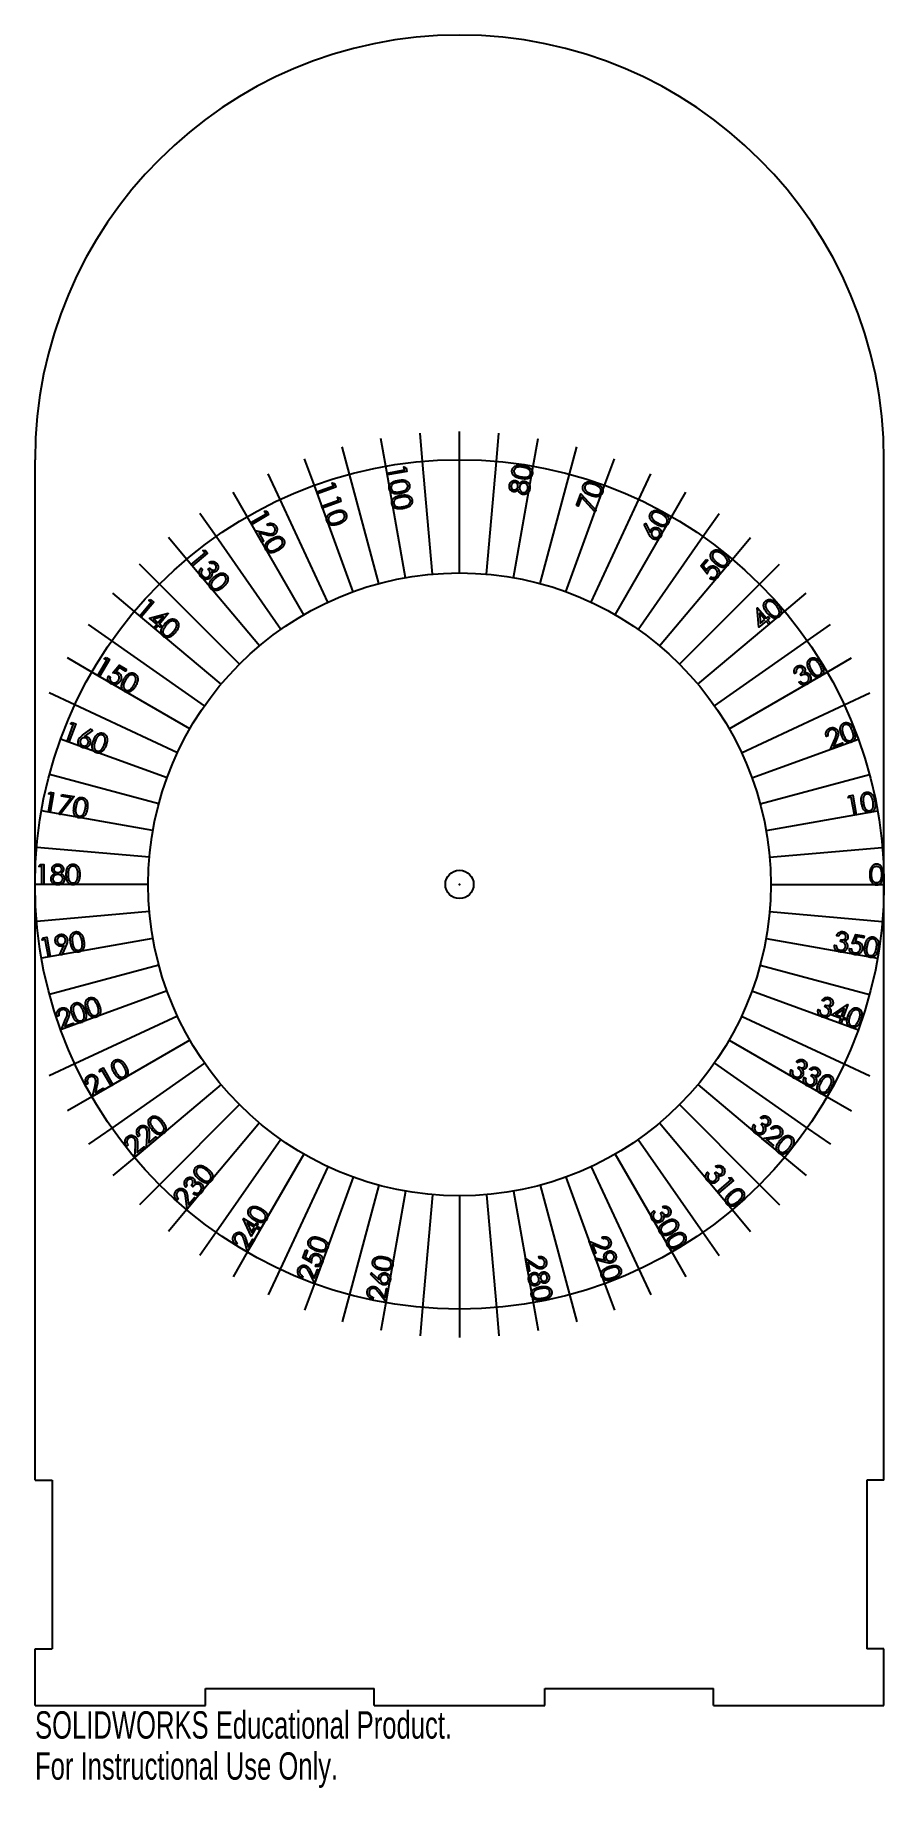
# Model space of a CAD drawing. Header units: millimetres. Extents: x 0 to 150, y -15 to 295.
import ezdxf

# ---------------------------------------------------------------- set-up
doc = ezdxf.new("R2010")
doc.units = ezdxf.units.MM
doc.header["$PDSIZE"] = -1
doc.styles.add('SLDTEXTSTYLE0', font='TXT', dxfattribs={"width": 0.7})

msp = doc.modelspace()

# ---------------------------------------------------------------- texts
at = {"color": 7, "linetype": 'Continuous', "char_height": 4.8336, "attachment_point": 1, "style": 'SLDTEXTSTYLE0'}
for s, insert in [('SOLIDWORKS Educational Product.', (0, -1.02)), ('For Instructional Use Only.', (0, -8.27))]:
    msp.add_mtext(s, dxfattribs=dict(at, insert=insert))

# ---------------------------------------------------------------- linework, layer by layer
at = {"color": 7, "linetype": 'Continuous'}
for p, q in [((61.98, 218.86), (61.11, 223.78)), ((68.46, 219.71), (68.03, 224.7)), ((75, 220), (75, 225)), ((81.54, 219.71), (81.97, 224.7)), ((88.02, 218.86), (88.89, 223.78)), ((49.35, 215.48), (47.64, 220.18)), ((55.59, 217.44), (54.29, 222.27)), ((75, 200), (75, 220)), ((94.41, 217.44), (95.71, 222.27)), ((100.65, 215.48), (102.36, 220.18)), ((43.3, 212.97), (41.19, 217.5)), ((60.76, 198.13), (55.59, 217.44)), ((65.45, 199.16), (61.98, 218.86)), ((70.21, 199.79), (68.46, 219.71)), ((79.79, 199.79), (81.54, 219.71)), ((84.55, 199.16), (88.02, 218.86)), ((89.24, 198.13), (94.41, 217.44)), ((106.7, 212.97), (108.81, 217.5)), ((37.5, 209.95), (35, 214.28)), ((56.19, 196.68), (49.35, 215.48)), ((93.81, 196.68), (100.65, 215.48)), ((112.5, 209.95), (115, 214.28)), ((31.98, 206.44), (29.11, 210.53)), ((51.76, 194.85), (43.3, 212.97)), ((98.24, 194.85), (106.7, 212.97)), ((118.02, 206.44), (120.89, 210.53)), ((47.5, 192.63), (37.5, 209.95)), ((102.5, 192.63), (112.5, 209.95)), ((26.79, 202.45), (23.58, 206.28)), ((43.45, 190.05), (31.98, 206.44)), ((106.55, 190.05), (118.02, 206.44)), ((123.21, 202.45), (126.42, 206.28)), ((21.97, 198.03), (18.43, 201.57)), ((39.65, 187.13), (26.79, 202.45)), ((110.35, 187.13), (123.21, 202.45)), ((128.03, 198.03), (131.57, 201.57)), ((17.55, 193.21), (13.72, 196.42)), ((36.11, 183.89), (21.97, 198.03)), ((113.89, 183.89), (128.03, 198.03)), ((132.45, 193.21), (136.28, 196.42)), ((32.87, 180.35), (17.55, 193.21)), ((117.13, 180.35), (132.45, 193.21)), ((13.56, 188.02), (9.47, 190.89)), ((136.44, 188.02), (140.53, 190.89)), ((29.95, 176.55), (13.56, 188.02)), ((120.05, 176.55), (136.44, 188.02)), ((10.05, 182.5), (5.72, 185)), ((139.95, 182.5), (144.28, 185)), ((27.37, 172.5), (10.05, 182.5)), ((122.63, 172.5), (139.95, 182.5)), ((7.03, 176.7), (2.5, 178.81)), ((25.15, 168.24), (7.03, 176.7)), ((124.85, 168.24), (142.97, 176.7)), ((142.97, 176.7), (147.5, 178.81)), ((23.32, 163.81), (4.52, 170.65)), ((126.68, 163.81), (145.48, 170.65)), ((21.87, 159.24), (2.56, 164.41)), ((128.13, 159.24), (147.44, 164.41)), ((20.84, 154.55), (1.14, 158.02)), ((129.16, 154.55), (148.86, 158.02)), ((20.21, 149.79), (0.29, 151.54)), ((129.79, 149.79), (149.71, 151.54)), ((20, 145), (0, 145)), ((130, 145), (150, 145)), ((20.21, 140.21), (0.29, 138.46)), ((129.79, 140.21), (149.71, 138.46)), ((20.84, 135.45), (1.14, 131.98)), ((129.16, 135.45), (148.86, 131.98)), ((21.87, 130.76), (2.56, 125.59)), ((128.13, 130.76), (147.44, 125.59)), ((23.32, 126.19), (4.52, 119.35)), ((126.68, 126.19), (145.48, 119.35)), ((25.15, 121.76), (7.03, 113.3)), ((124.85, 121.76), (142.97, 113.3)), ((27.37, 117.5), (10.05, 107.5)), ((122.63, 117.5), (139.95, 107.5)), ((7.03, 113.3), (2.5, 111.19)), ((29.95, 113.45), (13.56, 101.98)), ((120.05, 113.45), (136.44, 101.98)), ((142.97, 113.3), (147.5, 111.19)), ((32.87, 109.65), (17.55, 96.79)), ((117.13, 109.65), (132.45, 96.79)), ((10.05, 107.5), (5.72, 105)), ((36.11, 106.11), (21.97, 91.97)), ((113.89, 106.11), (128.03, 91.97)), ((139.95, 107.5), (144.28, 105)), ((39.65, 102.87), (26.79, 87.55)), ((110.35, 102.87), (123.21, 87.55)), ((13.56, 101.98), (9.47, 99.11)), ((43.45, 99.95), (31.98, 83.56)), ((106.55, 99.95), (118.02, 83.56)), ((136.44, 101.98), (140.53, 99.11)), ((17.55, 96.79), (13.72, 93.58)), ((47.5, 97.37), (37.5, 80.05)), ((102.5, 97.37), (112.5, 80.05)), ((132.45, 96.79), (136.28, 93.58)), ((51.76, 95.15), (43.3, 77.03)), ((56.19, 93.32), (49.35, 74.52)), ((93.81, 93.32), (100.65, 74.52)), ((98.24, 95.15), (106.7, 77.03)), ((21.97, 91.97), (18.43, 88.43)), ((60.76, 91.87), (55.59, 72.56)), ((65.45, 90.84), (61.98, 71.14)), ((70.21, 90.21), (68.46, 70.29)), ((75, 90), (75, 70)), ((79.79, 90.21), (81.54, 70.29)), ((84.55, 90.84), (88.02, 71.14)), ((89.24, 91.87), (94.41, 72.56)), ((128.03, 91.97), (131.57, 88.43)), ((26.79, 87.55), (23.58, 83.72)), ((123.21, 87.55), (126.42, 83.72)), ((31.98, 83.56), (29.11, 79.47)), ((118.02, 83.56), (120.89, 79.47)), ((37.5, 80.05), (35, 75.72)), ((112.5, 80.05), (115, 75.72)), ((43.3, 77.03), (41.19, 72.5)), ((49.35, 74.52), (47.64, 69.82)), ((100.65, 74.52), (102.36, 69.82)), ((106.7, 77.03), (108.81, 72.5)), ((55.59, 72.56), (54.29, 67.73)), ((94.41, 72.56), (95.71, 67.73)), ((61.98, 71.14), (61.11, 66.22)), ((68.46, 70.29), (68.03, 65.3)), ((75, 70), (75, 65)), ((81.54, 70.29), (81.97, 65.3)), ((88.02, 71.14), (88.89, 66.22))]:
    msp.add_line(p, q, dxfattribs=at)
at = {"color": 7, "linetype": 'Continuous', "lineweight": 25}
for p, q in [((0, 39.8), (0, 220)), ((150, 39.8), (150, 220)), ((0, 39.8), (3, 39.8)), ((3, 39.8), (3, 10)), ((150, 39.8), (147, 39.8)), ((147, 39.8), (147, 10)), ((0, 0), (0, 10)), ((0, 10), (3, 10)), ((150, 10), (147, 10)), ((150, 0), (150, 10)), ((0, 0), (30.1, 0)), ((30.1, 3), (59.9, 3)), ((30.1, 0), (30.1, 3)), ((59.9, 0), (59.9, 3)), ((59.9, 0), (90.1, 0)), ((90.1, 3), (119.9, 3)), ((90.1, 0), (90.1, 3)), ((119.9, 0), (119.9, 3)), ((119.9, 0), (150, 0))]:
    msp.add_line(p, q, dxfattribs=at)
at = {"color": 7, "linetype": 'Continuous', "flags": 128}
for points in [[(65.55, 218.58), (65.67, 217.91), (65.67, 217.91), (62.25, 217.31), (62.25, 217.31), (62.19, 217.65), (62.19, 217.65), (65.27, 218.19), (65.27, 218.19), (65.18, 218.73), (65.18, 218.73), (65.55, 218.58)], [(85.88, 216.66), (85.71, 216.69), (85.56, 216.73), (85.42, 216.76), (85.28, 216.8), (85.16, 216.85), (85.05, 216.89), (84.95, 216.94), (84.86, 216.99), (84.77, 217.04), (84.7, 217.1), (84.63, 217.16), (84.56, 217.22), (84.5, 217.29), (84.45, 217.36), (84.41, 217.43), (84.37, 217.5), (84.34, 217.57), (84.31, 217.65), (84.29, 217.73), (84.28, 217.8), (84.27, 217.88), (84.27, 217.96), (84.27, 218.04), (84.28, 218.13), (84.28, 218.13), (84.3, 218.21), (84.32, 218.29), (84.35, 218.36), (84.39, 218.43), (84.43, 218.5), (84.47, 218.57), (84.52, 218.63), (84.58, 218.69), (84.64, 218.75), (84.71, 218.8), (84.78, 218.85), (84.86, 218.89), (84.95, 218.93), (85.04, 218.96), (85.13, 218.99), (85.23, 219.02), (85.34, 219.04), (85.45, 219.05), (85.57, 219.06), (85.7, 219.06), (85.83, 219.05), (85.98, 219.04), (86.13, 219.02), (86.29, 218.99), (86.29, 218.99), (86.44, 218.96), (86.59, 218.93), (86.73, 218.89), (86.86, 218.85), (86.98, 218.81), (87.09, 218.76), (87.19, 218.71), (87.28, 218.66), (87.37, 218.6), (87.45, 218.54), (87.52, 218.48), (87.59, 218.42), (87.64, 218.35), (87.7, 218.28), (87.74, 218.21), (87.78, 218.13), (87.82, 218.05), (87.84, 217.98), (87.86, 217.9), (87.88, 217.82), (87.89, 217.74), (87.89, 217.66), (87.88, 217.57), (87.87, 217.49), (87.87, 217.49), (87.85, 217.41), (87.83, 217.33), (87.8, 217.26), (87.77, 217.19), (87.73, 217.12), (87.69, 217.06), (87.63, 216.99), (87.58, 216.94), (87.52, 216.88), (87.45, 216.83), (87.38, 216.78), (87.3, 216.74), (87.22, 216.71), (87.13, 216.67), (87.04, 216.65), (86.95, 216.62), (86.84, 216.61), (86.73, 216.6), (86.61, 216.59), (86.48, 216.59), (86.34, 216.6), (86.19, 216.61), (86.04, 216.63), (85.88, 216.66)], [(85.94, 216.98), (86.08, 216.96), (86.21, 216.94), (86.34, 216.93), (86.45, 216.92), (86.56, 216.92), (86.66, 216.92), (86.75, 216.92), (86.83, 216.93), (86.91, 216.95), (86.98, 216.97), (87.05, 216.99), (87.12, 217.01), (87.18, 217.04), (87.23, 217.08), (87.29, 217.12), (87.34, 217.16), (87.42, 217.25), (87.49, 217.35), (87.54, 217.45), (87.56, 217.56), (87.56, 217.56), (87.57, 217.67), (87.57, 217.79), (87.54, 217.9), (87.49, 218.01), (87.46, 218.06), (87.42, 218.12), (87.38, 218.17), (87.33, 218.22), (87.28, 218.26), (87.22, 218.31), (87.16, 218.35), (87.09, 218.39), (87.09, 218.39), (87, 218.44), (86.91, 218.48), (86.81, 218.52), (86.71, 218.56), (86.6, 218.59), (86.48, 218.62), (86.36, 218.65), (86.24, 218.67), (86.24, 218.67), (86.11, 218.69), (85.99, 218.71), (85.87, 218.72), (85.76, 218.73), (85.66, 218.73), (85.56, 218.72), (85.46, 218.72), (85.37, 218.71), (85.29, 218.69), (85.21, 218.67), (85.13, 218.65), (85.06, 218.62), (85, 218.59), (84.94, 218.56), (84.89, 218.52), (84.84, 218.48), (84.75, 218.39), (84.69, 218.29), (84.64, 218.19), (84.61, 218.08), (84.61, 218.08), (84.6, 217.97), (84.61, 217.85), (84.64, 217.74), (84.69, 217.63), (84.72, 217.57), (84.76, 217.52), (84.8, 217.47), (84.84, 217.42), (84.9, 217.37), (84.95, 217.32), (85.01, 217.28), (85.08, 217.24), (85.16, 217.2), (85.24, 217.17), (85.33, 217.13), (85.43, 217.1), (85.55, 217.07), (85.67, 217.04), (85.8, 217.01), (85.94, 216.98)], [(52.91, 215.82), (53.14, 215.18), (53.14, 215.18), (49.89, 214), (49.89, 214), (49.77, 214.32), (49.77, 214.32), (52.71, 215.39), (52.71, 215.39), (52.52, 215.9), (52.52, 215.9), (52.91, 215.82)], [(64.18, 216.36), (64.34, 216.39), (64.5, 216.41), (64.65, 216.42), (64.78, 216.43), (64.91, 216.43), (65.03, 216.43), (65.15, 216.42), (65.25, 216.4), (65.34, 216.38), (65.44, 216.35), (65.52, 216.32), (65.6, 216.28), (65.68, 216.24), (65.75, 216.19), (65.82, 216.14), (65.88, 216.09), (65.94, 216.03), (65.99, 215.97), (66.03, 215.9), (66.07, 215.83), (66.11, 215.76), (66.14, 215.69), (66.16, 215.61), (66.18, 215.53), (66.18, 215.53), (66.19, 215.45), (66.19, 215.36), (66.19, 215.28), (66.18, 215.2), (66.17, 215.12), (66.15, 215.05), (66.12, 214.97), (66.09, 214.89), (66.05, 214.82), (66, 214.75), (65.95, 214.68), (65.89, 214.61), (65.83, 214.55), (65.75, 214.48), (65.68, 214.42), (65.59, 214.37), (65.5, 214.31), (65.39, 214.26), (65.28, 214.21), (65.16, 214.17), (65.03, 214.13), (64.89, 214.09), (64.75, 214.06), (64.59, 214.03), (64.59, 214.03), (64.43, 214), (64.28, 213.98), (64.14, 213.97), (64, 213.96), (63.88, 213.96), (63.76, 213.97), (63.64, 213.98), (63.54, 214), (63.44, 214.03), (63.34, 214.05), (63.25, 214.09), (63.17, 214.13), (63.09, 214.17), (63.02, 214.22), (62.95, 214.27), (62.89, 214.33), (62.83, 214.39), (62.78, 214.45), (62.73, 214.52), (62.69, 214.59), (62.66, 214.66), (62.63, 214.74), (62.6, 214.81), (62.59, 214.9), (62.59, 214.9), (62.58, 214.98), (62.57, 215.06), (62.57, 215.14), (62.58, 215.21), (62.59, 215.29), (62.61, 215.37), (62.64, 215.44), (62.67, 215.52), (62.71, 215.59), (62.75, 215.66), (62.81, 215.73), (62.86, 215.79), (62.93, 215.86), (63, 215.92), (63.08, 215.97), (63.16, 216.03), (63.25, 216.08), (63.35, 216.13), (63.46, 216.17), (63.59, 216.22), (63.72, 216.26), (63.86, 216.29), (64.02, 216.33), (64.18, 216.36)], [(64.23, 216.04), (64.09, 216.01), (63.96, 215.98), (63.84, 215.95), (63.72, 215.92), (63.62, 215.89), (63.53, 215.85), (63.45, 215.82), (63.37, 215.78), (63.3, 215.74), (63.24, 215.69), (63.18, 215.65), (63.13, 215.6), (63.09, 215.55), (63.04, 215.5), (63.01, 215.45), (62.98, 215.39), (62.93, 215.28), (62.9, 215.16), (62.89, 215.05), (62.9, 214.94), (62.9, 214.94), (62.93, 214.83), (62.97, 214.72), (63.04, 214.63), (63.12, 214.54), (63.17, 214.5), (63.22, 214.46), (63.28, 214.43), (63.34, 214.4), (63.41, 214.37), (63.47, 214.35), (63.55, 214.33), (63.63, 214.32), (63.63, 214.32), (63.72, 214.31), (63.83, 214.3), (63.93, 214.29), (64.04, 214.3), (64.16, 214.3), (64.28, 214.31), (64.4, 214.33), (64.53, 214.35), (64.53, 214.35), (64.65, 214.37), (64.77, 214.4), (64.88, 214.43), (64.99, 214.46), (65.09, 214.49), (65.18, 214.53), (65.27, 214.57), (65.35, 214.61), (65.42, 214.65), (65.49, 214.7), (65.55, 214.75), (65.61, 214.8), (65.66, 214.85), (65.7, 214.9), (65.74, 214.95), (65.77, 215.01), (65.82, 215.12), (65.85, 215.24), (65.86, 215.35), (65.85, 215.46), (65.85, 215.46), (65.82, 215.57), (65.78, 215.67), (65.71, 215.77), (65.62, 215.86), (65.58, 215.9), (65.52, 215.94), (65.47, 215.97), (65.41, 216), (65.34, 216.03), (65.27, 216.05), (65.2, 216.07), (65.12, 216.09), (65.04, 216.1), (64.95, 216.1), (64.85, 216.1), (64.74, 216.1), (64.63, 216.09), (64.5, 216.08), (64.37, 216.06), (64.23, 216.04)], [(64.65, 213.71), (64.81, 213.73), (64.97, 213.75), (65.11, 213.77), (65.25, 213.78), (65.38, 213.78), (65.5, 213.77), (65.61, 213.76), (65.72, 213.75), (65.81, 213.72), (65.9, 213.7), (65.99, 213.67), (66.07, 213.63), (66.15, 213.59), (66.22, 213.54), (66.29, 213.49), (66.35, 213.44), (66.4, 213.38), (66.45, 213.31), (66.5, 213.25), (66.54, 213.18), (66.57, 213.11), (66.6, 213.03), (66.63, 212.96), (66.64, 212.88), (66.64, 212.88), (66.65, 212.79), (66.66, 212.71), (66.66, 212.63), (66.65, 212.55), (66.64, 212.47), (66.62, 212.4), (66.59, 212.32), (66.56, 212.24), (66.52, 212.17), (66.47, 212.1), (66.42, 212.03), (66.36, 211.96), (66.29, 211.89), (66.22, 211.83), (66.14, 211.77), (66.06, 211.71), (65.96, 211.66), (65.86, 211.61), (65.75, 211.56), (65.63, 211.52), (65.5, 211.48), (65.36, 211.44), (65.21, 211.41), (65.06, 211.38), (65.06, 211.38), (64.9, 211.35), (64.75, 211.33), (64.61, 211.32), (64.47, 211.31), (64.34, 211.31), (64.22, 211.32), (64.11, 211.33), (64, 211.35), (63.9, 211.37), (63.81, 211.4), (63.72, 211.44), (63.64, 211.47), (63.56, 211.52), (63.49, 211.57), (63.42, 211.62), (63.35, 211.67), (63.3, 211.74), (63.25, 211.8), (63.2, 211.87), (63.16, 211.94), (63.12, 212.01), (63.1, 212.08), (63.07, 212.16), (63.05, 212.24), (63.05, 212.24), (63.04, 212.33), (63.04, 212.41), (63.04, 212.49), (63.05, 212.56), (63.06, 212.64), (63.08, 212.72), (63.11, 212.79), (63.14, 212.87), (63.18, 212.94), (63.22, 213.01), (63.27, 213.08), (63.33, 213.14), (63.4, 213.2), (63.47, 213.26), (63.54, 213.32), (63.63, 213.38), (63.72, 213.43), (63.82, 213.48), (63.93, 213.52), (64.05, 213.57), (64.19, 213.61), (64.33, 213.64), (64.48, 213.68), (64.65, 213.71)], [(85.54, 215.72), (85.6, 215.79), (85.65, 215.86), (85.71, 215.92), (85.77, 215.98), (85.83, 216.03), (85.89, 216.07), (85.95, 216.11), (86.02, 216.14), (86.14, 216.19), (86.27, 216.21), (86.41, 216.22), (86.54, 216.2), (86.54, 216.2), (86.64, 216.18), (86.73, 216.15), (86.82, 216.12), (86.9, 216.07), (86.98, 216.02), (87.06, 215.96), (87.13, 215.9), (87.2, 215.82), (87.2, 215.82), (87.27, 215.72), (87.33, 215.62), (87.37, 215.51), (87.41, 215.39), (87.43, 215.27), (87.43, 215.14), (87.43, 215), (87.41, 214.85), (87.41, 214.85), (87.38, 214.72), (87.34, 214.59), (87.29, 214.48), (87.24, 214.37), (87.17, 214.28), (87.1, 214.19), (87.02, 214.12), (86.93, 214.05), (86.84, 214), (86.74, 213.95), (86.65, 213.92), (86.55, 213.89), (86.45, 213.88), (86.36, 213.87), (86.26, 213.87), (86.16, 213.89), (86.16, 213.89), (86.09, 213.9), (86.03, 213.92), (85.96, 213.94), (85.9, 213.97), (85.84, 214.01), (85.78, 214.04), (85.73, 214.08), (85.68, 214.13), (85.63, 214.18), (85.58, 214.24), (85.54, 214.3), (85.5, 214.37), (85.46, 214.45), (85.42, 214.53), (85.39, 214.62), (85.36, 214.71), (85.36, 214.71), (85.27, 214.61), (85.18, 214.52), (85.07, 214.45), (84.97, 214.39), (84.86, 214.36), (84.75, 214.33), (84.65, 214.33), (84.54, 214.34), (84.54, 214.34), (84.43, 214.37), (84.32, 214.41), (84.22, 214.47), (84.12, 214.55), (84.04, 214.64), (83.96, 214.74), (83.9, 214.86), (83.85, 214.98), (83.82, 215.11), (83.81, 215.24), (83.81, 215.38), (83.82, 215.51), (83.82, 215.51), (83.85, 215.64), (83.9, 215.76), (83.96, 215.88), (84.03, 215.98), (84.12, 216.08), (84.21, 216.16), (84.32, 216.23), (84.43, 216.28), (84.55, 216.32), (84.66, 216.34), (84.78, 216.34), (84.9, 216.33), (84.9, 216.33), (85.01, 216.3), (85.11, 216.26), (85.2, 216.21), (85.29, 216.14), (85.36, 216.05), (85.43, 215.95), (85.49, 215.84), (85.54, 215.72)], [(84.15, 215.44), (84.14, 215.37), (84.14, 215.3), (84.14, 215.24), (84.15, 215.17), (84.16, 215.11), (84.18, 215.05), (84.2, 215), (84.23, 214.94), (84.27, 214.89), (84.31, 214.85), (84.35, 214.81), (84.39, 214.77), (84.44, 214.74), (84.49, 214.72), (84.54, 214.7), (84.6, 214.69), (84.6, 214.69), (84.65, 214.68), (84.71, 214.68), (84.77, 214.69), (84.82, 214.7), (84.88, 214.72), (84.94, 214.74), (84.99, 214.77), (85.05, 214.81), (85.1, 214.85), (85.14, 214.9), (85.19, 214.95), (85.22, 215), (85.25, 215.06), (85.28, 215.12), (85.3, 215.18), (85.31, 215.24), (85.31, 215.24), (85.32, 215.33), (85.32, 215.41), (85.31, 215.5), (85.28, 215.58), (85.25, 215.66), (85.21, 215.73), (85.16, 215.8), (85.1, 215.85), (85.03, 215.9), (84.96, 215.94), (84.89, 215.97), (84.82, 215.99), (84.82, 215.99), (84.72, 216), (84.62, 215.98), (84.51, 215.95), (84.41, 215.89), (84.36, 215.85), (84.32, 215.81), (84.28, 215.76), (84.24, 215.71), (84.21, 215.65), (84.19, 215.58), (84.17, 215.51), (84.15, 215.44)], [(85.62, 215.19), (85.61, 215.11), (85.61, 215.02), (85.61, 214.94), (85.62, 214.86), (85.64, 214.78), (85.67, 214.7), (85.7, 214.63), (85.75, 214.56), (85.79, 214.49), (85.85, 214.43), (85.9, 214.38), (85.96, 214.34), (86.02, 214.3), (86.09, 214.27), (86.16, 214.24), (86.24, 214.23), (86.24, 214.23), (86.33, 214.22), (86.42, 214.22), (86.52, 214.24), (86.61, 214.27), (86.7, 214.31), (86.78, 214.36), (86.85, 214.43), (86.92, 214.51), (86.98, 214.6), (87.02, 214.69), (87.06, 214.8), (87.08, 214.92), (87.08, 214.92), (87.1, 215.01), (87.1, 215.1), (87.1, 215.18), (87.09, 215.26), (87.07, 215.34), (87.04, 215.41), (87.01, 215.48), (86.97, 215.55), (86.92, 215.61), (86.87, 215.67), (86.82, 215.72), (86.76, 215.76), (86.7, 215.79), (86.63, 215.82), (86.56, 215.85), (86.49, 215.86), (86.49, 215.86), (86.42, 215.87), (86.35, 215.87), (86.28, 215.87), (86.21, 215.85), (86.14, 215.83), (86.08, 215.8), (86.01, 215.76), (85.94, 215.72), (85.88, 215.67), (85.82, 215.61), (85.77, 215.55), (85.73, 215.49), (85.69, 215.42), (85.66, 215.35), (85.64, 215.27), (85.62, 215.19)], [(95.67, 211.93), (96.42, 213.99), (96.42, 213.99), (99.13, 211.04), (99.13, 211.04), (98.89, 210.82), (98.89, 210.82), (96.55, 213.38), (96.55, 213.38), (95.98, 211.82), (95.98, 211.82), (95.67, 211.93)], [(98.16, 213.68), (98, 213.74), (97.86, 213.8), (97.72, 213.86), (97.6, 213.93), (97.49, 213.99), (97.38, 214.05), (97.29, 214.12), (97.21, 214.18), (97.14, 214.25), (97.07, 214.32), (97.01, 214.39), (96.96, 214.46), (96.92, 214.54), (96.88, 214.61), (96.85, 214.69), (96.82, 214.77), (96.8, 214.85), (96.79, 214.93), (96.78, 215.01), (96.78, 215.09), (96.79, 215.16), (96.8, 215.24), (96.82, 215.32), (96.84, 215.4), (96.84, 215.4), (96.88, 215.48), (96.91, 215.55), (96.95, 215.62), (97, 215.68), (97.05, 215.75), (97.11, 215.8), (97.17, 215.86), (97.23, 215.91), (97.31, 215.95), (97.38, 215.99), (97.46, 216.02), (97.55, 216.05), (97.64, 216.08), (97.73, 216.09), (97.83, 216.1), (97.93, 216.11), (98.04, 216.11), (98.15, 216.11), (98.27, 216.09), (98.4, 216.07), (98.53, 216.04), (98.67, 216), (98.81, 215.96), (98.97, 215.91), (98.97, 215.91), (99.11, 215.85), (99.25, 215.79), (99.38, 215.73), (99.5, 215.67), (99.61, 215.6), (99.71, 215.54), (99.81, 215.47), (99.89, 215.4), (99.96, 215.33), (100.03, 215.26), (100.09, 215.19), (100.14, 215.11), (100.19, 215.03), (100.23, 214.96), (100.26, 214.88), (100.29, 214.8), (100.31, 214.72), (100.32, 214.63), (100.33, 214.55), (100.33, 214.47), (100.32, 214.39), (100.31, 214.31), (100.29, 214.23), (100.26, 214.15), (100.26, 214.15), (100.23, 214.08), (100.2, 214.01), (100.16, 213.94), (100.11, 213.87), (100.06, 213.81), (100, 213.76), (99.94, 213.71), (99.88, 213.66), (99.81, 213.61), (99.73, 213.58), (99.66, 213.54), (99.57, 213.52), (99.49, 213.49), (99.4, 213.48), (99.3, 213.47), (99.2, 213.46), (99.1, 213.46), (98.98, 213.47), (98.86, 213.49), (98.74, 213.51), (98.6, 213.54), (98.46, 213.58), (98.31, 213.63), (98.16, 213.68)], [(98.28, 213.99), (98.41, 213.94), (98.54, 213.9), (98.66, 213.87), (98.77, 213.84), (98.87, 213.81), (98.97, 213.8), (99.06, 213.79), (99.14, 213.78), (99.22, 213.78), (99.3, 213.79), (99.37, 213.8), (99.44, 213.81), (99.5, 213.83), (99.56, 213.86), (99.62, 213.89), (99.68, 213.92), (99.78, 213.99), (99.86, 214.08), (99.92, 214.17), (99.97, 214.27), (99.97, 214.27), (100, 214.38), (100.01, 214.49), (100, 214.61), (99.98, 214.73), (99.96, 214.79), (99.93, 214.85), (99.9, 214.9), (99.86, 214.96), (99.82, 215.01), (99.77, 215.07), (99.71, 215.12), (99.65, 215.17), (99.65, 215.17), (99.57, 215.23), (99.49, 215.29), (99.4, 215.35), (99.3, 215.4), (99.2, 215.45), (99.09, 215.5), (98.98, 215.55), (98.86, 215.6), (98.86, 215.6), (98.74, 215.64), (98.62, 215.68), (98.51, 215.71), (98.4, 215.73), (98.3, 215.75), (98.2, 215.77), (98.11, 215.78), (98.02, 215.78), (97.93, 215.78), (97.85, 215.77), (97.77, 215.76), (97.7, 215.75), (97.63, 215.73), (97.57, 215.71), (97.51, 215.68), (97.45, 215.65), (97.35, 215.57), (97.27, 215.49), (97.2, 215.4), (97.16, 215.3), (97.16, 215.3), (97.13, 215.19), (97.12, 215.07), (97.13, 214.96), (97.15, 214.84), (97.18, 214.78), (97.2, 214.72), (97.24, 214.66), (97.27, 214.6), (97.32, 214.55), (97.36, 214.5), (97.42, 214.44), (97.48, 214.39), (97.54, 214.34), (97.62, 214.29), (97.7, 214.24), (97.8, 214.19), (97.9, 214.14), (98.02, 214.09), (98.14, 214.04), (98.28, 213.99)], [(40.94, 210.91), (41.28, 210.32), (41.28, 210.32), (38.29, 208.59), (38.29, 208.59), (38.11, 208.89), (38.11, 208.89), (40.82, 210.45), (40.82, 210.45), (40.55, 210.92), (40.55, 210.92), (40.94, 210.91)], [(53.83, 213.29), (54.06, 212.65), (54.06, 212.65), (50.81, 211.47), (50.81, 211.47), (50.69, 211.79), (50.69, 211.79), (53.63, 212.86), (53.63, 212.86), (53.44, 213.37), (53.44, 213.37), (53.83, 213.29)], [(52.87, 210.87), (53.03, 210.92), (53.18, 210.97), (53.32, 211.01), (53.45, 211.04), (53.58, 211.06), (53.7, 211.08), (53.81, 211.09), (53.91, 211.09), (54.01, 211.08), (54.11, 211.07), (54.2, 211.06), (54.28, 211.04), (54.37, 211.01), (54.45, 210.98), (54.52, 210.94), (54.59, 210.89), (54.66, 210.84), (54.72, 210.79), (54.77, 210.74), (54.82, 210.68), (54.87, 210.61), (54.91, 210.54), (54.95, 210.47), (54.98, 210.4), (54.98, 210.4), (55, 210.32), (55.02, 210.24), (55.04, 210.16), (55.04, 210.08), (55.04, 210), (55.04, 209.92), (55.02, 209.84), (55, 209.76), (54.98, 209.68), (54.95, 209.6), (54.91, 209.52), (54.86, 209.44), (54.81, 209.37), (54.74, 209.29), (54.68, 209.22), (54.6, 209.15), (54.52, 209.08), (54.43, 209.01), (54.33, 208.95), (54.22, 208.88), (54.1, 208.82), (53.97, 208.76), (53.83, 208.7), (53.68, 208.64), (53.68, 208.64), (53.53, 208.59), (53.38, 208.55), (53.25, 208.51), (53.11, 208.48), (52.99, 208.46), (52.87, 208.44), (52.76, 208.43), (52.65, 208.43), (52.55, 208.44), (52.45, 208.45), (52.35, 208.47), (52.27, 208.49), (52.18, 208.52), (52.1, 208.56), (52.02, 208.6), (51.95, 208.64), (51.88, 208.69), (51.82, 208.75), (51.77, 208.8), (51.71, 208.86), (51.67, 208.93), (51.63, 209), (51.59, 209.07), (51.56, 209.15), (51.56, 209.15), (51.53, 209.23), (51.51, 209.31), (51.5, 209.38), (51.5, 209.46), (51.5, 209.54), (51.5, 209.62), (51.51, 209.7), (51.53, 209.78), (51.56, 209.86), (51.59, 209.93), (51.63, 210.01), (51.68, 210.08), (51.73, 210.15), (51.79, 210.22), (51.85, 210.3), (51.93, 210.36), (52.01, 210.43), (52.1, 210.5), (52.2, 210.56), (52.31, 210.62), (52.44, 210.69), (52.57, 210.75), (52.71, 210.81), (52.87, 210.87)], [(52.97, 210.56), (52.84, 210.5), (52.72, 210.45), (52.6, 210.4), (52.5, 210.35), (52.4, 210.3), (52.32, 210.25), (52.24, 210.2), (52.18, 210.15), (52.12, 210.1), (52.06, 210.05), (52.02, 210), (51.97, 209.94), (51.94, 209.88), (51.9, 209.83), (51.88, 209.77), (51.85, 209.71), (51.83, 209.59), (51.82, 209.47), (51.83, 209.36), (51.86, 209.25), (51.86, 209.25), (51.9, 209.14), (51.97, 209.05), (52.05, 208.97), (52.15, 208.89), (52.2, 208.86), (52.26, 208.83), (52.32, 208.81), (52.39, 208.79), (52.45, 208.78), (52.53, 208.77), (52.6, 208.76), (52.68, 208.76), (52.68, 208.76), (52.78, 208.77), (52.88, 208.78), (52.99, 208.79), (53.1, 208.81), (53.21, 208.84), (53.32, 208.87), (53.44, 208.9), (53.56, 208.95), (53.56, 208.95), (53.68, 208.99), (53.79, 209.04), (53.9, 209.09), (54, 209.14), (54.09, 209.19), (54.17, 209.24), (54.25, 209.29), (54.32, 209.35), (54.39, 209.4), (54.45, 209.46), (54.5, 209.52), (54.55, 209.58), (54.59, 209.63), (54.62, 209.69), (54.65, 209.75), (54.67, 209.81), (54.7, 209.93), (54.71, 210.05), (54.7, 210.16), (54.67, 210.27), (54.67, 210.27), (54.62, 210.37), (54.56, 210.47), (54.48, 210.55), (54.38, 210.63), (54.32, 210.66), (54.26, 210.68), (54.2, 210.71), (54.14, 210.73), (54.07, 210.74), (54, 210.75), (53.92, 210.76), (53.85, 210.76), (53.76, 210.76), (53.67, 210.75), (53.57, 210.73), (53.47, 210.71), (53.36, 210.68), (53.24, 210.64), (53.11, 210.6), (52.97, 210.56)], [(64.7, 213.38), (64.55, 213.36), (64.42, 213.33), (64.3, 213.3), (64.19, 213.27), (64.09, 213.24), (64, 213.2), (63.91, 213.16), (63.84, 213.13), (63.77, 213.09), (63.71, 213.04), (63.65, 213), (63.6, 212.95), (63.55, 212.9), (63.51, 212.85), (63.48, 212.8), (63.44, 212.74), (63.39, 212.63), (63.37, 212.51), (63.36, 212.4), (63.37, 212.29), (63.37, 212.29), (63.39, 212.18), (63.44, 212.07), (63.51, 211.98), (63.59, 211.89), (63.64, 211.85), (63.69, 211.81), (63.75, 211.78), (63.81, 211.75), (63.87, 211.72), (63.94, 211.7), (64.01, 211.68), (64.09, 211.67), (64.09, 211.67), (64.19, 211.65), (64.29, 211.65), (64.4, 211.64), (64.51, 211.64), (64.63, 211.65), (64.74, 211.66), (64.87, 211.68), (64.99, 211.7), (64.99, 211.7), (65.12, 211.72), (65.24, 211.75), (65.35, 211.77), (65.46, 211.81), (65.56, 211.84), (65.65, 211.88), (65.74, 211.92), (65.82, 211.96), (65.89, 212), (65.96, 212.05), (66.02, 212.09), (66.08, 212.14), (66.13, 212.19), (66.17, 212.25), (66.21, 212.3), (66.24, 212.36), (66.29, 212.47), (66.32, 212.58), (66.33, 212.7), (66.32, 212.81), (66.32, 212.81), (66.29, 212.92), (66.24, 213.02), (66.18, 213.12), (66.09, 213.21), (66.04, 213.25), (65.99, 213.29), (65.93, 213.32), (65.87, 213.35), (65.81, 213.38), (65.74, 213.4), (65.67, 213.42), (65.59, 213.43), (65.51, 213.44), (65.42, 213.45), (65.32, 213.45), (65.21, 213.45), (65.09, 213.44), (64.97, 213.43), (64.84, 213.41), (64.7, 213.38)], [(109.73, 208.62), (109.59, 208.7), (109.46, 208.79), (109.34, 208.87), (109.23, 208.95), (109.13, 209.03), (109.04, 209.12), (108.96, 209.2), (108.89, 209.27), (108.83, 209.35), (108.78, 209.43), (108.73, 209.51), (108.69, 209.59), (108.66, 209.67), (108.64, 209.75), (108.62, 209.84), (108.61, 209.92), (108.6, 210), (108.6, 210.08), (108.61, 210.16), (108.62, 210.24), (108.64, 210.31), (108.67, 210.39), (108.7, 210.46), (108.74, 210.53), (108.74, 210.53), (108.78, 210.6), (108.83, 210.67), (108.88, 210.73), (108.94, 210.79), (109, 210.84), (109.07, 210.88), (109.14, 210.93), (109.21, 210.96), (109.29, 211), (109.37, 211.02), (109.46, 211.04), (109.54, 211.05), (109.64, 211.06), (109.73, 211.06), (109.83, 211.06), (109.93, 211.05), (110.04, 211.03), (110.15, 211), (110.26, 210.97), (110.39, 210.92), (110.51, 210.87), (110.64, 210.81), (110.77, 210.74), (110.91, 210.66), (110.91, 210.66), (111.05, 210.58), (111.18, 210.5), (111.29, 210.42), (111.4, 210.34), (111.5, 210.26), (111.59, 210.17), (111.67, 210.09), (111.73, 210.01), (111.79, 209.93), (111.85, 209.84), (111.89, 209.76), (111.93, 209.68), (111.97, 209.59), (111.99, 209.51), (112.01, 209.43), (112.02, 209.34), (112.03, 209.26), (112.03, 209.18), (112.02, 209.1), (112.01, 209.02), (111.99, 208.94), (111.96, 208.86), (111.93, 208.79), (111.89, 208.72), (111.89, 208.72), (111.84, 208.65), (111.8, 208.58), (111.74, 208.52), (111.69, 208.47), (111.63, 208.42), (111.56, 208.37), (111.5, 208.33), (111.42, 208.29), (111.35, 208.26), (111.27, 208.24), (111.18, 208.22), (111.1, 208.21), (111.01, 208.2), (110.92, 208.2), (110.82, 208.21), (110.72, 208.22), (110.62, 208.24), (110.51, 208.27), (110.4, 208.3), (110.27, 208.35), (110.15, 208.4), (110.02, 208.47), (109.88, 208.54), (109.73, 208.62)], [(109.9, 208.9), (110.03, 208.83), (110.14, 208.77), (110.26, 208.71), (110.36, 208.66), (110.46, 208.62), (110.55, 208.59), (110.64, 208.56), (110.72, 208.55), (110.8, 208.53), (110.87, 208.53), (110.94, 208.52), (111.02, 208.53), (111.08, 208.53), (111.15, 208.55), (111.21, 208.56), (111.27, 208.59), (111.38, 208.64), (111.48, 208.71), (111.56, 208.79), (111.62, 208.88), (111.62, 208.88), (111.67, 208.99), (111.7, 209.09), (111.71, 209.21), (111.71, 209.33), (111.7, 209.39), (111.68, 209.46), (111.66, 209.52), (111.63, 209.58), (111.6, 209.64), (111.56, 209.7), (111.51, 209.76), (111.46, 209.82), (111.46, 209.82), (111.4, 209.9), (111.32, 209.97), (111.24, 210.04), (111.16, 210.11), (111.07, 210.18), (110.97, 210.25), (110.87, 210.31), (110.76, 210.38), (110.76, 210.38), (110.65, 210.44), (110.54, 210.5), (110.43, 210.55), (110.33, 210.59), (110.23, 210.63), (110.14, 210.66), (110.05, 210.69), (109.96, 210.71), (109.87, 210.72), (109.79, 210.73), (109.72, 210.73), (109.64, 210.73), (109.57, 210.72), (109.5, 210.71), (109.44, 210.7), (109.38, 210.67), (109.27, 210.62), (109.17, 210.55), (109.09, 210.47), (109.03, 210.38), (109.03, 210.38), (108.98, 210.28), (108.95, 210.17), (108.94, 210.05), (108.95, 209.93), (108.97, 209.8), (109.02, 209.68), (109.09, 209.55), (109.19, 209.43), (109.24, 209.37), (109.31, 209.31), (109.38, 209.24), (109.47, 209.18), (109.56, 209.11), (109.67, 209.04), (109.78, 208.97), (109.9, 208.9)], [(41.18, 208.33), (41.02, 208.61), (41.02, 208.61), (41.13, 208.67), (41.24, 208.71), (41.36, 208.75), (41.47, 208.77), (41.58, 208.78), (41.69, 208.78), (41.81, 208.76), (41.92, 208.74), (42.03, 208.7), (42.13, 208.66), (42.23, 208.61), (42.32, 208.54), (42.4, 208.47), (42.48, 208.39), (42.55, 208.3), (42.61, 208.2), (42.61, 208.2), (42.66, 208.1), (42.71, 207.99), (42.74, 207.89), (42.76, 207.79), (42.77, 207.68), (42.77, 207.58), (42.75, 207.48), (42.73, 207.38), (42.69, 207.28), (42.65, 207.18), (42.6, 207.1), (42.55, 207.02), (42.48, 206.94), (42.41, 206.88), (42.33, 206.81), (42.25, 206.76), (42.25, 206.76), (42.12, 206.69), (41.98, 206.65), (41.84, 206.62), (41.7, 206.6), (41.62, 206.6), (41.53, 206.61), (41.44, 206.62), (41.33, 206.63), (41.22, 206.65), (41.09, 206.67), (40.96, 206.7), (40.82, 206.73), (40.82, 206.73), (39.58, 207.01), (39.58, 207.01), (40.38, 205.63), (40.38, 205.63), (40.09, 205.46), (40.09, 205.46), (38.92, 207.5), (38.92, 207.5), (40.82, 207.07), (40.82, 207.07), (40.95, 207.03), (41.08, 207.01), (41.2, 206.98), (41.31, 206.96), (41.4, 206.95), (41.49, 206.94), (41.57, 206.93), (41.63, 206.93), (41.75, 206.94), (41.86, 206.96), (41.97, 207), (42.07, 207.05), (42.07, 207.05), (42.13, 207.08), (42.19, 207.13), (42.24, 207.18), (42.28, 207.23), (42.32, 207.29), (42.35, 207.35), (42.38, 207.41), (42.4, 207.49), (42.41, 207.56), (42.42, 207.63), (42.42, 207.7), (42.41, 207.77), (42.4, 207.84), (42.38, 207.91), (42.35, 207.98), (42.31, 208.05), (42.31, 208.05), (42.27, 208.12), (42.22, 208.18), (42.17, 208.24), (42.11, 208.29), (42.05, 208.33), (41.99, 208.37), (41.92, 208.4), (41.85, 208.42), (41.77, 208.43), (41.69, 208.44), (41.61, 208.44), (41.53, 208.44), (41.45, 208.42), (41.36, 208.4), (41.27, 208.36), (41.18, 208.33)], [(107.62, 208.59), (107.92, 208.75), (107.92, 208.75), (108.68, 207.23), (108.68, 207.23), (108.7, 207.32), (108.73, 207.41), (108.76, 207.49), (108.8, 207.57), (108.8, 207.57), (108.86, 207.65), (108.92, 207.73), (108.99, 207.8), (109.06, 207.86), (109.14, 207.91), (109.22, 207.96), (109.31, 207.99), (109.41, 208.02), (109.51, 208.04), (109.61, 208.05), (109.71, 208.05), (109.81, 208.04), (109.9, 208.02), (110, 207.99), (110.09, 207.96), (110.19, 207.91), (110.19, 207.91), (110.31, 207.82), (110.42, 207.73), (110.51, 207.63), (110.59, 207.51), (110.65, 207.39), (110.69, 207.26), (110.71, 207.12), (110.72, 206.98), (110.71, 206.84), (110.68, 206.7), (110.64, 206.56), (110.57, 206.44), (110.57, 206.44), (110.49, 206.32), (110.4, 206.21), (110.3, 206.12), (110.19, 206.05), (110.06, 205.98), (109.93, 205.94), (109.8, 205.92), (109.66, 205.91), (109.52, 205.92), (109.38, 205.95), (109.25, 205.99), (109.13, 206.06), (109.13, 206.06), (109.04, 206.11), (108.95, 206.18), (108.87, 206.26), (108.79, 206.35), (108.7, 206.46), (108.62, 206.59), (108.54, 206.73), (108.45, 206.9), (108.45, 206.9), (107.62, 208.59)], [(109.02, 207.34), (108.99, 207.28), (108.96, 207.21), (108.94, 207.14), (108.93, 207.08), (108.93, 207.01), (108.93, 206.94), (108.94, 206.86), (108.95, 206.79), (108.97, 206.72), (109, 206.66), (109.04, 206.59), (109.08, 206.54), (109.12, 206.48), (109.17, 206.43), (109.23, 206.39), (109.29, 206.35), (109.29, 206.35), (109.36, 206.32), (109.43, 206.29), (109.49, 206.27), (109.56, 206.26), (109.63, 206.25), (109.7, 206.25), (109.77, 206.26), (109.84, 206.28), (109.92, 206.3), (109.98, 206.33), (110.04, 206.36), (110.1, 206.4), (110.15, 206.45), (110.2, 206.5), (110.25, 206.55), (110.29, 206.62), (110.29, 206.62), (110.32, 206.68), (110.35, 206.75), (110.37, 206.82), (110.38, 206.88), (110.38, 206.95), (110.38, 207.02), (110.37, 207.1), (110.36, 207.17), (110.34, 207.24), (110.31, 207.3), (110.27, 207.37), (110.24, 207.42), (110.19, 207.48), (110.14, 207.53), (110.08, 207.57), (110.02, 207.61), (110.02, 207.61), (109.95, 207.64), (109.89, 207.67), (109.82, 207.69), (109.75, 207.7), (109.68, 207.71), (109.61, 207.71), (109.54, 207.7), (109.47, 207.68), (109.4, 207.66), (109.33, 207.63), (109.27, 207.6), (109.21, 207.56), (109.16, 207.51), (109.11, 207.46), (109.06, 207.41), (109.02, 207.34)], [(41.77, 206.02), (41.91, 206.1), (42.05, 206.17), (42.18, 206.24), (42.31, 206.29), (42.43, 206.34), (42.55, 206.38), (42.65, 206.4), (42.76, 206.42), (42.86, 206.44), (42.95, 206.44), (43.04, 206.44), (43.13, 206.43), (43.22, 206.42), (43.3, 206.4), (43.38, 206.38), (43.46, 206.35), (43.53, 206.31), (43.6, 206.27), (43.66, 206.22), (43.72, 206.17), (43.78, 206.12), (43.83, 206.06), (43.88, 205.99), (43.92, 205.92), (43.92, 205.92), (43.96, 205.85), (44, 205.78), (44.02, 205.7), (44.04, 205.62), (44.05, 205.54), (44.06, 205.46), (44.06, 205.38), (44.06, 205.3), (44.05, 205.22), (44.03, 205.13), (44, 205.05), (43.97, 204.97), (43.93, 204.88), (43.89, 204.8), (43.83, 204.72), (43.77, 204.63), (43.7, 204.55), (43.62, 204.47), (43.53, 204.39), (43.44, 204.3), (43.33, 204.22), (43.21, 204.14), (43.08, 204.06), (42.95, 203.98), (42.95, 203.98), (42.81, 203.9), (42.67, 203.83), (42.55, 203.77), (42.42, 203.72), (42.3, 203.67), (42.19, 203.64), (42.08, 203.61), (41.97, 203.59), (41.87, 203.58), (41.77, 203.58), (41.68, 203.58), (41.58, 203.58), (41.5, 203.6), (41.41, 203.62), (41.33, 203.64), (41.25, 203.67), (41.18, 203.71), (41.11, 203.75), (41.04, 203.8), (40.98, 203.85), (40.92, 203.91), (40.87, 203.97), (40.82, 204.04), (40.77, 204.11), (40.77, 204.11), (40.74, 204.18), (40.7, 204.25), (40.68, 204.33), (40.66, 204.4), (40.64, 204.48), (40.64, 204.56), (40.64, 204.64), (40.64, 204.72), (40.65, 204.8), (40.67, 204.88), (40.7, 204.96), (40.73, 205.04), (40.77, 205.12), (40.81, 205.2), (40.87, 205.28), (40.92, 205.36), (40.99, 205.44), (41.07, 205.52), (41.16, 205.6), (41.26, 205.69), (41.37, 205.77), (41.49, 205.85), (41.62, 205.94), (41.77, 206.02)], [(41.92, 205.73), (41.8, 205.66), (41.69, 205.59), (41.59, 205.52), (41.49, 205.45), (41.41, 205.39), (41.33, 205.32), (41.27, 205.26), (41.21, 205.2), (41.16, 205.14), (41.12, 205.08), (41.08, 205.02), (41.05, 204.96), (41.02, 204.89), (41, 204.83), (40.98, 204.77), (40.97, 204.7), (40.96, 204.58), (40.97, 204.46), (41, 204.35), (41.05, 204.25), (41.05, 204.25), (41.12, 204.16), (41.2, 204.08), (41.29, 204.01), (41.4, 203.96), (41.46, 203.93), (41.52, 203.92), (41.58, 203.9), (41.65, 203.9), (41.72, 203.9), (41.79, 203.9), (41.87, 203.91), (41.94, 203.92), (41.94, 203.92), (42.04, 203.94), (42.14, 203.97), (42.24, 204), (42.35, 204.04), (42.45, 204.08), (42.56, 204.13), (42.67, 204.19), (42.78, 204.25), (42.78, 204.25), (42.89, 204.32), (42.99, 204.38), (43.09, 204.45), (43.18, 204.52), (43.26, 204.58), (43.33, 204.65), (43.4, 204.71), (43.46, 204.78), (43.52, 204.85), (43.57, 204.91), (43.61, 204.98), (43.64, 205.04), (43.67, 205.11), (43.7, 205.17), (43.71, 205.24), (43.72, 205.3), (43.73, 205.42), (43.72, 205.54), (43.69, 205.65), (43.64, 205.75), (43.64, 205.75), (43.58, 205.84), (43.5, 205.92), (43.4, 205.99), (43.29, 206.05), (43.23, 206.07), (43.17, 206.09), (43.11, 206.1), (43.04, 206.11), (42.97, 206.11), (42.9, 206.11), (42.82, 206.1), (42.75, 206.09), (42.66, 206.07), (42.58, 206.04), (42.48, 206.01), (42.38, 205.97), (42.28, 205.92), (42.17, 205.87), (42.05, 205.8), (41.92, 205.73)], [(30.04, 204.01), (30.49, 203.48), (30.49, 203.48), (27.81, 201.24), (27.81, 201.24), (27.59, 201.5), (27.59, 201.5), (30, 203.53), (30, 203.53), (29.65, 203.95), (29.65, 203.95), (30.04, 204.01)], [(30.99, 201.62), (30.76, 201.89), (30.76, 201.89), (30.86, 201.94), (30.96, 201.98), (31.05, 202.01), (31.15, 202.03), (31.24, 202.05), (31.33, 202.05), (31.42, 202.05), (31.51, 202.04), (31.6, 202.02), (31.68, 201.99), (31.76, 201.96), (31.84, 201.92), (31.91, 201.87), (31.98, 201.82), (32.04, 201.76), (32.11, 201.69), (32.11, 201.69), (32.19, 201.58), (32.25, 201.47), (32.3, 201.35), (32.34, 201.22), (32.36, 201.09), (32.36, 200.96), (32.35, 200.84), (32.32, 200.72), (32.27, 200.61), (32.21, 200.51), (32.14, 200.42), (32.06, 200.34), (32.06, 200.34), (31.97, 200.27), (31.88, 200.22), (31.78, 200.19), (31.68, 200.17), (31.57, 200.16), (31.46, 200.17), (31.35, 200.19), (31.23, 200.22), (31.23, 200.22), (31.26, 200.1), (31.28, 199.97), (31.28, 199.84), (31.26, 199.71), (31.26, 199.71), (31.24, 199.63), (31.22, 199.55), (31.18, 199.47), (31.15, 199.39), (31.1, 199.33), (31.05, 199.26), (30.99, 199.2), (30.93, 199.14), (30.93, 199.14), (30.81, 199.05), (30.68, 198.98), (30.54, 198.93), (30.4, 198.9), (30.24, 198.88), (30.09, 198.88), (29.95, 198.91), (29.8, 198.96), (29.66, 199.02), (29.53, 199.1), (29.41, 199.21), (29.3, 199.32), (29.3, 199.32), (29.23, 199.41), (29.17, 199.5), (29.13, 199.59), (29.09, 199.68), (29.05, 199.78), (29.03, 199.87), (29.02, 199.97), (29.02, 200.07), (29.02, 200.17), (29.04, 200.27), (29.07, 200.37), (29.1, 200.47), (29.15, 200.56), (29.21, 200.66), (29.27, 200.76), (29.35, 200.86), (29.35, 200.86), (29.57, 200.6), (29.57, 200.6), (29.52, 200.53), (29.48, 200.46), (29.44, 200.39), (29.41, 200.33), (29.39, 200.26), (29.37, 200.2), (29.36, 200.14), (29.36, 200.09), (29.36, 200.09), (29.36, 200.01), (29.37, 199.94), (29.38, 199.87), (29.4, 199.8), (29.43, 199.74), (29.47, 199.67), (29.51, 199.6), (29.56, 199.54), (29.56, 199.54), (29.63, 199.47), (29.69, 199.41), (29.76, 199.36), (29.83, 199.31), (29.9, 199.28), (29.97, 199.25), (30.05, 199.23), (30.13, 199.22), (30.21, 199.22), (30.29, 199.22), (30.36, 199.23), (30.43, 199.25), (30.5, 199.27), (30.57, 199.3), (30.63, 199.34), (30.69, 199.39), (30.69, 199.39), (30.76, 199.46), (30.82, 199.54), (30.87, 199.62), (30.91, 199.72), (30.93, 199.82), (30.94, 199.92), (30.93, 200.03), (30.91, 200.13), (30.9, 200.18), (30.87, 200.24), (30.85, 200.3), (30.81, 200.36), (30.77, 200.43), (30.73, 200.5), (30.67, 200.58), (30.61, 200.66), (30.61, 200.66), (30.86, 200.86), (30.86, 200.86), (30.94, 200.78), (31.02, 200.7), (31.11, 200.64), (31.2, 200.58), (31.3, 200.54), (31.39, 200.52), (31.47, 200.5), (31.55, 200.5), (31.63, 200.52), (31.7, 200.54), (31.77, 200.57), (31.83, 200.62), (31.83, 200.62), (31.87, 200.66), (31.91, 200.7), (31.94, 200.74), (31.96, 200.79), (31.98, 200.84), (32, 200.89), (32.01, 200.95), (32.01, 201.01), (32.01, 201.07), (32.01, 201.13), (31.99, 201.19), (31.98, 201.25), (31.95, 201.31), (31.92, 201.36), (31.89, 201.42), (31.85, 201.47), (31.85, 201.47), (31.77, 201.55), (31.69, 201.61), (31.6, 201.66), (31.5, 201.69), (31.45, 201.69), (31.39, 201.7), (31.33, 201.7), (31.27, 201.69), (31.2, 201.68), (31.14, 201.67), (31.07, 201.65), (30.99, 201.62)], [(118.61, 202.4), (118.86, 202.19), (118.86, 202.19), (118.06, 201.24), (118.06, 201.24), (118.68, 200.49), (118.68, 200.49), (118.73, 200.6), (118.78, 200.69), (118.84, 200.78), (118.9, 200.85), (118.9, 200.85), (118.97, 200.94), (119.06, 201.01), (119.14, 201.08), (119.24, 201.13), (119.33, 201.18), (119.43, 201.21), (119.54, 201.23), (119.65, 201.25), (119.76, 201.25), (119.86, 201.24), (119.97, 201.22), (120.07, 201.19), (120.18, 201.15), (120.28, 201.1), (120.37, 201.03), (120.47, 200.96), (120.47, 200.96), (120.54, 200.9), (120.59, 200.84), (120.65, 200.78), (120.7, 200.72), (120.74, 200.65), (120.78, 200.58), (120.82, 200.51), (120.85, 200.43), (120.9, 200.28), (120.93, 200.13), (120.93, 199.97), (120.91, 199.82), (120.9, 199.74), (120.87, 199.67), (120.85, 199.59), (120.81, 199.52), (120.77, 199.45), (120.73, 199.38), (120.68, 199.31), (120.63, 199.24), (120.63, 199.24), (120.56, 199.16), (120.48, 199.09), (120.41, 199.03), (120.33, 198.98), (120.24, 198.94), (120.15, 198.9), (120.06, 198.88), (119.97, 198.86), (119.87, 198.85), (119.78, 198.85), (119.68, 198.85), (119.59, 198.87), (119.5, 198.89), (119.41, 198.93), (119.32, 198.97), (119.23, 199.02), (119.23, 199.02), (119.46, 199.3), (119.46, 199.3), (119.55, 199.25), (119.63, 199.22), (119.72, 199.2), (119.8, 199.19), (119.87, 199.19), (119.95, 199.2), (120.04, 199.23), (120.12, 199.26), (120.19, 199.3), (120.27, 199.35), (120.33, 199.4), (120.39, 199.46), (120.39, 199.46), (120.44, 199.53), (120.49, 199.6), (120.52, 199.68), (120.55, 199.75), (120.57, 199.83), (120.58, 199.91), (120.58, 200), (120.57, 200.08), (120.56, 200.17), (120.53, 200.26), (120.5, 200.34), (120.47, 200.42), (120.42, 200.49), (120.36, 200.56), (120.3, 200.63), (120.23, 200.69), (120.23, 200.69), (120.16, 200.75), (120.09, 200.79), (120.02, 200.83), (119.95, 200.86), (119.88, 200.88), (119.8, 200.89), (119.72, 200.9), (119.65, 200.89), (119.57, 200.88), (119.49, 200.86), (119.42, 200.83), (119.35, 200.8), (119.28, 200.76), (119.22, 200.71), (119.16, 200.65), (119.09, 200.58), (119.09, 200.58), (119.05, 200.52), (119, 200.45), (118.95, 200.37), (118.91, 200.29), (118.87, 200.2), (118.83, 200.1), (118.79, 200), (118.76, 199.88), (118.76, 199.88), (117.64, 201.25), (117.64, 201.25), (118.61, 202.4)], [(120.24, 201.63), (120.11, 201.74), (120, 201.85), (119.89, 201.95), (119.8, 202.05), (119.71, 202.15), (119.64, 202.25), (119.57, 202.34), (119.52, 202.43), (119.47, 202.52), (119.43, 202.61), (119.4, 202.69), (119.38, 202.78), (119.36, 202.87), (119.35, 202.95), (119.35, 203.04), (119.35, 203.12), (119.36, 203.2), (119.37, 203.28), (119.39, 203.36), (119.42, 203.43), (119.46, 203.51), (119.49, 203.58), (119.54, 203.64), (119.59, 203.71), (119.59, 203.71), (119.65, 203.77), (119.71, 203.83), (119.77, 203.88), (119.84, 203.93), (119.9, 203.97), (119.98, 204), (120.05, 204.03), (120.13, 204.05), (120.22, 204.07), (120.3, 204.08), (120.39, 204.09), (120.48, 204.09), (120.57, 204.08), (120.67, 204.06), (120.77, 204.04), (120.87, 204.01), (120.97, 203.97), (121.07, 203.93), (121.18, 203.87), (121.29, 203.81), (121.41, 203.73), (121.53, 203.65), (121.65, 203.56), (121.77, 203.46), (121.77, 203.46), (121.89, 203.35), (122.01, 203.25), (122.11, 203.15), (122.2, 203.05), (122.28, 202.95), (122.36, 202.85), (122.42, 202.76), (122.47, 202.66), (122.52, 202.57), (122.56, 202.48), (122.59, 202.39), (122.61, 202.3), (122.63, 202.21), (122.64, 202.12), (122.65, 202.04), (122.64, 201.95), (122.63, 201.87), (122.62, 201.79), (122.6, 201.71), (122.57, 201.63), (122.54, 201.56), (122.5, 201.49), (122.45, 201.42), (122.4, 201.35), (122.4, 201.35), (122.34, 201.29), (122.28, 201.23), (122.22, 201.18), (122.16, 201.14), (122.09, 201.1), (122.02, 201.06), (121.94, 201.04), (121.86, 201.01), (121.78, 201), (121.7, 200.98), (121.61, 200.98), (121.53, 200.98), (121.44, 200.99), (121.35, 201.01), (121.25, 201.03), (121.16, 201.06), (121.06, 201.1), (120.95, 201.14), (120.84, 201.2), (120.73, 201.27), (120.62, 201.34), (120.5, 201.43), (120.37, 201.53), (120.24, 201.63)], [(120.46, 201.88), (120.57, 201.79), (120.68, 201.71), (120.78, 201.63), (120.87, 201.57), (120.96, 201.51), (121.05, 201.46), (121.13, 201.42), (121.21, 201.39), (121.29, 201.36), (121.36, 201.34), (121.43, 201.32), (121.5, 201.31), (121.57, 201.31), (121.63, 201.31), (121.7, 201.32), (121.76, 201.33), (121.88, 201.37), (121.99, 201.42), (122.08, 201.48), (122.16, 201.56), (122.16, 201.56), (122.23, 201.66), (122.28, 201.76), (122.31, 201.87), (122.33, 201.99), (122.33, 202.06), (122.32, 202.12), (122.31, 202.19), (122.29, 202.25), (122.27, 202.32), (122.24, 202.39), (122.21, 202.46), (122.17, 202.52), (122.17, 202.52), (122.12, 202.61), (122.06, 202.69), (121.99, 202.78), (121.92, 202.86), (121.84, 202.95), (121.76, 203.03), (121.66, 203.12), (121.57, 203.2), (121.57, 203.2), (121.47, 203.28), (121.37, 203.36), (121.28, 203.43), (121.18, 203.49), (121.09, 203.54), (121, 203.59), (120.92, 203.63), (120.83, 203.67), (120.75, 203.7), (120.67, 203.72), (120.59, 203.74), (120.52, 203.75), (120.45, 203.75), (120.38, 203.75), (120.31, 203.75), (120.25, 203.74), (120.13, 203.7), (120.02, 203.65), (119.93, 203.58), (119.85, 203.5), (119.85, 203.5), (119.79, 203.41), (119.74, 203.31), (119.7, 203.19), (119.69, 203.07), (119.69, 203), (119.69, 202.94), (119.71, 202.87), (119.72, 202.81), (119.74, 202.74), (119.77, 202.67), (119.8, 202.61), (119.84, 202.54), (119.89, 202.47), (119.94, 202.39), (120, 202.31), (120.08, 202.23), (120.16, 202.15), (120.25, 202.06), (120.35, 201.97), (120.46, 201.88)], [(31.69, 199.33), (31.82, 199.44), (31.94, 199.53), (32.06, 199.62), (32.18, 199.7), (32.29, 199.76), (32.4, 199.82), (32.5, 199.87), (32.6, 199.9), (32.7, 199.93), (32.79, 199.96), (32.88, 199.97), (32.97, 199.98), (33.06, 199.98), (33.14, 199.98), (33.23, 199.97), (33.31, 199.95), (33.39, 199.93), (33.46, 199.9), (33.54, 199.87), (33.61, 199.83), (33.67, 199.78), (33.73, 199.73), (33.79, 199.67), (33.85, 199.61), (33.85, 199.61), (33.9, 199.55), (33.94, 199.48), (33.98, 199.41), (34.02, 199.33), (34.05, 199.26), (34.07, 199.18), (34.08, 199.1), (34.09, 199.02), (34.1, 198.93), (34.09, 198.84), (34.08, 198.76), (34.06, 198.67), (34.04, 198.58), (34.01, 198.49), (33.97, 198.4), (33.92, 198.3), (33.87, 198.21), (33.8, 198.11), (33.73, 198.02), (33.65, 197.92), (33.56, 197.82), (33.45, 197.71), (33.34, 197.61), (33.22, 197.51), (33.22, 197.51), (33.1, 197.4), (32.97, 197.31), (32.86, 197.23), (32.74, 197.16), (32.63, 197.09), (32.52, 197.04), (32.42, 196.99), (32.32, 196.95), (32.22, 196.92), (32.12, 196.9), (32.03, 196.89), (31.93, 196.88), (31.84, 196.88), (31.76, 196.88), (31.67, 196.89), (31.59, 196.91), (31.51, 196.93), (31.43, 196.96), (31.35, 197), (31.28, 197.04), (31.22, 197.08), (31.15, 197.14), (31.09, 197.19), (31.04, 197.26), (31.04, 197.26), (30.99, 197.32), (30.94, 197.39), (30.9, 197.46), (30.87, 197.53), (30.84, 197.6), (30.82, 197.68), (30.81, 197.76), (30.8, 197.84), (30.79, 197.92), (30.8, 198.01), (30.81, 198.09), (30.83, 198.18), (30.85, 198.26), (30.88, 198.35), (30.92, 198.44), (30.97, 198.53), (31.02, 198.62), (31.09, 198.72), (31.16, 198.81), (31.25, 198.91), (31.34, 199.01), (31.45, 199.12), (31.56, 199.22), (31.69, 199.33)], [(31.89, 199.07), (31.79, 198.98), (31.69, 198.89), (31.6, 198.8), (31.51, 198.72), (31.44, 198.64), (31.38, 198.56), (31.32, 198.49), (31.28, 198.42), (31.24, 198.35), (31.21, 198.28), (31.18, 198.21), (31.16, 198.15), (31.14, 198.08), (31.13, 198.02), (31.13, 197.95), (31.13, 197.88), (31.14, 197.76), (31.17, 197.65), (31.22, 197.54), (31.29, 197.45), (31.29, 197.45), (31.37, 197.37), (31.46, 197.3), (31.57, 197.25), (31.68, 197.22), (31.75, 197.2), (31.81, 197.2), (31.88, 197.2), (31.94, 197.2), (32.01, 197.21), (32.08, 197.23), (32.16, 197.25), (32.23, 197.28), (32.23, 197.28), (32.32, 197.31), (32.42, 197.36), (32.51, 197.41), (32.61, 197.46), (32.71, 197.53), (32.8, 197.6), (32.9, 197.67), (33, 197.75), (33, 197.75), (33.1, 197.84), (33.19, 197.92), (33.28, 198), (33.35, 198.08), (33.42, 198.16), (33.48, 198.24), (33.54, 198.32), (33.59, 198.4), (33.63, 198.47), (33.67, 198.55), (33.7, 198.62), (33.72, 198.69), (33.74, 198.76), (33.75, 198.83), (33.76, 198.89), (33.76, 198.96), (33.74, 199.08), (33.71, 199.2), (33.67, 199.3), (33.6, 199.39), (33.6, 199.39), (33.52, 199.47), (33.43, 199.54), (33.32, 199.59), (33.2, 199.62), (33.14, 199.64), (33.07, 199.64), (33.01, 199.64), (32.94, 199.64), (32.87, 199.63), (32.8, 199.61), (32.72, 199.59), (32.65, 199.57), (32.57, 199.54), (32.49, 199.5), (32.4, 199.45), (32.31, 199.39), (32.21, 199.32), (32.11, 199.25), (32.01, 199.17), (31.89, 199.07)], [(20.48, 195.31), (21.01, 194.86), (21.01, 194.86), (18.76, 192.19), (18.76, 192.19), (18.5, 192.41), (18.5, 192.41), (20.52, 194.83), (20.52, 194.83), (20.1, 195.18), (20.1, 195.18), (20.48, 195.31)], [(129.39, 192.91), (129.28, 193.04), (129.19, 193.17), (129.1, 193.29), (129.02, 193.41), (128.96, 193.52), (128.9, 193.63), (128.85, 193.73), (128.81, 193.83), (128.79, 193.92), (128.76, 194.02), (128.75, 194.11), (128.74, 194.2), (128.74, 194.28), (128.74, 194.37), (128.75, 194.45), (128.77, 194.54), (128.79, 194.61), (128.82, 194.69), (128.85, 194.76), (128.89, 194.83), (128.94, 194.9), (128.99, 194.96), (129.04, 195.02), (129.11, 195.07), (129.11, 195.07), (129.17, 195.13), (129.24, 195.17), (129.31, 195.21), (129.39, 195.24), (129.46, 195.27), (129.54, 195.29), (129.62, 195.31), (129.7, 195.32), (129.79, 195.32), (129.87, 195.32), (129.96, 195.31), (130.05, 195.29), (130.14, 195.27), (130.23, 195.23), (130.32, 195.19), (130.42, 195.15), (130.51, 195.09), (130.61, 195.03), (130.7, 194.96), (130.8, 194.87), (130.9, 194.78), (131.01, 194.68), (131.11, 194.57), (131.21, 194.45), (131.21, 194.45), (131.31, 194.32), (131.41, 194.2), (131.49, 194.08), (131.56, 193.97), (131.63, 193.86), (131.68, 193.75), (131.73, 193.64), (131.77, 193.54), (131.79, 193.44), (131.82, 193.35), (131.83, 193.25), (131.84, 193.16), (131.84, 193.07), (131.84, 192.98), (131.83, 192.9), (131.81, 192.81), (131.79, 192.73), (131.76, 192.65), (131.72, 192.58), (131.68, 192.51), (131.63, 192.44), (131.58, 192.38), (131.53, 192.32), (131.46, 192.26), (131.46, 192.26), (131.4, 192.21), (131.33, 192.17), (131.26, 192.13), (131.19, 192.1), (131.12, 192.07), (131.04, 192.05), (130.96, 192.03), (130.88, 192.02), (130.8, 192.02), (130.71, 192.03), (130.63, 192.04), (130.54, 192.05), (130.45, 192.08), (130.37, 192.11), (130.28, 192.15), (130.19, 192.19), (130.1, 192.25), (130, 192.31), (129.91, 192.39), (129.81, 192.47), (129.71, 192.57), (129.6, 192.67), (129.5, 192.79), (129.39, 192.91)], [(23.5, 192.89), (23.55, 192.84), (23.55, 192.84), (21.99, 190.98), (21.99, 190.98), (22.31, 190.71), (22.31, 190.71), (22.09, 190.45), (22.09, 190.45), (21.77, 190.72), (21.77, 190.72), (21.25, 190.1), (21.25, 190.1), (20.98, 190.33), (20.98, 190.33), (21.5, 190.95), (21.5, 190.95), (20.23, 192.02), (20.23, 192.02), (23.5, 192.89)], [(21.72, 191.21), (22.65, 192.32), (22.65, 192.32), (20.93, 191.87), (20.93, 191.87), (21.72, 191.21)], [(127.61, 193.82), (127.67, 193.87), (127.67, 193.87), (129.23, 192), (129.23, 192), (129.56, 192.27), (129.56, 192.27), (129.77, 192.02), (129.77, 192.02), (129.45, 191.75), (129.45, 191.75), (129.97, 191.12), (129.97, 191.12), (129.7, 190.9), (129.7, 190.9), (129.18, 191.52), (129.18, 191.52), (127.9, 190.45), (127.9, 190.45), (127.61, 193.82)], [(128.96, 191.78), (128.03, 192.89), (128.03, 192.89), (128.18, 191.12), (128.18, 191.12), (128.96, 191.78)], [(129.64, 193.12), (129.74, 193.01), (129.83, 192.91), (129.92, 192.82), (130, 192.74), (130.08, 192.67), (130.16, 192.6), (130.23, 192.55), (130.3, 192.5), (130.37, 192.47), (130.44, 192.43), (130.5, 192.41), (130.57, 192.38), (130.64, 192.37), (130.7, 192.36), (130.77, 192.35), (130.83, 192.35), (130.96, 192.37), (131.07, 192.4), (131.18, 192.45), (131.27, 192.51), (131.27, 192.51), (131.35, 192.59), (131.42, 192.69), (131.47, 192.79), (131.5, 192.91), (131.52, 192.97), (131.52, 193.04), (131.52, 193.1), (131.52, 193.17), (131.51, 193.24), (131.49, 193.31), (131.47, 193.38), (131.44, 193.46), (131.44, 193.46), (131.41, 193.55), (131.36, 193.64), (131.31, 193.74), (131.26, 193.84), (131.19, 193.93), (131.12, 194.03), (131.05, 194.13), (130.97, 194.23), (130.97, 194.23), (130.88, 194.33), (130.8, 194.42), (130.72, 194.5), (130.64, 194.58), (130.56, 194.65), (130.48, 194.71), (130.4, 194.77), (130.32, 194.82), (130.25, 194.86), (130.17, 194.9), (130.1, 194.93), (130.03, 194.95), (129.96, 194.97), (129.89, 194.98), (129.83, 194.99), (129.76, 194.99), (129.64, 194.97), (129.53, 194.94), (129.42, 194.89), (129.33, 194.83), (129.33, 194.83), (129.25, 194.75), (129.18, 194.65), (129.13, 194.55), (129.09, 194.43), (129.08, 194.36), (129.08, 194.3), (129.08, 194.23), (129.08, 194.16), (129.09, 194.09), (129.11, 194.02), (129.13, 193.95), (129.15, 193.88), (129.18, 193.8), (129.22, 193.72), (129.27, 193.63), (129.33, 193.54), (129.4, 193.44), (129.47, 193.34), (129.55, 193.23), (129.64, 193.12)], [(22.91, 190.98), (23.02, 191.11), (23.13, 191.23), (23.23, 191.33), (23.33, 191.43), (23.43, 191.52), (23.53, 191.59), (23.62, 191.65), (23.71, 191.71), (23.8, 191.75), (23.89, 191.79), (23.98, 191.82), (24.06, 191.85), (24.15, 191.86), (24.23, 191.88), (24.32, 191.88), (24.4, 191.88), (24.48, 191.87), (24.56, 191.85), (24.64, 191.83), (24.71, 191.8), (24.79, 191.77), (24.86, 191.73), (24.92, 191.69), (24.99, 191.64), (24.99, 191.64), (25.05, 191.58), (25.11, 191.52), (25.16, 191.46), (25.21, 191.39), (25.25, 191.32), (25.28, 191.25), (25.31, 191.17), (25.33, 191.09), (25.35, 191.01), (25.36, 190.92), (25.37, 190.84), (25.37, 190.75), (25.36, 190.65), (25.34, 190.56), (25.32, 190.46), (25.29, 190.36), (25.25, 190.26), (25.21, 190.15), (25.15, 190.04), (25.09, 189.93), (25.01, 189.82), (24.93, 189.7), (24.84, 189.58), (24.74, 189.45), (24.74, 189.45), (24.63, 189.33), (24.53, 189.22), (24.43, 189.12), (24.33, 189.03), (24.23, 188.94), (24.13, 188.87), (24.04, 188.81), (23.94, 188.75), (23.85, 188.71), (23.76, 188.67), (23.67, 188.64), (23.58, 188.61), (23.49, 188.59), (23.4, 188.58), (23.32, 188.58), (23.23, 188.58), (23.15, 188.59), (23.07, 188.61), (22.99, 188.63), (22.91, 188.66), (22.84, 188.69), (22.77, 188.73), (22.7, 188.78), (22.63, 188.83), (22.63, 188.83), (22.57, 188.88), (22.51, 188.94), (22.46, 189), (22.42, 189.07), (22.38, 189.14), (22.34, 189.21), (22.32, 189.28), (22.29, 189.36), (22.28, 189.44), (22.27, 189.53), (22.26, 189.61), (22.26, 189.7), (22.27, 189.79), (22.29, 189.88), (22.31, 189.97), (22.34, 190.07), (22.38, 190.17), (22.43, 190.27), (22.48, 190.38), (22.55, 190.49), (22.62, 190.61), (22.71, 190.73), (22.81, 190.86), (22.91, 190.98)], [(23.16, 190.77), (23.07, 190.66), (22.99, 190.55), (22.91, 190.45), (22.85, 190.35), (22.79, 190.26), (22.74, 190.17), (22.7, 190.09), (22.67, 190.02), (22.64, 189.94), (22.62, 189.87), (22.6, 189.8), (22.59, 189.73), (22.59, 189.66), (22.59, 189.59), (22.6, 189.53), (22.61, 189.46), (22.65, 189.34), (22.7, 189.24), (22.76, 189.14), (22.84, 189.06), (22.84, 189.06), (22.94, 189), (23.04, 188.95), (23.15, 188.91), (23.27, 188.9), (23.34, 188.9), (23.4, 188.91), (23.47, 188.92), (23.53, 188.93), (23.6, 188.95), (23.67, 188.98), (23.74, 189.02), (23.8, 189.06), (23.8, 189.06), (23.89, 189.11), (23.97, 189.17), (24.06, 189.23), (24.14, 189.31), (24.23, 189.39), (24.31, 189.47), (24.4, 189.56), (24.48, 189.66), (24.48, 189.66), (24.56, 189.76), (24.64, 189.86), (24.71, 189.95), (24.77, 190.04), (24.82, 190.13), (24.87, 190.22), (24.91, 190.31), (24.95, 190.39), (24.98, 190.48), (25, 190.55), (25.02, 190.63), (25.03, 190.71), (25.03, 190.78), (25.03, 190.85), (25.03, 190.91), (25.02, 190.98), (24.98, 191.1), (24.93, 191.2), (24.86, 191.3), (24.78, 191.37), (24.78, 191.37), (24.69, 191.44), (24.59, 191.49), (24.47, 191.52), (24.35, 191.54), (24.29, 191.54), (24.22, 191.53), (24.15, 191.52), (24.09, 191.5), (24.02, 191.48), (23.95, 191.46), (23.89, 191.42), (23.82, 191.39), (23.75, 191.34), (23.67, 191.29), (23.59, 191.22), (23.51, 191.15), (23.43, 191.07), (23.34, 190.98), (23.25, 190.88), (23.16, 190.77)], [(12.55, 185.05), (13.14, 184.71), (13.14, 184.71), (11.41, 181.71), (11.41, 181.71), (11.11, 181.89), (11.11, 181.89), (12.67, 184.59), (12.67, 184.59), (12.2, 184.86), (12.2, 184.86), (12.55, 185.05)], [(16.16, 182.97), (16, 182.68), (16, 182.68), (14.93, 183.3), (14.93, 183.3), (14.31, 182.57), (14.31, 182.57), (14.42, 182.54), (14.52, 182.5), (14.61, 182.46), (14.69, 182.42), (14.69, 182.42), (14.79, 182.36), (14.88, 182.29), (14.96, 182.22), (15.03, 182.14), (15.09, 182.05), (15.14, 181.96), (15.18, 181.86), (15.21, 181.76), (15.23, 181.65), (15.24, 181.54), (15.24, 181.43), (15.23, 181.33), (15.21, 181.22), (15.17, 181.11), (15.13, 181.01), (15.07, 180.9), (15.07, 180.9), (15.03, 180.83), (14.98, 180.76), (14.93, 180.7), (14.87, 180.64), (14.82, 180.58), (14.76, 180.53), (14.69, 180.48), (14.62, 180.44), (14.55, 180.4), (14.48, 180.36), (14.41, 180.33), (14.34, 180.31), (14.26, 180.29), (14.19, 180.28), (14.11, 180.27), (14.04, 180.27), (13.88, 180.28), (13.73, 180.32), (13.57, 180.37), (13.42, 180.45), (13.42, 180.45), (13.33, 180.51), (13.25, 180.57), (13.18, 180.63), (13.12, 180.7), (13.06, 180.78), (13.01, 180.86), (12.97, 180.94), (12.93, 181.03), (12.91, 181.12), (12.89, 181.22), (12.88, 181.31), (12.88, 181.4), (12.89, 181.5), (12.91, 181.59), (12.93, 181.69), (12.97, 181.78), (12.97, 181.78), (13.28, 181.6), (13.28, 181.6), (13.25, 181.51), (13.23, 181.42), (13.23, 181.34), (13.23, 181.26), (13.25, 181.18), (13.27, 181.1), (13.31, 181.03), (13.35, 180.95), (13.4, 180.88), (13.46, 180.82), (13.53, 180.77), (13.6, 180.72), (13.6, 180.72), (13.67, 180.68), (13.75, 180.65), (13.83, 180.63), (13.91, 180.62), (13.99, 180.61), (14.07, 180.62), (14.15, 180.63), (14.24, 180.65), (14.32, 180.68), (14.4, 180.72), (14.47, 180.76), (14.54, 180.81), (14.61, 180.87), (14.67, 180.94), (14.72, 181.01), (14.77, 181.09), (14.77, 181.09), (14.81, 181.17), (14.84, 181.24), (14.87, 181.32), (14.88, 181.39), (14.89, 181.47), (14.89, 181.54), (14.88, 181.62), (14.87, 181.69), (14.84, 181.77), (14.81, 181.84), (14.77, 181.9), (14.72, 181.97), (14.67, 182.02), (14.61, 182.08), (14.54, 182.13), (14.46, 182.18), (14.46, 182.18), (14.39, 182.22), (14.32, 182.25), (14.24, 182.28), (14.15, 182.31), (14.05, 182.33), (13.95, 182.35), (13.84, 182.37), (13.73, 182.39), (13.73, 182.39), (14.86, 183.72), (14.86, 183.72), (16.16, 182.97)], [(134.51, 182.43), (134.21, 182.25), (134.21, 182.25), (134.18, 182.36), (134.16, 182.46), (134.14, 182.56), (134.14, 182.65), (134.14, 182.74), (134.15, 182.83), (134.17, 182.92), (134.2, 183.01), (134.23, 183.09), (134.27, 183.17), (134.31, 183.24), (134.37, 183.31), (134.43, 183.37), (134.49, 183.43), (134.56, 183.48), (134.64, 183.53), (134.64, 183.53), (134.76, 183.59), (134.88, 183.63), (135.01, 183.66), (135.14, 183.68), (135.27, 183.67), (135.39, 183.65), (135.51, 183.62), (135.62, 183.57), (135.72, 183.5), (135.81, 183.43), (135.88, 183.35), (135.95, 183.25), (135.95, 183.25), (136, 183.16), (136.03, 183.06), (136.05, 182.95), (136.05, 182.85), (136.04, 182.75), (136.01, 182.64), (135.97, 182.53), (135.92, 182.42), (135.92, 182.42), (136.05, 182.43), (136.18, 182.42), (136.3, 182.4), (136.42, 182.37), (136.42, 182.37), (136.5, 182.33), (136.58, 182.29), (136.65, 182.25), (136.71, 182.2), (136.77, 182.14), (136.83, 182.08), (136.88, 182.02), (136.92, 181.94), (136.92, 181.94), (136.99, 181.81), (137.03, 181.68), (137.06, 181.53), (137.07, 181.38), (137.07, 181.3), (137.06, 181.23), (137.05, 181.16), (137.03, 181.08), (137.01, 181.01), (136.98, 180.94), (136.95, 180.88), (136.91, 180.81), (136.82, 180.69), (136.72, 180.57), (136.6, 180.47), (136.46, 180.39), (136.46, 180.39), (136.37, 180.33), (136.27, 180.29), (136.17, 180.26), (136.08, 180.24), (135.98, 180.22), (135.88, 180.22), (135.79, 180.22), (135.69, 180.24), (135.59, 180.26), (135.5, 180.29), (135.41, 180.33), (135.32, 180.39), (135.23, 180.45), (135.14, 180.52), (135.06, 180.6), (134.97, 180.7), (134.97, 180.7), (135.27, 180.86), (135.27, 180.86), (135.33, 180.81), (135.39, 180.75), (135.45, 180.71), (135.5, 180.67), (135.56, 180.63), (135.62, 180.61), (135.68, 180.59), (135.73, 180.57), (135.73, 180.57), (135.8, 180.56), (135.87, 180.56), (135.94, 180.56), (136.01, 180.57), (136.08, 180.59), (136.16, 180.61), (136.23, 180.64), (136.3, 180.68), (136.3, 180.68), (136.38, 180.73), (136.45, 180.78), (136.51, 180.84), (136.56, 180.9), (136.61, 180.96), (136.65, 181.03), (136.68, 181.1), (136.71, 181.18), (136.73, 181.25), (136.74, 181.33), (136.74, 181.4), (136.74, 181.47), (136.72, 181.55), (136.7, 181.62), (136.68, 181.68), (136.64, 181.75), (136.64, 181.75), (136.59, 181.83), (136.52, 181.91), (136.44, 181.97), (136.35, 182.02), (136.26, 182.06), (136.16, 182.09), (136.06, 182.1), (135.96, 182.1), (135.9, 182.09), (135.84, 182.08), (135.78, 182.06), (135.71, 182.04), (135.63, 182.01), (135.56, 181.98), (135.47, 181.94), (135.39, 181.9), (135.39, 181.9), (135.23, 182.17), (135.23, 182.17), (135.33, 182.23), (135.41, 182.3), (135.49, 182.38), (135.56, 182.46), (135.62, 182.54), (135.66, 182.63), (135.69, 182.71), (135.7, 182.79), (135.7, 182.86), (135.69, 182.94), (135.67, 183.01), (135.64, 183.08), (135.64, 183.08), (135.6, 183.12), (135.57, 183.16), (135.53, 183.2), (135.49, 183.24), (135.45, 183.26), (135.4, 183.29), (135.34, 183.31), (135.28, 183.32), (135.22, 183.33), (135.16, 183.34), (135.1, 183.34), (135.05, 183.33), (134.99, 183.32), (134.93, 183.3), (134.87, 183.27), (134.81, 183.24), (134.81, 183.24), (134.72, 183.18), (134.64, 183.11), (134.58, 183.03), (134.54, 182.94), (134.52, 182.89), (134.5, 182.83), (134.5, 182.78), (134.49, 182.71), (134.49, 182.65), (134.49, 182.58), (134.5, 182.51), (134.51, 182.43)], [(136.89, 182.73), (136.81, 182.87), (136.73, 183.01), (136.67, 183.15), (136.62, 183.27), (136.57, 183.39), (136.53, 183.51), (136.5, 183.62), (136.49, 183.72), (136.47, 183.82), (136.47, 183.91), (136.47, 184), (136.47, 184.09), (136.49, 184.18), (136.51, 184.26), (136.53, 184.34), (136.56, 184.42), (136.6, 184.49), (136.64, 184.56), (136.69, 184.62), (136.74, 184.69), (136.79, 184.74), (136.85, 184.79), (136.92, 184.84), (136.99, 184.89), (136.99, 184.89), (137.06, 184.92), (137.13, 184.96), (137.21, 184.98), (137.29, 185), (137.37, 185.02), (137.45, 185.02), (137.53, 185.03), (137.61, 185.02), (137.69, 185.01), (137.78, 184.99), (137.86, 184.97), (137.94, 184.93), (138.03, 184.89), (138.11, 184.85), (138.19, 184.79), (138.27, 184.73), (138.36, 184.66), (138.44, 184.58), (138.52, 184.5), (138.61, 184.4), (138.69, 184.29), (138.77, 184.17), (138.85, 184.05), (138.93, 183.91), (138.93, 183.91), (139.01, 183.77), (139.08, 183.64), (139.14, 183.51), (139.19, 183.38), (139.24, 183.26), (139.27, 183.15), (139.3, 183.04), (139.32, 182.93), (139.33, 182.83), (139.33, 182.73), (139.33, 182.64), (139.33, 182.55), (139.31, 182.46), (139.29, 182.37), (139.27, 182.29), (139.23, 182.21), (139.2, 182.14), (139.16, 182.07), (139.11, 182), (139.06, 181.94), (139, 181.88), (138.94, 181.83), (138.87, 181.78), (138.8, 181.74), (138.8, 181.74), (138.73, 181.7), (138.66, 181.67), (138.58, 181.64), (138.51, 181.62), (138.43, 181.61), (138.35, 181.6), (138.27, 181.6), (138.19, 181.6), (138.11, 181.61), (138.03, 181.63), (137.95, 181.66), (137.87, 181.69), (137.79, 181.73), (137.71, 181.77), (137.63, 181.83), (137.55, 181.89), (137.47, 181.96), (137.39, 182.03), (137.3, 182.12), (137.22, 182.22), (137.14, 182.33), (137.06, 182.45), (136.97, 182.59), (136.89, 182.73)], [(137.18, 182.88), (137.25, 182.76), (137.32, 182.65), (137.39, 182.55), (137.45, 182.45), (137.52, 182.37), (137.58, 182.29), (137.65, 182.23), (137.71, 182.17), (137.77, 182.12), (137.83, 182.08), (137.89, 182.04), (137.95, 182.01), (138.01, 181.98), (138.08, 181.96), (138.14, 181.94), (138.2, 181.93), (138.33, 181.92), (138.44, 181.94), (138.55, 181.97), (138.66, 182.01), (138.66, 182.01), (138.75, 182.08), (138.83, 182.16), (138.9, 182.25), (138.95, 182.36), (138.97, 182.42), (138.99, 182.48), (139, 182.55), (139.01, 182.61), (139.01, 182.68), (139.01, 182.75), (139, 182.83), (138.99, 182.91), (138.99, 182.91), (138.97, 183), (138.94, 183.1), (138.91, 183.2), (138.87, 183.31), (138.82, 183.41), (138.77, 183.52), (138.72, 183.63), (138.66, 183.74), (138.66, 183.74), (138.59, 183.85), (138.53, 183.95), (138.46, 184.05), (138.39, 184.14), (138.33, 184.22), (138.26, 184.29), (138.19, 184.36), (138.13, 184.42), (138.06, 184.48), (138, 184.53), (137.93, 184.57), (137.86, 184.6), (137.8, 184.63), (137.74, 184.66), (137.67, 184.67), (137.61, 184.69), (137.49, 184.69), (137.37, 184.68), (137.26, 184.65), (137.16, 184.61), (137.16, 184.61), (137.07, 184.54), (136.99, 184.46), (136.92, 184.36), (136.86, 184.25), (136.84, 184.2), (136.82, 184.13), (136.81, 184.07), (136.8, 184), (136.8, 183.93), (136.8, 183.86), (136.81, 183.78), (136.82, 183.71), (136.84, 183.63), (136.87, 183.54), (136.9, 183.45), (136.94, 183.35), (136.99, 183.24), (137.04, 183.13), (137.1, 183.01), (137.18, 182.88)], [(15.71, 181.23), (15.79, 181.37), (15.88, 181.5), (15.96, 181.63), (16.04, 181.74), (16.13, 181.84), (16.21, 181.93), (16.29, 182), (16.37, 182.07), (16.44, 182.13), (16.52, 182.18), (16.6, 182.23), (16.68, 182.27), (16.76, 182.3), (16.85, 182.33), (16.93, 182.34), (17.01, 182.36), (17.09, 182.36), (17.17, 182.36), (17.25, 182.35), (17.33, 182.34), (17.4, 182.32), (17.48, 182.29), (17.55, 182.26), (17.63, 182.22), (17.63, 182.22), (17.7, 182.18), (17.76, 182.13), (17.82, 182.08), (17.88, 182.02), (17.93, 181.96), (17.98, 181.89), (18.02, 181.82), (18.05, 181.75), (18.09, 181.67), (18.11, 181.59), (18.13, 181.51), (18.15, 181.42), (18.15, 181.33), (18.15, 181.23), (18.15, 181.13), (18.14, 181.03), (18.12, 180.92), (18.09, 180.81), (18.06, 180.7), (18.01, 180.58), (17.96, 180.45), (17.9, 180.32), (17.83, 180.19), (17.75, 180.05), (17.75, 180.05), (17.67, 179.91), (17.59, 179.78), (17.51, 179.67), (17.43, 179.56), (17.35, 179.46), (17.26, 179.37), (17.18, 179.3), (17.1, 179.23), (17.02, 179.17), (16.94, 179.11), (16.85, 179.07), (16.77, 179.03), (16.69, 178.99), (16.6, 178.97), (16.52, 178.95), (16.43, 178.94), (16.35, 178.93), (16.27, 178.93), (16.19, 178.94), (16.11, 178.96), (16.03, 178.98), (15.96, 179), (15.88, 179.04), (15.81, 179.07), (15.81, 179.07), (15.74, 179.12), (15.67, 179.16), (15.61, 179.22), (15.56, 179.27), (15.51, 179.33), (15.46, 179.4), (15.42, 179.47), (15.38, 179.54), (15.35, 179.61), (15.33, 179.69), (15.31, 179.78), (15.3, 179.86), (15.29, 179.95), (15.29, 180.04), (15.3, 180.14), (15.31, 180.24), (15.33, 180.34), (15.36, 180.45), (15.39, 180.57), (15.44, 180.69), (15.49, 180.81), (15.56, 180.95), (15.63, 181.08), (15.71, 181.23)], [(15.99, 181.06), (15.92, 180.94), (15.86, 180.82), (15.8, 180.71), (15.75, 180.6), (15.71, 180.5), (15.68, 180.41), (15.65, 180.32), (15.64, 180.24), (15.62, 180.16), (15.62, 180.09), (15.61, 180.02), (15.62, 179.95), (15.62, 179.88), (15.64, 179.81), (15.65, 179.75), (15.68, 179.69), (15.73, 179.58), (15.8, 179.48), (15.88, 179.4), (15.97, 179.34), (15.97, 179.34), (16.08, 179.29), (16.19, 179.26), (16.3, 179.25), (16.42, 179.26), (16.48, 179.27), (16.55, 179.28), (16.61, 179.3), (16.67, 179.33), (16.73, 179.37), (16.79, 179.4), (16.85, 179.45), (16.91, 179.5), (16.91, 179.5), (16.99, 179.57), (17.06, 179.64), (17.13, 179.72), (17.2, 179.8), (17.27, 179.89), (17.34, 179.99), (17.4, 180.09), (17.47, 180.2), (17.47, 180.2), (17.53, 180.31), (17.59, 180.42), (17.64, 180.53), (17.68, 180.63), (17.72, 180.73), (17.75, 180.82), (17.78, 180.91), (17.8, 181), (17.81, 181.09), (17.82, 181.17), (17.82, 181.25), (17.82, 181.32), (17.82, 181.39), (17.8, 181.46), (17.79, 181.52), (17.76, 181.58), (17.71, 181.69), (17.64, 181.79), (17.56, 181.87), (17.47, 181.93), (17.47, 181.93), (17.37, 181.98), (17.26, 182.01), (17.14, 182.02), (17.02, 182.01), (16.89, 181.99), (16.77, 181.94), (16.65, 181.87), (16.52, 181.78), (16.46, 181.72), (16.4, 181.65), (16.34, 181.58), (16.27, 181.49), (16.2, 181.4), (16.13, 181.3), (16.06, 181.18), (15.99, 181.06)], [(6.55, 173.6), (7.19, 173.37), (7.19, 173.37), (6, 170.11), (6, 170.11), (5.68, 170.23), (5.68, 170.23), (6.75, 173.17), (6.75, 173.17), (6.24, 173.35), (6.24, 173.35), (6.55, 173.6)], [(142.5, 171.41), (142.44, 171.57), (142.4, 171.72), (142.36, 171.86), (142.33, 171.99), (142.3, 172.12), (142.28, 172.24), (142.28, 172.35), (142.27, 172.46), (142.28, 172.55), (142.29, 172.65), (142.31, 172.74), (142.33, 172.83), (142.36, 172.91), (142.39, 172.99), (142.43, 173.06), (142.47, 173.13), (142.52, 173.2), (142.57, 173.26), (142.63, 173.31), (142.69, 173.36), (142.75, 173.41), (142.82, 173.45), (142.89, 173.49), (142.97, 173.52), (142.97, 173.52), (143.05, 173.54), (143.13, 173.56), (143.21, 173.58), (143.29, 173.58), (143.37, 173.58), (143.45, 173.58), (143.53, 173.56), (143.61, 173.54), (143.69, 173.52), (143.77, 173.49), (143.85, 173.45), (143.92, 173.4), (144, 173.35), (144.07, 173.29), (144.14, 173.22), (144.21, 173.14), (144.28, 173.06), (144.35, 172.97), (144.42, 172.87), (144.48, 172.76), (144.54, 172.64), (144.6, 172.51), (144.66, 172.37), (144.72, 172.22), (144.72, 172.22), (144.77, 172.07), (144.82, 171.92), (144.85, 171.79), (144.88, 171.65), (144.91, 171.53), (144.92, 171.41), (144.93, 171.3), (144.93, 171.19), (144.92, 171.09), (144.91, 170.99), (144.89, 170.9), (144.87, 170.81), (144.84, 170.72), (144.81, 170.64), (144.77, 170.57), (144.72, 170.49), (144.67, 170.43), (144.62, 170.36), (144.56, 170.31), (144.5, 170.26), (144.43, 170.21), (144.36, 170.17), (144.29, 170.13), (144.21, 170.1), (144.21, 170.1), (144.14, 170.07), (144.06, 170.05), (143.98, 170.04), (143.9, 170.04), (143.82, 170.04), (143.74, 170.04), (143.66, 170.05), (143.59, 170.07), (143.51, 170.1), (143.43, 170.13), (143.36, 170.17), (143.28, 170.22), (143.21, 170.27), (143.14, 170.33), (143.07, 170.39), (143, 170.47), (142.93, 170.55), (142.87, 170.64), (142.8, 170.74), (142.74, 170.85), (142.68, 170.98), (142.62, 171.11), (142.56, 171.25), (142.5, 171.41)], [(9.93, 172.46), (10.13, 172.19), (10.13, 172.19), (8.77, 171.18), (8.77, 171.18), (8.87, 171.17), (8.96, 171.16), (9.04, 171.14), (9.12, 171.12), (9.12, 171.12), (9.22, 171.08), (9.3, 171.03), (9.38, 170.98), (9.46, 170.92), (9.52, 170.85), (9.58, 170.77), (9.63, 170.69), (9.68, 170.6), (9.72, 170.5), (9.74, 170.41), (9.76, 170.31), (9.77, 170.21), (9.77, 170.11), (9.75, 170.01), (9.73, 169.91), (9.7, 169.81), (9.7, 169.81), (9.64, 169.68), (9.57, 169.55), (9.48, 169.45), (9.38, 169.35), (9.27, 169.27), (9.15, 169.2), (9.02, 169.16), (8.88, 169.12), (8.74, 169.11), (8.59, 169.11), (8.45, 169.14), (8.32, 169.18), (8.32, 169.18), (8.19, 169.23), (8.07, 169.3), (7.96, 169.39), (7.87, 169.49), (7.78, 169.6), (7.72, 169.72), (7.67, 169.85), (7.64, 169.98), (7.63, 170.12), (7.63, 170.26), (7.65, 170.4), (7.69, 170.53), (7.69, 170.53), (7.73, 170.63), (7.79, 170.73), (7.85, 170.83), (7.92, 170.92), (7.97, 170.97), (8.01, 171.02), (8.07, 171.07), (8.13, 171.13), (8.19, 171.18), (8.26, 171.23), (8.33, 171.29), (8.41, 171.35), (8.41, 171.35), (9.93, 172.46)], [(8.94, 170.86), (8.87, 170.88), (8.8, 170.9), (8.73, 170.9), (8.66, 170.91), (8.59, 170.9), (8.52, 170.88), (8.45, 170.86), (8.39, 170.83), (8.32, 170.8), (8.26, 170.76), (8.2, 170.72), (8.16, 170.67), (8.11, 170.61), (8.07, 170.56), (8.04, 170.49), (8.01, 170.42), (8.01, 170.42), (7.99, 170.35), (7.97, 170.28), (7.96, 170.21), (7.96, 170.14), (7.97, 170.07), (7.98, 170), (8.01, 169.93), (8.03, 169.87), (8.07, 169.8), (8.11, 169.74), (8.15, 169.69), (8.2, 169.64), (8.25, 169.59), (8.31, 169.55), (8.38, 169.52), (8.44, 169.49), (8.44, 169.49), (8.51, 169.47), (8.58, 169.45), (8.66, 169.45), (8.72, 169.44), (8.79, 169.45), (8.86, 169.46), (8.93, 169.49), (9, 169.51), (9.07, 169.55), (9.13, 169.59), (9.18, 169.63), (9.23, 169.68), (9.28, 169.73), (9.31, 169.79), (9.35, 169.86), (9.38, 169.92), (9.38, 169.92), (9.4, 170), (9.41, 170.07), (9.42, 170.14), (9.42, 170.21), (9.42, 170.28), (9.4, 170.35), (9.38, 170.41), (9.35, 170.48), (9.32, 170.55), (9.28, 170.61), (9.24, 170.66), (9.19, 170.71), (9.13, 170.76), (9.07, 170.8), (9.01, 170.83), (8.94, 170.86)], [(10.32, 170.38), (10.38, 170.54), (10.44, 170.68), (10.5, 170.82), (10.56, 170.94), (10.62, 171.05), (10.69, 171.16), (10.75, 171.25), (10.82, 171.33), (10.89, 171.4), (10.96, 171.47), (11.03, 171.53), (11.1, 171.58), (11.17, 171.62), (11.25, 171.66), (11.33, 171.69), (11.4, 171.72), (11.48, 171.74), (11.56, 171.75), (11.64, 171.76), (11.72, 171.76), (11.8, 171.75), (11.88, 171.74), (11.96, 171.72), (12.03, 171.7), (12.03, 171.7), (12.11, 171.67), (12.19, 171.63), (12.25, 171.59), (12.32, 171.54), (12.38, 171.49), (12.44, 171.43), (12.49, 171.37), (12.54, 171.31), (12.59, 171.23), (12.63, 171.16), (12.66, 171.08), (12.69, 170.99), (12.71, 170.9), (12.73, 170.81), (12.74, 170.71), (12.75, 170.61), (12.75, 170.5), (12.74, 170.39), (12.73, 170.27), (12.7, 170.14), (12.67, 170.01), (12.64, 169.87), (12.59, 169.73), (12.54, 169.58), (12.54, 169.58), (12.48, 169.43), (12.43, 169.29), (12.37, 169.16), (12.3, 169.04), (12.24, 168.93), (12.17, 168.83), (12.11, 168.73), (12.04, 168.65), (11.97, 168.58), (11.9, 168.51), (11.82, 168.45), (11.75, 168.4), (11.67, 168.35), (11.59, 168.31), (11.51, 168.28), (11.43, 168.25), (11.35, 168.23), (11.27, 168.22), (11.19, 168.21), (11.11, 168.21), (11.03, 168.22), (10.95, 168.23), (10.87, 168.25), (10.79, 168.28), (10.79, 168.28), (10.71, 168.31), (10.64, 168.34), (10.57, 168.38), (10.51, 168.43), (10.45, 168.48), (10.39, 168.54), (10.34, 168.6), (10.29, 168.66), (10.25, 168.73), (10.21, 168.8), (10.18, 168.88), (10.15, 168.97), (10.13, 169.05), (10.11, 169.14), (10.1, 169.24), (10.1, 169.34), (10.1, 169.44), (10.11, 169.56), (10.12, 169.68), (10.15, 169.8), (10.18, 169.94), (10.22, 170.08), (10.26, 170.23), (10.32, 170.38)], [(10.62, 170.27), (10.58, 170.13), (10.54, 170), (10.5, 169.88), (10.47, 169.77), (10.45, 169.67), (10.43, 169.57), (10.42, 169.48), (10.42, 169.4), (10.42, 169.32), (10.43, 169.24), (10.44, 169.17), (10.45, 169.1), (10.47, 169.04), (10.49, 168.98), (10.52, 168.92), (10.55, 168.86), (10.63, 168.76), (10.71, 168.68), (10.81, 168.62), (10.91, 168.57), (10.91, 168.57), (11.02, 168.54), (11.13, 168.53), (11.25, 168.54), (11.36, 168.56), (11.42, 168.58), (11.48, 168.61), (11.54, 168.64), (11.6, 168.68), (11.65, 168.73), (11.7, 168.77), (11.76, 168.83), (11.81, 168.89), (11.81, 168.89), (11.87, 168.97), (11.93, 169.05), (11.98, 169.14), (12.04, 169.24), (12.09, 169.34), (12.14, 169.45), (12.19, 169.56), (12.23, 169.68), (12.23, 169.68), (12.27, 169.8), (12.31, 169.92), (12.34, 170.03), (12.37, 170.14), (12.39, 170.24), (12.4, 170.34), (12.41, 170.43), (12.42, 170.52), (12.42, 170.61), (12.41, 170.69), (12.4, 170.77), (12.39, 170.84), (12.37, 170.91), (12.34, 170.97), (12.32, 171.03), (12.28, 171.09), (12.21, 171.19), (12.13, 171.27), (12.03, 171.34), (11.93, 171.38), (11.93, 171.38), (11.82, 171.41), (11.71, 171.42), (11.59, 171.41), (11.47, 171.39), (11.41, 171.36), (11.35, 171.34), (11.3, 171.31), (11.24, 171.27), (11.19, 171.22), (11.13, 171.18), (11.08, 171.12), (11.03, 171.06), (10.98, 171), (10.93, 170.92), (10.88, 170.84), (10.83, 170.74), (10.77, 170.64), (10.73, 170.52), (10.67, 170.4), (10.62, 170.27)], [(140.13, 171.24), (139.82, 171.12), (139.82, 171.12), (139.78, 171.24), (139.76, 171.36), (139.74, 171.48), (139.74, 171.59), (139.75, 171.71), (139.77, 171.82), (139.81, 171.92), (139.85, 172.03), (139.9, 172.13), (139.96, 172.23), (140.03, 172.31), (140.11, 172.39), (140.19, 172.46), (140.29, 172.52), (140.39, 172.57), (140.5, 172.62), (140.5, 172.62), (140.61, 172.65), (140.72, 172.68), (140.83, 172.69), (140.93, 172.69), (141.03, 172.69), (141.14, 172.67), (141.23, 172.64), (141.33, 172.59), (141.42, 172.54), (141.51, 172.49), (141.59, 172.42), (141.66, 172.35), (141.72, 172.28), (141.77, 172.2), (141.82, 172.11), (141.86, 172.01), (141.86, 172.01), (141.9, 171.87), (141.92, 171.73), (141.93, 171.59), (141.91, 171.44), (141.9, 171.37), (141.88, 171.28), (141.85, 171.19), (141.82, 171.09), (141.79, 170.98), (141.74, 170.86), (141.69, 170.73), (141.64, 170.6), (141.64, 170.6), (141.15, 169.43), (141.15, 169.43), (142.65, 169.98), (142.65, 169.98), (142.76, 169.66), (142.76, 169.66), (140.55, 168.86), (140.55, 168.86), (141.31, 170.66), (141.31, 170.66), (141.36, 170.79), (141.41, 170.91), (141.45, 171.02), (141.49, 171.12), (141.52, 171.21), (141.55, 171.3), (141.57, 171.37), (141.58, 171.43), (141.59, 171.55), (141.59, 171.67), (141.58, 171.78), (141.54, 171.89), (141.54, 171.89), (141.52, 171.96), (141.48, 172.02), (141.44, 172.07), (141.4, 172.13), (141.35, 172.17), (141.29, 172.22), (141.23, 172.25), (141.17, 172.29), (141.1, 172.31), (141.03, 172.33), (140.96, 172.35), (140.89, 172.35), (140.81, 172.35), (140.74, 172.34), (140.67, 172.33), (140.59, 172.3), (140.59, 172.3), (140.52, 172.27), (140.45, 172.24), (140.39, 172.19), (140.33, 172.15), (140.27, 172.09), (140.23, 172.04), (140.19, 171.97), (140.15, 171.91), (140.12, 171.83), (140.1, 171.76), (140.09, 171.68), (140.08, 171.6), (140.08, 171.51), (140.09, 171.42), (140.11, 171.33), (140.13, 171.24)], [(142.81, 171.51), (142.86, 171.38), (142.91, 171.26), (142.96, 171.14), (143.01, 171.04), (143.06, 170.94), (143.11, 170.86), (143.16, 170.78), (143.21, 170.72), (143.26, 170.66), (143.31, 170.6), (143.37, 170.56), (143.42, 170.51), (143.48, 170.48), (143.54, 170.44), (143.6, 170.42), (143.66, 170.4), (143.78, 170.37), (143.9, 170.36), (144.01, 170.37), (144.12, 170.4), (144.12, 170.4), (144.22, 170.45), (144.31, 170.51), (144.4, 170.59), (144.47, 170.69), (144.5, 170.74), (144.53, 170.8), (144.55, 170.86), (144.57, 170.93), (144.59, 170.99), (144.59, 171.07), (144.6, 171.14), (144.6, 171.22), (144.6, 171.22), (144.6, 171.32), (144.59, 171.42), (144.57, 171.53), (144.55, 171.64), (144.53, 171.75), (144.5, 171.86), (144.46, 171.98), (144.42, 172.1), (144.42, 172.1), (144.37, 172.22), (144.33, 172.33), (144.28, 172.44), (144.23, 172.54), (144.18, 172.63), (144.12, 172.71), (144.07, 172.79), (144.02, 172.86), (143.96, 172.93), (143.9, 172.99), (143.85, 173.04), (143.79, 173.09), (143.73, 173.13), (143.67, 173.16), (143.61, 173.19), (143.55, 173.21), (143.43, 173.24), (143.31, 173.25), (143.2, 173.24), (143.09, 173.21), (143.09, 173.21), (142.99, 173.16), (142.9, 173.1), (142.81, 173.02), (142.74, 172.92), (142.71, 172.86), (142.68, 172.81), (142.66, 172.74), (142.64, 172.68), (142.62, 172.61), (142.61, 172.54), (142.61, 172.46), (142.6, 172.39), (142.61, 172.3), (142.62, 172.21), (142.63, 172.11), (142.66, 172.01), (142.69, 171.9), (142.72, 171.78), (142.76, 171.65), (142.81, 171.51)], [(2.62, 161.29), (3.29, 161.17), (3.29, 161.17), (2.69, 157.75), (2.69, 157.75), (2.35, 157.81), (2.35, 157.81), (2.9, 160.89), (2.9, 160.89), (2.36, 160.99), (2.36, 160.99), (2.62, 161.29)], [(146.06, 159.29), (146.03, 159.45), (146.01, 159.61), (146, 159.76), (145.99, 159.9), (145.99, 160.02), (145.99, 160.15), (146, 160.26), (146.02, 160.36), (146.04, 160.46), (146.07, 160.55), (146.1, 160.63), (146.14, 160.72), (146.18, 160.79), (146.23, 160.86), (146.28, 160.93), (146.33, 160.99), (146.39, 161.05), (146.45, 161.1), (146.52, 161.15), (146.59, 161.18), (146.66, 161.22), (146.73, 161.25), (146.81, 161.27), (146.89, 161.29), (146.89, 161.29), (146.97, 161.3), (147.05, 161.3), (147.13, 161.3), (147.21, 161.3), (147.29, 161.28), (147.37, 161.26), (147.45, 161.23), (147.52, 161.2), (147.6, 161.16), (147.67, 161.12), (147.74, 161.06), (147.81, 161), (147.87, 160.94), (147.94, 160.87), (147.99, 160.79), (148.05, 160.7), (148.11, 160.61), (148.16, 160.51), (148.21, 160.39), (148.25, 160.27), (148.29, 160.14), (148.33, 160.01), (148.36, 159.86), (148.39, 159.7), (148.39, 159.7), (148.42, 159.54), (148.44, 159.39), (148.45, 159.25), (148.45, 159.12), (148.45, 158.99), (148.45, 158.87), (148.44, 158.76), (148.42, 158.65), (148.39, 158.55), (148.36, 158.46), (148.33, 158.37), (148.29, 158.28), (148.25, 158.2), (148.2, 158.13), (148.15, 158.06), (148.09, 158), (148.03, 157.94), (147.97, 157.89), (147.9, 157.84), (147.83, 157.8), (147.76, 157.77), (147.68, 157.74), (147.6, 157.72), (147.52, 157.7), (147.52, 157.7), (147.44, 157.69), (147.36, 157.68), (147.28, 157.68), (147.2, 157.69), (147.13, 157.7), (147.05, 157.72), (146.97, 157.75), (146.9, 157.78), (146.83, 157.82), (146.76, 157.87), (146.69, 157.92), (146.62, 157.98), (146.56, 158.04), (146.5, 158.11), (146.45, 158.19), (146.39, 158.27), (146.34, 158.36), (146.29, 158.46), (146.24, 158.58), (146.2, 158.7), (146.16, 158.83), (146.12, 158.97), (146.09, 159.13), (146.06, 159.29)], [(146.38, 159.34), (146.41, 159.2), (146.44, 159.07), (146.47, 158.95), (146.5, 158.84), (146.53, 158.73), (146.57, 158.64), (146.6, 158.56), (146.64, 158.48), (146.68, 158.42), (146.72, 158.35), (146.77, 158.3), (146.81, 158.25), (146.86, 158.2), (146.92, 158.16), (146.97, 158.12), (147.03, 158.09), (147.14, 158.04), (147.25, 158.01), (147.37, 158), (147.48, 158.01), (147.48, 158.01), (147.59, 158.04), (147.69, 158.09), (147.79, 158.15), (147.88, 158.23), (147.92, 158.28), (147.96, 158.34), (147.99, 158.39), (148.02, 158.45), (148.04, 158.52), (148.07, 158.59), (148.08, 158.66), (148.1, 158.74), (148.1, 158.74), (148.11, 158.84), (148.12, 158.94), (148.12, 159.05), (148.12, 159.16), (148.12, 159.27), (148.11, 159.39), (148.09, 159.51), (148.07, 159.64), (148.07, 159.64), (148.05, 159.76), (148.02, 159.88), (147.99, 160), (147.96, 160.1), (147.93, 160.2), (147.89, 160.29), (147.85, 160.38), (147.81, 160.46), (147.76, 160.54), (147.72, 160.6), (147.67, 160.67), (147.62, 160.72), (147.57, 160.77), (147.52, 160.82), (147.46, 160.85), (147.41, 160.89), (147.3, 160.94), (147.18, 160.96), (147.07, 160.97), (146.96, 160.96), (146.96, 160.96), (146.85, 160.93), (146.74, 160.89), (146.65, 160.82), (146.56, 160.74), (146.52, 160.69), (146.48, 160.64), (146.45, 160.58), (146.42, 160.52), (146.39, 160.45), (146.37, 160.38), (146.35, 160.31), (146.33, 160.24), (146.32, 160.15), (146.32, 160.06), (146.32, 159.96), (146.32, 159.85), (146.33, 159.74), (146.34, 159.61), (146.36, 159.48), (146.38, 159.34)], [(4.73, 160.91), (6.9, 160.53), (6.9, 160.53), (4.46, 157.35), (4.46, 157.35), (4.2, 157.54), (4.2, 157.54), (6.31, 160.3), (6.31, 160.3), (4.68, 160.59), (4.68, 160.59), (4.73, 160.91)], [(6.89, 158.77), (6.93, 158.93), (6.96, 159.09), (7, 159.23), (7.04, 159.36), (7.08, 159.48), (7.12, 159.6), (7.17, 159.7), (7.22, 159.79), (7.28, 159.87), (7.33, 159.95), (7.39, 160.02), (7.46, 160.08), (7.52, 160.14), (7.59, 160.19), (7.66, 160.24), (7.73, 160.28), (7.81, 160.31), (7.88, 160.34), (7.96, 160.36), (8.04, 160.37), (8.12, 160.38), (8.2, 160.38), (8.28, 160.37), (8.36, 160.36), (8.36, 160.36), (8.44, 160.34), (8.52, 160.32), (8.59, 160.29), (8.67, 160.26), (8.74, 160.22), (8.8, 160.17), (8.87, 160.12), (8.93, 160.06), (8.98, 160), (9.03, 159.93), (9.08, 159.86), (9.13, 159.78), (9.16, 159.7), (9.2, 159.61), (9.23, 159.51), (9.25, 159.41), (9.27, 159.31), (9.28, 159.19), (9.29, 159.07), (9.29, 158.95), (9.28, 158.81), (9.27, 158.67), (9.25, 158.52), (9.23, 158.36), (9.23, 158.36), (9.2, 158.2), (9.16, 158.05), (9.13, 157.92), (9.09, 157.79), (9.04, 157.67), (9, 157.56), (8.95, 157.45), (8.89, 157.36), (8.83, 157.28), (8.77, 157.2), (8.71, 157.12), (8.65, 157.06), (8.58, 157), (8.51, 156.95), (8.44, 156.9), (8.36, 156.86), (8.29, 156.83), (8.21, 156.8), (8.13, 156.78), (8.05, 156.77), (7.97, 156.76), (7.89, 156.76), (7.81, 156.76), (7.73, 156.77), (7.73, 156.77), (7.64, 156.79), (7.57, 156.81), (7.49, 156.84), (7.42, 156.88), (7.35, 156.91), (7.29, 156.96), (7.23, 157.01), (7.17, 157.07), (7.11, 157.13), (7.06, 157.19), (7.02, 157.26), (6.98, 157.34), (6.94, 157.42), (6.91, 157.51), (6.88, 157.6), (6.86, 157.7), (6.84, 157.8), (6.83, 157.92), (6.82, 158.04), (6.83, 158.17), (6.83, 158.3), (6.85, 158.45), (6.87, 158.61), (6.89, 158.77)], [(7.22, 158.71), (7.19, 158.57), (7.17, 158.43), (7.16, 158.31), (7.15, 158.19), (7.15, 158.09), (7.15, 157.99), (7.15, 157.89), (7.17, 157.81), (7.18, 157.74), (7.2, 157.66), (7.22, 157.59), (7.25, 157.53), (7.28, 157.47), (7.31, 157.41), (7.35, 157.36), (7.39, 157.31), (7.48, 157.22), (7.58, 157.16), (7.68, 157.11), (7.79, 157.08), (7.79, 157.08), (7.9, 157.07), (8.02, 157.08), (8.13, 157.11), (8.24, 157.16), (8.3, 157.19), (8.35, 157.22), (8.4, 157.26), (8.45, 157.31), (8.5, 157.36), (8.54, 157.42), (8.58, 157.48), (8.62, 157.55), (8.62, 157.55), (8.67, 157.64), (8.71, 157.73), (8.75, 157.83), (8.79, 157.94), (8.82, 158.05), (8.85, 158.16), (8.88, 158.28), (8.9, 158.41), (8.9, 158.41), (8.92, 158.53), (8.94, 158.65), (8.95, 158.77), (8.96, 158.88), (8.96, 158.99), (8.96, 159.09), (8.95, 159.18), (8.94, 159.27), (8.92, 159.36), (8.9, 159.44), (8.88, 159.51), (8.85, 159.58), (8.82, 159.64), (8.79, 159.7), (8.75, 159.76), (8.71, 159.81), (8.62, 159.89), (8.52, 159.96), (8.42, 160.01), (8.31, 160.04), (8.31, 160.04), (8.2, 160.05), (8.08, 160.04), (7.97, 160.01), (7.86, 159.96), (7.8, 159.93), (7.75, 159.89), (7.7, 159.85), (7.65, 159.8), (7.6, 159.75), (7.56, 159.69), (7.52, 159.63), (7.47, 159.56), (7.44, 159.49), (7.4, 159.41), (7.37, 159.31), (7.33, 159.21), (7.3, 159.1), (7.27, 158.98), (7.24, 158.85), (7.22, 158.71)], [(143.84, 160.66), (144.51, 160.78), (144.51, 160.78), (145.11, 157.36), (145.11, 157.36), (144.77, 157.3), (144.77, 157.3), (144.23, 160.38), (144.23, 160.38), (143.69, 160.29), (143.69, 160.29), (143.84, 160.66)], [(4.53, 146.95), (4.61, 146.9), (4.69, 146.86), (4.77, 146.81), (4.83, 146.76), (4.9, 146.71), (4.95, 146.65), (5, 146.6), (5.04, 146.54), (5.08, 146.48), (5.11, 146.42), (5.14, 146.36), (5.16, 146.3), (5.18, 146.23), (5.2, 146.16), (5.2, 146.09), (5.21, 146.02), (5.21, 146.02), (5.2, 145.92), (5.19, 145.82), (5.17, 145.72), (5.14, 145.63), (5.1, 145.54), (5.06, 145.46), (5, 145.37), (4.94, 145.29), (4.94, 145.29), (4.85, 145.2), (4.76, 145.13), (4.66, 145.06), (4.55, 145.01), (4.42, 144.96), (4.3, 144.93), (4.16, 144.92), (4.01, 144.91), (4.01, 144.91), (3.87, 144.92), (3.74, 144.93), (3.61, 144.96), (3.5, 144.99), (3.39, 145.04), (3.3, 145.1), (3.21, 145.17), (3.13, 145.25), (3.06, 145.33), (3, 145.42), (2.94, 145.51), (2.9, 145.6), (2.87, 145.7), (2.85, 145.79), (2.83, 145.89), (2.83, 145.99), (2.83, 145.99), (2.83, 146.06), (2.84, 146.14), (2.85, 146.21), (2.87, 146.27), (2.89, 146.34), (2.92, 146.4), (2.95, 146.47), (2.99, 146.53), (3.03, 146.58), (3.08, 146.64), (3.14, 146.7), (3.2, 146.75), (3.27, 146.8), (3.35, 146.85), (3.43, 146.9), (3.52, 146.95), (3.52, 146.95), (3.4, 147.02), (3.29, 147.1), (3.21, 147.18), (3.13, 147.28), (3.08, 147.37), (3.04, 147.48), (3.01, 147.58), (3.01, 147.69), (3.01, 147.69), (3.01, 147.8), (3.04, 147.91), (3.08, 148.02), (3.14, 148.13), (3.22, 148.23), (3.3, 148.32), (3.4, 148.4), (3.52, 148.47), (3.64, 148.52), (3.76, 148.56), (3.9, 148.58), (4.03, 148.59), (4.03, 148.59), (4.17, 148.58), (4.29, 148.56), (4.42, 148.52), (4.53, 148.47), (4.64, 148.4), (4.74, 148.32), (4.82, 148.23), (4.89, 148.13), (4.95, 148.02), (4.99, 147.91), (5.02, 147.8), (5.03, 147.68), (5.03, 147.68), (5.02, 147.57), (4.99, 147.46), (4.96, 147.36), (4.9, 147.27), (4.83, 147.18), (4.75, 147.1), (4.64, 147.02), (4.53, 146.95)], [(5.52, 146.75), (5.52, 146.92), (5.53, 147.08), (5.54, 147.22), (5.56, 147.36), (5.58, 147.49), (5.6, 147.61), (5.63, 147.72), (5.67, 147.82), (5.71, 147.91), (5.75, 148), (5.8, 148.08), (5.85, 148.15), (5.9, 148.22), (5.96, 148.29), (6.02, 148.34), (6.09, 148.39), (6.15, 148.44), (6.22, 148.48), (6.3, 148.51), (6.37, 148.54), (6.45, 148.56), (6.53, 148.58), (6.61, 148.59), (6.69, 148.59), (6.69, 148.59), (6.77, 148.59), (6.85, 148.58), (6.93, 148.56), (7.01, 148.54), (7.09, 148.51), (7.16, 148.48), (7.23, 148.44), (7.3, 148.39), (7.37, 148.34), (7.43, 148.28), (7.49, 148.22), (7.55, 148.15), (7.6, 148.07), (7.65, 147.99), (7.7, 147.9), (7.74, 147.8), (7.77, 147.7), (7.81, 147.59), (7.84, 147.47), (7.86, 147.34), (7.88, 147.21), (7.89, 147.06), (7.89, 146.91), (7.9, 146.75), (7.9, 146.75), (7.89, 146.59), (7.89, 146.44), (7.88, 146.29), (7.86, 146.16), (7.84, 146.03), (7.81, 145.91), (7.78, 145.8), (7.74, 145.7), (7.7, 145.6), (7.65, 145.52), (7.61, 145.43), (7.55, 145.36), (7.5, 145.28), (7.44, 145.22), (7.37, 145.16), (7.3, 145.11), (7.23, 145.06), (7.16, 145.02), (7.09, 144.99), (7.01, 144.96), (6.93, 144.94), (6.85, 144.92), (6.77, 144.91), (6.69, 144.91), (6.69, 144.91), (6.61, 144.91), (6.53, 144.92), (6.45, 144.94), (6.37, 144.96), (6.3, 144.99), (6.23, 145.02), (6.16, 145.06), (6.09, 145.1), (6.02, 145.15), (5.96, 145.21), (5.9, 145.27), (5.85, 145.34), (5.8, 145.42), (5.75, 145.5), (5.71, 145.59), (5.67, 145.68), (5.63, 145.78), (5.6, 145.89), (5.58, 146.01), (5.56, 146.14), (5.54, 146.28), (5.53, 146.42), (5.52, 146.58), (5.52, 146.75)], [(149.87, 146.75), (149.86, 146.92), (149.86, 147.08), (149.84, 147.22), (149.83, 147.36), (149.81, 147.49), (149.78, 147.61), (149.75, 147.72), (149.72, 147.82), (149.68, 147.91), (149.64, 148), (149.59, 148.08), (149.54, 148.15), (149.48, 148.22), (149.43, 148.29), (149.37, 148.34), (149.3, 148.39), (149.23, 148.44), (149.16, 148.48), (149.09, 148.51), (149.01, 148.54), (148.94, 148.56), (148.86, 148.58), (148.78, 148.59), (148.7, 148.59), (148.7, 148.59), (148.61, 148.59), (148.53, 148.58), (148.45, 148.56), (148.37, 148.54), (148.3, 148.51), (148.22, 148.48), (148.15, 148.44), (148.08, 148.39), (148.02, 148.34), (147.95, 148.28), (147.89, 148.22), (147.84, 148.15), (147.78, 148.07), (147.73, 147.99), (147.69, 147.9), (147.65, 147.8), (147.61, 147.7), (147.58, 147.59), (147.55, 147.47), (147.53, 147.34), (147.51, 147.21), (147.5, 147.06), (147.49, 146.91), (147.49, 146.75), (147.49, 146.75), (147.49, 146.59), (147.5, 146.44), (147.51, 146.29), (147.53, 146.16), (147.55, 146.03), (147.58, 145.91), (147.61, 145.8), (147.64, 145.7), (147.69, 145.6), (147.73, 145.52), (147.78, 145.43), (147.83, 145.36), (147.89, 145.28), (147.95, 145.22), (148.01, 145.16), (148.08, 145.11), (148.15, 145.06), (148.22, 145.02), (148.3, 144.99), (148.37, 144.96), (148.45, 144.94), (148.53, 144.92), (148.61, 144.91), (148.7, 144.91), (148.7, 144.91), (148.78, 144.91), (148.86, 144.92), (148.94, 144.94), (149.01, 144.96), (149.09, 144.99), (149.16, 145.02), (149.23, 145.06), (149.3, 145.1), (149.36, 145.15), (149.42, 145.21), (149.48, 145.27), (149.54, 145.34), (149.59, 145.42), (149.63, 145.5), (149.68, 145.59), (149.72, 145.68), (149.75, 145.78), (149.78, 145.89), (149.81, 146.01), (149.83, 146.14), (149.84, 146.28), (149.86, 146.42), (149.86, 146.58), (149.87, 146.75)], [(0.88, 148.5), (1.53, 148.5), (1.53, 148.5), (1.53, 145), (1.53, 145), (1.21, 145), (1.21, 145), (1.21, 148.14), (1.21, 148.14), (0.67, 148.14), (0.67, 148.14), (0.88, 148.5)], [(4.03, 146.75), (3.94, 146.75), (3.85, 146.74), (3.77, 146.72), (3.69, 146.69), (3.61, 146.66), (3.53, 146.62), (3.46, 146.57), (3.4, 146.52), (3.34, 146.46), (3.29, 146.4), (3.24, 146.33), (3.21, 146.27), (3.18, 146.2), (3.16, 146.13), (3.15, 146.06), (3.14, 145.98), (3.14, 145.98), (3.15, 145.89), (3.17, 145.8), (3.2, 145.71), (3.25, 145.62), (3.31, 145.54), (3.38, 145.47), (3.46, 145.41), (3.56, 145.36), (3.66, 145.32), (3.77, 145.29), (3.89, 145.27), (4.01, 145.27), (4.01, 145.27), (4.11, 145.27), (4.21, 145.28), (4.29, 145.3), (4.38, 145.33), (4.45, 145.36), (4.52, 145.39), (4.59, 145.44), (4.65, 145.49), (4.71, 145.55), (4.76, 145.61), (4.8, 145.67), (4.83, 145.73), (4.86, 145.8), (4.88, 145.87), (4.89, 145.94), (4.89, 146.01), (4.89, 146.01), (4.89, 146.08), (4.88, 146.15), (4.86, 146.22), (4.83, 146.29), (4.79, 146.35), (4.75, 146.41), (4.7, 146.47), (4.64, 146.53), (4.58, 146.58), (4.51, 146.62), (4.44, 146.66), (4.36, 146.69), (4.29, 146.72), (4.21, 146.74), (4.12, 146.75), (4.03, 146.75)], [(4.01, 148.23), (3.94, 148.23), (3.87, 148.22), (3.8, 148.21), (3.74, 148.19), (3.68, 148.17), (3.62, 148.14), (3.57, 148.11), (3.52, 148.07), (3.47, 148.03), (3.43, 147.99), (3.4, 147.94), (3.37, 147.89), (3.35, 147.84), (3.33, 147.79), (3.32, 147.74), (3.32, 147.69), (3.32, 147.69), (3.32, 147.63), (3.33, 147.58), (3.35, 147.53), (3.37, 147.48), (3.4, 147.43), (3.44, 147.38), (3.48, 147.33), (3.53, 147.29), (3.59, 147.25), (3.64, 147.21), (3.7, 147.18), (3.76, 147.15), (3.83, 147.13), (3.89, 147.12), (3.96, 147.11), (4.03, 147.11), (4.03, 147.11), (4.12, 147.11), (4.2, 147.13), (4.29, 147.15), (4.37, 147.19), (4.45, 147.23), (4.51, 147.29), (4.57, 147.34), (4.62, 147.41), (4.66, 147.48), (4.69, 147.55), (4.71, 147.62), (4.71, 147.69), (4.71, 147.69), (4.71, 147.74), (4.7, 147.79), (4.69, 147.84), (4.67, 147.89), (4.64, 147.93), (4.61, 147.98), (4.57, 148.02), (4.53, 148.06), (4.49, 148.1), (4.43, 148.14), (4.38, 148.16), (4.31, 148.19), (4.25, 148.21), (4.17, 148.22), (4.1, 148.23), (4.01, 148.23)], [(5.83, 146.75), (5.83, 146.61), (5.84, 146.48), (5.85, 146.35), (5.86, 146.24), (5.88, 146.14), (5.89, 146.04), (5.92, 145.95), (5.94, 145.87), (5.97, 145.8), (6, 145.73), (6.04, 145.67), (6.07, 145.61), (6.11, 145.56), (6.16, 145.51), (6.21, 145.46), (6.26, 145.42), (6.36, 145.36), (6.47, 145.31), (6.58, 145.28), (6.7, 145.27), (6.7, 145.27), (6.82, 145.28), (6.93, 145.31), (7.04, 145.35), (7.14, 145.42), (7.19, 145.46), (7.24, 145.5), (7.28, 145.55), (7.32, 145.61), (7.36, 145.67), (7.39, 145.73), (7.42, 145.8), (7.45, 145.87), (7.45, 145.87), (7.48, 145.96), (7.51, 146.06), (7.53, 146.17), (7.55, 146.27), (7.56, 146.38), (7.57, 146.5), (7.58, 146.62), (7.58, 146.75), (7.58, 146.75), (7.58, 146.88), (7.58, 147), (7.57, 147.11), (7.55, 147.22), (7.54, 147.32), (7.52, 147.42), (7.49, 147.51), (7.47, 147.6), (7.43, 147.68), (7.4, 147.75), (7.36, 147.82), (7.33, 147.88), (7.28, 147.94), (7.24, 147.99), (7.19, 148.04), (7.14, 148.08), (7.03, 148.14), (6.93, 148.19), (6.81, 148.22), (6.7, 148.23), (6.7, 148.23), (6.58, 148.22), (6.47, 148.19), (6.36, 148.14), (6.26, 148.08), (6.21, 148.04), (6.16, 147.99), (6.12, 147.94), (6.07, 147.89), (6.04, 147.83), (6, 147.77), (5.97, 147.7), (5.94, 147.63), (5.92, 147.55), (5.89, 147.46), (5.88, 147.37), (5.86, 147.26), (5.85, 147.15), (5.84, 147.02), (5.83, 146.89), (5.83, 146.75)], [(149.55, 146.75), (149.55, 146.61), (149.54, 146.48), (149.54, 146.35), (149.52, 146.24), (149.51, 146.14), (149.49, 146.04), (149.47, 145.95), (149.44, 145.87), (149.42, 145.8), (149.38, 145.73), (149.35, 145.67), (149.31, 145.61), (149.27, 145.56), (149.23, 145.51), (149.18, 145.46), (149.13, 145.42), (149.02, 145.36), (148.91, 145.31), (148.8, 145.28), (148.68, 145.27), (148.68, 145.27), (148.57, 145.28), (148.46, 145.31), (148.35, 145.35), (148.24, 145.42), (148.19, 145.46), (148.15, 145.5), (148.1, 145.55), (148.06, 145.61), (148.03, 145.67), (147.99, 145.73), (147.96, 145.8), (147.93, 145.87), (147.93, 145.87), (147.9, 145.96), (147.88, 146.06), (147.85, 146.17), (147.83, 146.27), (147.82, 146.38), (147.81, 146.5), (147.8, 146.62), (147.8, 146.75), (147.8, 146.75), (147.8, 146.88), (147.81, 147), (147.82, 147.11), (147.83, 147.22), (147.85, 147.32), (147.87, 147.42), (147.89, 147.51), (147.92, 147.6), (147.95, 147.68), (147.98, 147.75), (148.02, 147.82), (148.06, 147.88), (148.1, 147.94), (148.15, 147.99), (148.19, 148.04), (148.25, 148.08), (148.35, 148.14), (148.46, 148.19), (148.57, 148.22), (148.68, 148.23), (148.68, 148.23), (148.8, 148.22), (148.91, 148.19), (149.02, 148.14), (149.13, 148.08), (149.18, 148.04), (149.23, 147.99), (149.27, 147.94), (149.31, 147.89), (149.35, 147.83), (149.38, 147.77), (149.41, 147.7), (149.44, 147.63), (149.47, 147.55), (149.49, 147.46), (149.51, 147.37), (149.52, 147.26), (149.54, 147.15), (149.54, 147.02), (149.55, 146.89), (149.55, 146.75)], [(6.29, 134.65), (6.27, 134.81), (6.25, 134.97), (6.23, 135.11), (6.22, 135.25), (6.22, 135.38), (6.23, 135.5), (6.24, 135.61), (6.25, 135.72), (6.28, 135.81), (6.3, 135.9), (6.33, 135.99), (6.37, 136.07), (6.41, 136.15), (6.46, 136.22), (6.51, 136.29), (6.56, 136.35), (6.62, 136.4), (6.69, 136.45), (6.75, 136.5), (6.82, 136.54), (6.89, 136.57), (6.97, 136.6), (7.04, 136.63), (7.12, 136.64), (7.12, 136.64), (7.21, 136.65), (7.29, 136.66), (7.37, 136.66), (7.45, 136.65), (7.53, 136.64), (7.6, 136.62), (7.68, 136.59), (7.76, 136.56), (7.83, 136.52), (7.9, 136.47), (7.97, 136.42), (8.04, 136.36), (8.11, 136.29), (8.17, 136.22), (8.23, 136.14), (8.29, 136.06), (8.34, 135.96), (8.39, 135.86), (8.44, 135.75), (8.48, 135.63), (8.52, 135.5), (8.56, 135.36), (8.59, 135.21), (8.62, 135.06), (8.62, 135.06), (8.65, 134.9), (8.67, 134.75), (8.68, 134.61), (8.69, 134.47), (8.69, 134.34), (8.68, 134.22), (8.67, 134.11), (8.65, 134), (8.63, 133.9), (8.6, 133.81), (8.56, 133.72), (8.53, 133.64), (8.48, 133.56), (8.43, 133.49), (8.38, 133.42), (8.33, 133.35), (8.26, 133.3), (8.2, 133.25), (8.13, 133.2), (8.06, 133.16), (7.99, 133.12), (7.92, 133.1), (7.84, 133.07), (7.76, 133.05), (7.76, 133.05), (7.67, 133.04), (7.59, 133.04), (7.51, 133.04), (7.44, 133.05), (7.36, 133.06), (7.28, 133.08), (7.21, 133.11), (7.13, 133.14), (7.06, 133.18), (6.99, 133.22), (6.92, 133.27), (6.86, 133.33), (6.8, 133.4), (6.74, 133.47), (6.68, 133.54), (6.62, 133.63), (6.57, 133.72), (6.52, 133.82), (6.48, 133.93), (6.43, 134.05), (6.39, 134.19), (6.36, 134.33), (6.32, 134.48), (6.29, 134.65)], [(6.62, 134.7), (6.64, 134.55), (6.67, 134.42), (6.7, 134.3), (6.73, 134.19), (6.76, 134.09), (6.8, 134), (6.84, 133.91), (6.87, 133.84), (6.91, 133.77), (6.96, 133.71), (7, 133.65), (7.05, 133.6), (7.1, 133.55), (7.15, 133.51), (7.2, 133.48), (7.26, 133.44), (7.37, 133.39), (7.49, 133.37), (7.6, 133.36), (7.71, 133.37), (7.71, 133.37), (7.82, 133.39), (7.93, 133.44), (8.02, 133.51), (8.11, 133.59), (8.15, 133.64), (8.19, 133.69), (8.22, 133.75), (8.25, 133.81), (8.28, 133.87), (8.3, 133.94), (8.32, 134.01), (8.33, 134.09), (8.33, 134.09), (8.35, 134.19), (8.35, 134.29), (8.36, 134.4), (8.36, 134.51), (8.35, 134.63), (8.34, 134.74), (8.32, 134.87), (8.3, 134.99), (8.3, 134.99), (8.28, 135.12), (8.25, 135.24), (8.23, 135.35), (8.19, 135.46), (8.16, 135.56), (8.12, 135.65), (8.08, 135.74), (8.04, 135.82), (8, 135.89), (7.95, 135.96), (7.9, 136.02), (7.86, 136.08), (7.81, 136.13), (7.75, 136.17), (7.7, 136.21), (7.64, 136.24), (7.53, 136.29), (7.42, 136.32), (7.3, 136.33), (7.19, 136.32), (7.19, 136.32), (7.08, 136.29), (6.98, 136.24), (6.88, 136.18), (6.79, 136.09), (6.75, 136.04), (6.71, 135.99), (6.68, 135.93), (6.65, 135.87), (6.62, 135.81), (6.6, 135.74), (6.58, 135.67), (6.57, 135.59), (6.56, 135.51), (6.55, 135.42), (6.55, 135.32), (6.55, 135.21), (6.56, 135.09), (6.57, 134.97), (6.59, 134.84), (6.62, 134.7)], [(142, 135.89), (141.65, 135.95), (141.65, 135.95), (141.7, 136.05), (141.74, 136.14), (141.8, 136.23), (141.85, 136.3), (141.92, 136.37), (141.98, 136.44), (142.05, 136.49), (142.13, 136.54), (142.21, 136.58), (142.29, 136.61), (142.37, 136.64), (142.45, 136.66), (142.54, 136.67), (142.63, 136.67), (142.72, 136.67), (142.81, 136.65), (142.81, 136.65), (142.94, 136.62), (143.06, 136.58), (143.17, 136.52), (143.28, 136.44), (143.38, 136.36), (143.46, 136.27), (143.53, 136.16), (143.58, 136.05), (143.62, 135.94), (143.64, 135.83), (143.64, 135.71), (143.63, 135.6), (143.63, 135.6), (143.61, 135.49), (143.57, 135.39), (143.52, 135.3), (143.45, 135.22), (143.38, 135.15), (143.29, 135.08), (143.19, 135.03), (143.07, 134.98), (143.07, 134.98), (143.18, 134.9), (143.27, 134.81), (143.35, 134.72), (143.42, 134.61), (143.42, 134.61), (143.46, 134.54), (143.5, 134.46), (143.52, 134.38), (143.54, 134.3), (143.55, 134.21), (143.55, 134.13), (143.55, 134.05), (143.54, 133.97), (143.54, 133.97), (143.5, 133.82), (143.45, 133.69), (143.38, 133.56), (143.29, 133.44), (143.24, 133.38), (143.18, 133.33), (143.13, 133.28), (143.07, 133.24), (143, 133.2), (142.94, 133.16), (142.87, 133.13), (142.8, 133.1), (142.65, 133.07), (142.5, 133.05), (142.34, 133.05), (142.18, 133.07), (142.18, 133.07), (142.07, 133.09), (141.97, 133.12), (141.88, 133.16), (141.79, 133.2), (141.7, 133.25), (141.63, 133.31), (141.55, 133.38), (141.49, 133.45), (141.43, 133.53), (141.38, 133.62), (141.34, 133.71), (141.3, 133.81), (141.27, 133.91), (141.25, 134.02), (141.24, 134.14), (141.24, 134.26), (141.24, 134.26), (141.57, 134.21), (141.57, 134.21), (141.58, 134.12), (141.59, 134.04), (141.61, 133.97), (141.63, 133.9), (141.65, 133.84), (141.68, 133.78), (141.7, 133.73), (141.74, 133.68), (141.74, 133.68), (141.78, 133.63), (141.84, 133.58), (141.89, 133.53), (141.95, 133.5), (142.02, 133.46), (142.09, 133.44), (142.16, 133.41), (142.24, 133.4), (142.24, 133.4), (142.33, 133.38), (142.42, 133.38), (142.51, 133.38), (142.59, 133.39), (142.67, 133.41), (142.74, 133.44), (142.81, 133.47), (142.88, 133.51), (142.94, 133.56), (143, 133.61), (143.05, 133.67), (143.09, 133.73), (143.13, 133.79), (143.16, 133.85), (143.18, 133.92), (143.2, 134), (143.2, 134), (143.21, 134.1), (143.2, 134.2), (143.18, 134.29), (143.15, 134.39), (143.1, 134.48), (143.04, 134.57), (142.98, 134.64), (142.89, 134.71), (142.85, 134.74), (142.79, 134.77), (142.73, 134.79), (142.67, 134.82), (142.59, 134.85), (142.51, 134.87), (142.42, 134.9), (142.33, 134.92), (142.33, 134.92), (142.38, 135.23), (142.38, 135.23), (142.5, 135.22), (142.61, 135.21), (142.72, 135.22), (142.82, 135.24), (142.92, 135.27), (143.01, 135.3), (143.08, 135.35), (143.14, 135.4), (143.19, 135.46), (143.23, 135.52), (143.26, 135.59), (143.28, 135.66), (143.28, 135.66), (143.29, 135.72), (143.29, 135.77), (143.28, 135.83), (143.27, 135.88), (143.25, 135.93), (143.23, 135.98), (143.2, 136.03), (143.17, 136.08), (143.13, 136.13), (143.09, 136.17), (143.04, 136.21), (142.99, 136.24), (142.93, 136.27), (142.88, 136.29), (142.81, 136.31), (142.75, 136.32), (142.75, 136.32), (142.64, 136.33), (142.54, 136.33), (142.44, 136.31), (142.35, 136.27), (142.3, 136.24), (142.26, 136.21), (142.21, 136.17), (142.17, 136.12), (142.12, 136.08), (142.08, 136.02), (142.04, 135.96), (142, 135.89)], [(1.42, 135.55), (2.09, 135.67), (2.09, 135.67), (2.69, 132.25), (2.69, 132.25), (2.35, 132.19), (2.35, 132.19), (1.81, 135.27), (1.81, 135.27), (1.27, 135.18), (1.27, 135.18), (1.42, 135.55)], [(4.72, 132.52), (4.41, 132.65), (4.41, 132.65), (5.08, 134.21), (5.08, 134.21), (4.99, 134.17), (4.91, 134.13), (4.83, 134.11), (4.74, 134.09), (4.74, 134.09), (4.64, 134.08), (4.55, 134.07), (4.45, 134.08), (4.36, 134.1), (4.26, 134.12), (4.17, 134.16), (4.09, 134.21), (4, 134.26), (3.92, 134.33), (3.85, 134.4), (3.79, 134.47), (3.73, 134.55), (3.68, 134.64), (3.64, 134.73), (3.61, 134.83), (3.59, 134.93), (3.59, 134.93), (3.57, 135.08), (3.58, 135.22), (3.6, 135.36), (3.63, 135.49), (3.69, 135.62), (3.76, 135.73), (3.85, 135.84), (3.96, 135.94), (4.07, 136.02), (4.2, 136.09), (4.33, 136.14), (4.47, 136.18), (4.47, 136.18), (4.61, 136.19), (4.75, 136.19), (4.89, 136.17), (5.02, 136.13), (5.15, 136.08), (5.26, 136), (5.37, 135.92), (5.46, 135.81), (5.55, 135.7), (5.61, 135.58), (5.66, 135.45), (5.69, 135.31), (5.69, 135.31), (5.71, 135.21), (5.71, 135.09), (5.7, 134.98), (5.69, 134.86), (5.66, 134.73), (5.61, 134.58), (5.56, 134.42), (5.48, 134.25), (5.48, 134.25), (4.72, 132.52)], [(4.77, 134.4), (4.84, 134.42), (4.91, 134.44), (4.98, 134.47), (5.04, 134.5), (5.09, 134.54), (5.15, 134.59), (5.2, 134.64), (5.24, 134.7), (5.28, 134.77), (5.31, 134.83), (5.34, 134.9), (5.36, 134.96), (5.37, 135.03), (5.38, 135.1), (5.37, 135.17), (5.36, 135.25), (5.36, 135.25), (5.35, 135.32), (5.32, 135.39), (5.3, 135.45), (5.26, 135.51), (5.22, 135.57), (5.17, 135.62), (5.12, 135.67), (5.06, 135.72), (5, 135.76), (4.94, 135.79), (4.87, 135.82), (4.8, 135.83), (4.73, 135.85), (4.66, 135.85), (4.59, 135.85), (4.52, 135.84), (4.52, 135.84), (4.44, 135.82), (4.38, 135.8), (4.31, 135.77), (4.25, 135.74), (4.19, 135.7), (4.14, 135.65), (4.09, 135.6), (4.05, 135.54), (4.01, 135.48), (3.97, 135.41), (3.95, 135.35), (3.93, 135.28), (3.92, 135.21), (3.91, 135.14), (3.92, 135.07), (3.93, 134.99), (3.93, 134.99), (3.94, 134.92), (3.96, 134.85), (3.99, 134.79), (4.03, 134.73), (4.07, 134.67), (4.11, 134.62), (4.17, 134.57), (4.22, 134.52), (4.29, 134.48), (4.35, 134.45), (4.42, 134.43), (4.48, 134.41), (4.55, 134.4), (4.62, 134.39), (4.7, 134.39), (4.77, 134.4)], [(146.5, 135.92), (146.44, 135.59), (146.44, 135.59), (145.23, 135.8), (145.23, 135.8), (144.89, 134.9), (144.89, 134.9), (145, 134.91), (145.11, 134.91), (145.21, 134.91), (145.3, 134.9), (145.3, 134.9), (145.42, 134.87), (145.52, 134.84), (145.62, 134.8), (145.72, 134.74), (145.8, 134.68), (145.88, 134.61), (145.95, 134.54), (146.02, 134.45), (146.08, 134.36), (146.12, 134.26), (146.16, 134.16), (146.18, 134.05), (146.2, 133.94), (146.2, 133.83), (146.2, 133.72), (146.18, 133.6), (146.18, 133.6), (146.16, 133.51), (146.14, 133.43), (146.12, 133.35), (146.09, 133.28), (146.05, 133.21), (146.01, 133.14), (145.97, 133.07), (145.92, 133.01), (145.86, 132.94), (145.81, 132.89), (145.75, 132.84), (145.69, 132.79), (145.63, 132.75), (145.56, 132.71), (145.49, 132.68), (145.42, 132.65), (145.34, 132.63), (145.27, 132.61), (145.19, 132.6), (145.11, 132.59), (145.03, 132.58), (144.95, 132.59), (144.86, 132.59), (144.78, 132.61), (144.78, 132.61), (144.68, 132.63), (144.58, 132.66), (144.49, 132.69), (144.41, 132.74), (144.33, 132.79), (144.25, 132.85), (144.18, 132.91), (144.12, 132.99), (144.06, 133.06), (144.02, 133.14), (143.98, 133.23), (143.94, 133.32), (143.92, 133.41), (143.9, 133.5), (143.9, 133.6), (143.9, 133.7), (143.9, 133.7), (144.25, 133.64), (144.25, 133.64), (144.25, 133.54), (144.27, 133.45), (144.29, 133.37), (144.32, 133.3), (144.36, 133.23), (144.41, 133.17), (144.47, 133.11), (144.54, 133.06), (144.61, 133.01), (144.69, 132.97), (144.77, 132.94), (144.85, 132.92), (144.85, 132.92), (144.94, 132.91), (145.02, 132.91), (145.1, 132.92), (145.18, 132.93), (145.26, 132.95), (145.33, 132.99), (145.41, 133.03), (145.48, 133.08), (145.55, 133.13), (145.61, 133.19), (145.66, 133.26), (145.71, 133.33), (145.75, 133.41), (145.78, 133.49), (145.81, 133.58), (145.83, 133.67), (145.83, 133.67), (145.84, 133.76), (145.85, 133.84), (145.84, 133.92), (145.83, 133.99), (145.81, 134.07), (145.79, 134.14), (145.75, 134.21), (145.71, 134.27), (145.67, 134.33), (145.61, 134.39), (145.55, 134.44), (145.49, 134.48), (145.42, 134.52), (145.34, 134.55), (145.26, 134.57), (145.17, 134.59), (145.17, 134.59), (145.09, 134.6), (145.01, 134.61), (144.92, 134.61), (144.83, 134.6), (144.73, 134.59), (144.63, 134.58), (144.52, 134.56), (144.4, 134.54), (144.4, 134.54), (145.02, 136.18), (145.02, 136.18), (146.5, 135.92)], [(146.66, 134.12), (146.69, 134.29), (146.73, 134.44), (146.76, 134.58), (146.8, 134.72), (146.85, 134.84), (146.89, 134.95), (146.94, 135.05), (146.99, 135.14), (147.04, 135.23), (147.1, 135.3), (147.16, 135.37), (147.22, 135.44), (147.29, 135.5), (147.36, 135.55), (147.43, 135.59), (147.5, 135.63), (147.57, 135.66), (147.65, 135.69), (147.73, 135.71), (147.8, 135.72), (147.88, 135.73), (147.96, 135.73), (148.04, 135.73), (148.13, 135.72), (148.13, 135.72), (148.21, 135.7), (148.29, 135.68), (148.36, 135.65), (148.43, 135.61), (148.5, 135.57), (148.57, 135.53), (148.63, 135.48), (148.69, 135.42), (148.75, 135.36), (148.8, 135.29), (148.85, 135.22), (148.89, 135.14), (148.93, 135.05), (148.96, 134.96), (148.99, 134.87), (149.02, 134.77), (149.04, 134.66), (149.05, 134.55), (149.06, 134.43), (149.06, 134.3), (149.05, 134.17), (149.04, 134.02), (149.02, 133.87), (148.99, 133.71), (148.99, 133.71), (148.96, 133.56), (148.93, 133.41), (148.89, 133.27), (148.85, 133.14), (148.81, 133.02), (148.76, 132.91), (148.71, 132.81), (148.66, 132.72), (148.6, 132.63), (148.54, 132.55), (148.48, 132.48), (148.42, 132.41), (148.35, 132.35), (148.28, 132.3), (148.21, 132.26), (148.13, 132.22), (148.05, 132.18), (147.98, 132.16), (147.9, 132.14), (147.82, 132.12), (147.74, 132.11), (147.66, 132.11), (147.57, 132.12), (147.49, 132.13), (147.49, 132.13), (147.41, 132.15), (147.33, 132.17), (147.26, 132.2), (147.19, 132.23), (147.12, 132.27), (147.06, 132.31), (146.99, 132.36), (146.94, 132.42), (146.88, 132.48), (146.83, 132.55), (146.78, 132.62), (146.74, 132.7), (146.71, 132.78), (146.67, 132.87), (146.65, 132.96), (146.62, 133.05), (146.61, 133.16), (146.6, 133.27), (146.59, 133.39), (146.59, 133.52), (146.6, 133.66), (146.61, 133.81), (146.63, 133.96), (146.66, 134.12)], [(146.98, 134.06), (146.96, 133.92), (146.94, 133.79), (146.93, 133.66), (146.92, 133.55), (146.92, 133.44), (146.92, 133.34), (146.92, 133.25), (146.93, 133.17), (146.95, 133.09), (146.97, 133.02), (146.99, 132.95), (147.01, 132.88), (147.04, 132.82), (147.08, 132.77), (147.12, 132.71), (147.16, 132.66), (147.25, 132.58), (147.35, 132.51), (147.45, 132.46), (147.56, 132.44), (147.56, 132.44), (147.67, 132.43), (147.79, 132.43), (147.9, 132.46), (148.01, 132.51), (148.06, 132.54), (148.12, 132.58), (148.17, 132.62), (148.22, 132.67), (148.26, 132.72), (148.31, 132.78), (148.35, 132.84), (148.39, 132.91), (148.39, 132.91), (148.44, 133), (148.48, 133.09), (148.52, 133.19), (148.56, 133.29), (148.59, 133.4), (148.62, 133.52), (148.65, 133.64), (148.67, 133.76), (148.67, 133.76), (148.69, 133.89), (148.71, 134.01), (148.72, 134.13), (148.73, 134.24), (148.73, 134.34), (148.72, 134.44), (148.72, 134.54), (148.71, 134.63), (148.69, 134.71), (148.67, 134.79), (148.65, 134.87), (148.62, 134.93), (148.59, 135), (148.56, 135.06), (148.52, 135.11), (148.48, 135.16), (148.39, 135.25), (148.29, 135.31), (148.19, 135.36), (148.08, 135.39), (148.08, 135.39), (147.97, 135.4), (147.85, 135.39), (147.74, 135.36), (147.63, 135.31), (147.57, 135.28), (147.52, 135.24), (147.47, 135.2), (147.42, 135.16), (147.37, 135.1), (147.32, 135.05), (147.28, 134.99), (147.24, 134.92), (147.2, 134.84), (147.17, 134.76), (147.13, 134.67), (147.1, 134.57), (147.07, 134.45), (147.04, 134.33), (147.01, 134.2), (146.98, 134.06)], [(6.6, 121.95), (6.55, 122.11), (6.5, 122.25), (6.46, 122.4), (6.43, 122.53), (6.41, 122.66), (6.39, 122.78), (6.38, 122.89), (6.38, 122.99), (6.39, 123.09), (6.4, 123.19), (6.41, 123.28), (6.44, 123.36), (6.46, 123.45), (6.49, 123.53), (6.53, 123.6), (6.58, 123.67), (6.63, 123.74), (6.68, 123.8), (6.73, 123.85), (6.79, 123.9), (6.86, 123.95), (6.93, 123.99), (7, 124.03), (7.07, 124.06), (7.07, 124.06), (7.15, 124.08), (7.23, 124.1), (7.31, 124.11), (7.39, 124.12), (7.47, 124.12), (7.55, 124.11), (7.63, 124.1), (7.71, 124.08), (7.79, 124.06), (7.87, 124.02), (7.95, 123.98), (8.03, 123.94), (8.1, 123.88), (8.18, 123.82), (8.25, 123.76), (8.32, 123.68), (8.39, 123.6), (8.46, 123.51), (8.52, 123.41), (8.59, 123.3), (8.65, 123.18), (8.71, 123.05), (8.77, 122.91), (8.83, 122.76), (8.83, 122.76), (8.88, 122.61), (8.92, 122.46), (8.96, 122.33), (8.99, 122.19), (9.01, 122.07), (9.03, 121.95), (9.03, 121.83), (9.03, 121.73), (9.03, 121.63), (9.02, 121.53), (9, 121.43), (8.98, 121.34), (8.95, 121.26), (8.91, 121.18), (8.87, 121.1), (8.83, 121.03), (8.78, 120.96), (8.72, 120.9), (8.67, 120.85), (8.61, 120.79), (8.54, 120.75), (8.47, 120.71), (8.4, 120.67), (8.32, 120.64), (8.32, 120.64), (8.24, 120.61), (8.16, 120.59), (8.09, 120.58), (8.01, 120.57), (7.93, 120.57), (7.85, 120.58), (7.77, 120.59), (7.69, 120.61), (7.61, 120.64), (7.54, 120.67), (7.46, 120.71), (7.39, 120.76), (7.32, 120.81), (7.25, 120.87), (7.17, 120.93), (7.11, 121), (7.04, 121.09), (6.97, 121.18), (6.91, 121.28), (6.85, 121.39), (6.78, 121.52), (6.72, 121.65), (6.66, 121.79), (6.6, 121.95)], [(9.13, 122.87), (9.08, 123.03), (9.03, 123.18), (8.99, 123.32), (8.96, 123.45), (8.94, 123.58), (8.92, 123.7), (8.91, 123.81), (8.91, 123.91), (8.92, 124.01), (8.93, 124.11), (8.94, 124.2), (8.97, 124.28), (8.99, 124.37), (9.02, 124.45), (9.06, 124.52), (9.11, 124.59), (9.16, 124.66), (9.21, 124.72), (9.26, 124.77), (9.32, 124.82), (9.39, 124.87), (9.46, 124.91), (9.53, 124.95), (9.6, 124.98), (9.6, 124.98), (9.68, 125), (9.76, 125.02), (9.84, 125.04), (9.92, 125.04), (10, 125.04), (10.08, 125.04), (10.16, 125.02), (10.24, 125), (10.32, 124.98), (10.4, 124.95), (10.48, 124.91), (10.56, 124.86), (10.63, 124.81), (10.71, 124.74), (10.78, 124.68), (10.85, 124.6), (10.92, 124.52), (10.99, 124.43), (11.05, 124.33), (11.12, 124.22), (11.18, 124.1), (11.24, 123.97), (11.3, 123.83), (11.36, 123.68), (11.36, 123.68), (11.41, 123.53), (11.45, 123.38), (11.49, 123.25), (11.52, 123.11), (11.54, 122.99), (11.56, 122.87), (11.56, 122.76), (11.56, 122.65), (11.56, 122.55), (11.55, 122.45), (11.53, 122.35), (11.51, 122.27), (11.48, 122.18), (11.44, 122.1), (11.4, 122.02), (11.36, 121.95), (11.31, 121.88), (11.25, 121.82), (11.2, 121.77), (11.14, 121.71), (11.07, 121.67), (11, 121.63), (10.93, 121.59), (10.85, 121.56), (10.85, 121.56), (10.77, 121.53), (10.69, 121.51), (10.62, 121.5), (10.54, 121.5), (10.46, 121.5), (10.38, 121.5), (10.3, 121.51), (10.22, 121.53), (10.14, 121.56), (10.07, 121.59), (9.99, 121.63), (9.92, 121.68), (9.85, 121.73), (9.78, 121.79), (9.7, 121.85), (9.64, 121.93), (9.57, 122.01), (9.5, 122.1), (9.44, 122.2), (9.38, 122.31), (9.31, 122.44), (9.25, 122.57), (9.19, 122.71), (9.13, 122.87)], [(9.44, 122.97), (9.5, 122.84), (9.55, 122.72), (9.6, 122.6), (9.65, 122.5), (9.7, 122.4), (9.75, 122.32), (9.8, 122.24), (9.85, 122.18), (9.9, 122.12), (9.95, 122.06), (10, 122.02), (10.06, 121.97), (10.12, 121.94), (10.17, 121.9), (10.23, 121.88), (10.29, 121.85), (10.41, 121.83), (10.53, 121.82), (10.64, 121.83), (10.75, 121.86), (10.75, 121.86), (10.86, 121.9), (10.95, 121.97), (11.03, 122.05), (11.11, 122.15), (11.14, 122.2), (11.17, 122.26), (11.19, 122.32), (11.21, 122.39), (11.22, 122.45), (11.23, 122.53), (11.24, 122.6), (11.24, 122.68), (11.24, 122.68), (11.23, 122.78), (11.22, 122.88), (11.21, 122.99), (11.19, 123.1), (11.16, 123.21), (11.13, 123.32), (11.1, 123.44), (11.05, 123.56), (11.05, 123.56), (11.01, 123.68), (10.96, 123.79), (10.91, 123.9), (10.86, 124), (10.81, 124.09), (10.76, 124.17), (10.71, 124.25), (10.65, 124.32), (10.6, 124.39), (10.54, 124.45), (10.48, 124.5), (10.42, 124.55), (10.37, 124.59), (10.31, 124.62), (10.25, 124.65), (10.19, 124.67), (10.07, 124.7), (9.95, 124.71), (9.84, 124.7), (9.73, 124.67), (9.73, 124.67), (9.63, 124.62), (9.53, 124.56), (9.45, 124.48), (9.37, 124.38), (9.34, 124.32), (9.32, 124.26), (9.29, 124.2), (9.27, 124.14), (9.26, 124.07), (9.25, 124), (9.24, 123.92), (9.24, 123.85), (9.24, 123.76), (9.25, 123.67), (9.27, 123.57), (9.29, 123.47), (9.32, 123.36), (9.36, 123.24), (9.4, 123.11), (9.44, 122.97)], [(139.4, 124.39), (139.07, 124.51), (139.07, 124.51), (139.13, 124.6), (139.19, 124.68), (139.26, 124.76), (139.33, 124.82), (139.4, 124.88), (139.48, 124.93), (139.56, 124.97), (139.64, 125.01), (139.72, 125.03), (139.81, 125.05), (139.89, 125.06), (139.98, 125.07), (140.06, 125.06), (140.15, 125.05), (140.24, 125.03), (140.32, 125), (140.32, 125), (140.45, 124.95), (140.56, 124.89), (140.66, 124.81), (140.76, 124.71), (140.84, 124.61), (140.9, 124.51), (140.95, 124.39), (140.98, 124.28), (141, 124.16), (141, 124.04), (140.98, 123.93), (140.95, 123.82), (140.95, 123.82), (140.91, 123.72), (140.85, 123.63), (140.79, 123.55), (140.71, 123.48), (140.62, 123.42), (140.52, 123.38), (140.41, 123.34), (140.29, 123.31), (140.29, 123.31), (140.39, 123.21), (140.46, 123.11), (140.53, 123), (140.58, 122.89), (140.58, 122.89), (140.6, 122.81), (140.62, 122.72), (140.63, 122.64), (140.64, 122.56), (140.63, 122.47), (140.62, 122.39), (140.6, 122.31), (140.58, 122.23), (140.58, 122.23), (140.52, 122.1), (140.44, 121.97), (140.35, 121.86), (140.24, 121.76), (140.18, 121.71), (140.12, 121.67), (140.05, 121.63), (139.99, 121.6), (139.92, 121.57), (139.85, 121.55), (139.77, 121.53), (139.7, 121.51), (139.55, 121.5), (139.4, 121.51), (139.24, 121.53), (139.09, 121.58), (139.09, 121.58), (138.98, 121.62), (138.89, 121.67), (138.8, 121.72), (138.72, 121.78), (138.65, 121.85), (138.58, 121.92), (138.52, 122), (138.47, 122.08), (138.43, 122.17), (138.39, 122.26), (138.37, 122.36), (138.35, 122.46), (138.34, 122.57), (138.34, 122.68), (138.35, 122.8), (138.36, 122.92), (138.36, 122.92), (138.68, 122.81), (138.68, 122.81), (138.68, 122.72), (138.68, 122.64), (138.68, 122.57), (138.69, 122.5), (138.7, 122.43), (138.71, 122.37), (138.73, 122.31), (138.76, 122.26), (138.76, 122.26), (138.79, 122.2), (138.84, 122.15), (138.88, 122.09), (138.94, 122.05), (139, 122), (139.06, 121.96), (139.13, 121.93), (139.21, 121.9), (139.21, 121.9), (139.29, 121.87), (139.38, 121.85), (139.46, 121.84), (139.54, 121.83), (139.62, 121.84), (139.7, 121.85), (139.78, 121.87), (139.85, 121.9), (139.92, 121.94), (139.99, 121.98), (140.04, 122.02), (140.1, 122.07), (140.14, 122.13), (140.18, 122.19), (140.22, 122.25), (140.25, 122.32), (140.25, 122.32), (140.27, 122.42), (140.29, 122.52), (140.28, 122.62), (140.27, 122.72), (140.24, 122.82), (140.2, 122.91), (140.14, 122.99), (140.07, 123.07), (140.03, 123.11), (139.98, 123.15), (139.93, 123.19), (139.87, 123.22), (139.8, 123.26), (139.72, 123.3), (139.64, 123.34), (139.55, 123.38), (139.55, 123.38), (139.66, 123.68), (139.66, 123.68), (139.77, 123.64), (139.88, 123.62), (139.99, 123.61), (140.1, 123.61), (140.2, 123.62), (140.29, 123.64), (140.37, 123.67), (140.44, 123.71), (140.49, 123.76), (140.54, 123.82), (140.58, 123.88), (140.62, 123.95), (140.62, 123.95), (140.63, 124), (140.64, 124.05), (140.65, 124.11), (140.64, 124.16), (140.64, 124.21), (140.62, 124.27), (140.6, 124.32), (140.58, 124.38), (140.55, 124.43), (140.51, 124.48), (140.47, 124.52), (140.43, 124.56), (140.38, 124.6), (140.33, 124.63), (140.27, 124.66), (140.21, 124.69), (140.21, 124.69), (140.1, 124.72), (140, 124.73), (139.9, 124.72), (139.8, 124.7), (139.75, 124.68), (139.7, 124.66), (139.65, 124.63), (139.6, 124.59), (139.55, 124.55), (139.5, 124.5), (139.45, 124.45), (139.4, 124.39)], [(143.56, 123.82), (143.63, 123.8), (143.63, 123.8), (142.8, 121.53), (142.8, 121.53), (143.2, 121.39), (143.2, 121.39), (143.08, 121.08), (143.08, 121.08), (142.69, 121.22), (142.69, 121.22), (142.41, 120.46), (142.41, 120.46), (142.09, 120.58), (142.09, 120.58), (142.36, 121.34), (142.36, 121.34), (140.81, 121.9), (140.81, 121.9), (143.56, 123.82)], [(4.23, 121.77), (3.92, 121.66), (3.92, 121.66), (3.89, 121.78), (3.86, 121.9), (3.85, 122.02), (3.85, 122.13), (3.86, 122.24), (3.88, 122.35), (3.91, 122.46), (3.96, 122.57), (4.01, 122.67), (4.07, 122.77), (4.14, 122.85), (4.22, 122.93), (4.3, 123), (4.39, 123.06), (4.5, 123.11), (4.61, 123.16), (4.61, 123.16), (4.72, 123.19), (4.83, 123.22), (4.93, 123.23), (5.04, 123.23), (5.14, 123.22), (5.24, 123.2), (5.34, 123.17), (5.44, 123.13), (5.53, 123.08), (5.61, 123.03), (5.69, 122.96), (5.76, 122.89), (5.82, 122.82), (5.88, 122.73), (5.92, 122.65), (5.96, 122.55), (5.96, 122.55), (6.01, 122.41), (6.03, 122.27), (6.03, 122.13), (6.02, 121.98), (6.01, 121.91), (5.99, 121.82), (5.96, 121.73), (5.93, 121.63), (5.89, 121.52), (5.85, 121.4), (5.8, 121.27), (5.74, 121.14), (5.74, 121.14), (5.25, 119.97), (5.25, 119.97), (6.75, 120.52), (6.75, 120.52), (6.87, 120.2), (6.87, 120.2), (4.66, 119.4), (4.66, 119.4), (5.41, 121.19), (5.41, 121.19), (5.47, 121.32), (5.52, 121.45), (5.56, 121.56), (5.6, 121.66), (5.63, 121.75), (5.65, 121.84), (5.67, 121.91), (5.69, 121.97), (5.7, 122.09), (5.7, 122.21), (5.68, 122.32), (5.65, 122.43), (5.65, 122.43), (5.62, 122.49), (5.59, 122.56), (5.55, 122.61), (5.51, 122.66), (5.46, 122.71), (5.4, 122.76), (5.34, 122.79), (5.27, 122.83), (5.2, 122.85), (5.13, 122.87), (5.06, 122.89), (4.99, 122.89), (4.92, 122.89), (4.85, 122.88), (4.77, 122.86), (4.7, 122.84), (4.7, 122.84), (4.62, 122.81), (4.56, 122.77), (4.49, 122.73), (4.43, 122.69), (4.38, 122.63), (4.33, 122.58), (4.29, 122.51), (4.26, 122.44), (4.23, 122.37), (4.21, 122.3), (4.19, 122.22), (4.19, 122.13), (4.19, 122.05), (4.19, 121.96), (4.21, 121.87), (4.23, 121.77)], [(6.91, 122.05), (6.97, 121.92), (7.02, 121.8), (7.07, 121.68), (7.12, 121.58), (7.17, 121.48), (7.22, 121.4), (7.27, 121.32), (7.32, 121.26), (7.37, 121.2), (7.42, 121.14), (7.47, 121.1), (7.53, 121.05), (7.59, 121.02), (7.64, 120.98), (7.7, 120.96), (7.76, 120.93), (7.88, 120.91), (8, 120.9), (8.11, 120.91), (8.22, 120.94), (8.22, 120.94), (8.33, 120.98), (8.42, 121.05), (8.5, 121.13), (8.58, 121.23), (8.61, 121.28), (8.64, 121.34), (8.66, 121.4), (8.68, 121.46), (8.69, 121.53), (8.7, 121.6), (8.71, 121.68), (8.71, 121.76), (8.71, 121.76), (8.7, 121.86), (8.69, 121.96), (8.68, 122.07), (8.66, 122.17), (8.63, 122.29), (8.6, 122.4), (8.57, 122.52), (8.52, 122.64), (8.52, 122.64), (8.48, 122.76), (8.43, 122.87), (8.38, 122.98), (8.33, 123.08), (8.28, 123.17), (8.23, 123.25), (8.18, 123.33), (8.12, 123.4), (8.07, 123.47), (8.01, 123.53), (7.95, 123.58), (7.89, 123.63), (7.84, 123.67), (7.78, 123.7), (7.72, 123.73), (7.66, 123.75), (7.54, 123.78), (7.42, 123.79), (7.31, 123.78), (7.2, 123.75), (7.2, 123.75), (7.1, 123.7), (7, 123.64), (6.92, 123.56), (6.84, 123.46), (6.81, 123.4), (6.79, 123.34), (6.76, 123.28), (6.74, 123.22), (6.73, 123.15), (6.72, 123.08), (6.71, 123), (6.71, 122.92), (6.71, 122.84), (6.72, 122.75), (6.74, 122.65), (6.76, 122.55), (6.79, 122.44), (6.83, 122.32), (6.87, 122.19), (6.91, 122.05)], [(142.48, 121.65), (142.97, 123.01), (142.97, 123.01), (141.52, 122), (141.52, 122), (142.48, 121.65)], [(143.68, 121.84), (143.74, 122), (143.8, 122.14), (143.86, 122.28), (143.93, 122.4), (143.99, 122.51), (144.05, 122.62), (144.12, 122.71), (144.18, 122.79), (144.25, 122.86), (144.32, 122.93), (144.39, 122.99), (144.46, 123.04), (144.54, 123.08), (144.61, 123.12), (144.69, 123.15), (144.77, 123.18), (144.85, 123.2), (144.93, 123.21), (145.01, 123.22), (145.09, 123.22), (145.16, 123.21), (145.24, 123.2), (145.32, 123.18), (145.4, 123.16), (145.4, 123.16), (145.48, 123.12), (145.55, 123.09), (145.62, 123.05), (145.68, 123), (145.75, 122.95), (145.8, 122.89), (145.86, 122.83), (145.91, 122.76), (145.95, 122.69), (145.99, 122.62), (146.02, 122.54), (146.05, 122.45), (146.08, 122.36), (146.09, 122.27), (146.1, 122.17), (146.11, 122.07), (146.11, 121.96), (146.11, 121.85), (146.09, 121.73), (146.07, 121.6), (146.04, 121.47), (146, 121.33), (145.96, 121.19), (145.91, 121.03), (145.91, 121.03), (145.85, 120.89), (145.79, 120.75), (145.73, 120.62), (145.67, 120.5), (145.6, 120.39), (145.54, 120.29), (145.47, 120.19), (145.4, 120.11), (145.33, 120.04), (145.26, 119.97), (145.19, 119.91), (145.11, 119.86), (145.03, 119.81), (144.96, 119.77), (144.88, 119.74), (144.8, 119.71), (144.72, 119.69), (144.63, 119.68), (144.55, 119.67), (144.47, 119.67), (144.39, 119.68), (144.31, 119.69), (144.23, 119.71), (144.15, 119.74), (144.15, 119.74), (144.08, 119.77), (144.01, 119.8), (143.94, 119.84), (143.87, 119.89), (143.81, 119.94), (143.76, 120), (143.71, 120.06), (143.66, 120.12), (143.61, 120.19), (143.58, 120.26), (143.54, 120.34), (143.52, 120.42), (143.49, 120.51), (143.48, 120.6), (143.47, 120.7), (143.46, 120.8), (143.46, 120.9), (143.47, 121.02), (143.49, 121.14), (143.51, 121.26), (143.54, 121.4), (143.58, 121.54), (143.63, 121.69), (143.68, 121.84)], [(143.99, 121.72), (143.94, 121.59), (143.9, 121.46), (143.87, 121.34), (143.84, 121.23), (143.81, 121.13), (143.8, 121.03), (143.79, 120.94), (143.78, 120.86), (143.78, 120.78), (143.79, 120.7), (143.8, 120.63), (143.81, 120.56), (143.83, 120.5), (143.86, 120.44), (143.89, 120.38), (143.92, 120.32), (143.99, 120.22), (144.08, 120.14), (144.17, 120.08), (144.27, 120.03), (144.27, 120.03), (144.38, 120), (144.49, 119.99), (144.61, 120), (144.73, 120.02), (144.79, 120.04), (144.85, 120.07), (144.9, 120.1), (144.96, 120.14), (145.01, 120.18), (145.07, 120.23), (145.12, 120.29), (145.17, 120.35), (145.17, 120.35), (145.23, 120.43), (145.29, 120.51), (145.35, 120.6), (145.4, 120.7), (145.45, 120.8), (145.5, 120.91), (145.55, 121.02), (145.6, 121.14), (145.6, 121.14), (145.64, 121.26), (145.68, 121.38), (145.71, 121.49), (145.73, 121.6), (145.75, 121.7), (145.77, 121.8), (145.78, 121.89), (145.78, 121.98), (145.78, 122.07), (145.77, 122.15), (145.76, 122.23), (145.75, 122.3), (145.73, 122.37), (145.71, 122.43), (145.68, 122.49), (145.65, 122.55), (145.57, 122.65), (145.49, 122.73), (145.4, 122.8), (145.3, 122.84), (145.3, 122.84), (145.19, 122.87), (145.07, 122.88), (144.96, 122.87), (144.84, 122.85), (144.78, 122.82), (144.72, 122.8), (144.66, 122.76), (144.6, 122.73), (144.55, 122.68), (144.5, 122.64), (144.44, 122.58), (144.39, 122.52), (144.34, 122.46), (144.29, 122.38), (144.24, 122.3), (144.19, 122.2), (144.14, 122.1), (144.09, 121.98), (144.04, 121.86), (143.99, 121.72)], [(11.42, 112.29), (12.01, 112.63), (12.01, 112.63), (13.74, 109.63), (13.74, 109.63), (13.44, 109.46), (13.44, 109.46), (11.88, 112.16), (11.88, 112.16), (11.41, 111.89), (11.41, 111.89), (11.42, 112.29)], [(13.98, 111.77), (13.9, 111.91), (13.83, 112.05), (13.76, 112.18), (13.71, 112.31), (13.66, 112.43), (13.62, 112.55), (13.6, 112.65), (13.58, 112.76), (13.56, 112.86), (13.56, 112.95), (13.56, 113.04), (13.57, 113.13), (13.58, 113.22), (13.6, 113.3), (13.62, 113.38), (13.65, 113.46), (13.69, 113.53), (13.73, 113.6), (13.78, 113.66), (13.83, 113.72), (13.88, 113.78), (13.94, 113.83), (14.01, 113.88), (14.08, 113.92), (14.08, 113.92), (14.15, 113.96), (14.22, 114), (14.3, 114.02), (14.38, 114.04), (14.46, 114.05), (14.54, 114.06), (14.62, 114.06), (14.7, 114.06), (14.78, 114.05), (14.87, 114.03), (14.95, 114), (15.03, 113.97), (15.12, 113.93), (15.2, 113.89), (15.28, 113.83), (15.37, 113.77), (15.45, 113.7), (15.53, 113.62), (15.61, 113.53), (15.7, 113.44), (15.78, 113.33), (15.86, 113.21), (15.94, 113.08), (16.02, 112.95), (16.02, 112.95), (16.1, 112.81), (16.17, 112.67), (16.23, 112.55), (16.28, 112.42), (16.33, 112.3), (16.36, 112.19), (16.39, 112.08), (16.41, 111.97), (16.42, 111.87), (16.42, 111.77), (16.42, 111.68), (16.42, 111.58), (16.4, 111.5), (16.38, 111.41), (16.36, 111.33), (16.33, 111.25), (16.29, 111.18), (16.25, 111.11), (16.2, 111.04), (16.15, 110.98), (16.09, 110.92), (16.03, 110.87), (15.96, 110.82), (15.89, 110.77), (15.89, 110.77), (15.82, 110.74), (15.75, 110.7), (15.67, 110.68), (15.6, 110.66), (15.52, 110.64), (15.44, 110.64), (15.36, 110.64), (15.28, 110.64), (15.2, 110.65), (15.12, 110.67), (15.04, 110.7), (14.96, 110.73), (14.88, 110.77), (14.8, 110.81), (14.72, 110.87), (14.64, 110.92), (14.56, 110.99), (14.48, 111.07), (14.4, 111.16), (14.31, 111.26), (14.23, 111.37), (14.15, 111.49), (14.06, 111.62), (13.98, 111.77)], [(14.27, 111.92), (14.34, 111.8), (14.41, 111.69), (14.48, 111.59), (14.55, 111.49), (14.61, 111.41), (14.68, 111.33), (14.74, 111.27), (14.8, 111.21), (14.86, 111.16), (14.92, 111.12), (14.98, 111.08), (15.04, 111.05), (15.11, 111.02), (15.17, 111), (15.23, 110.98), (15.29, 110.97), (15.42, 110.96), (15.54, 110.97), (15.65, 111), (15.75, 111.05), (15.75, 111.05), (15.84, 111.12), (15.92, 111.2), (15.99, 111.29), (16.04, 111.4), (16.07, 111.46), (16.08, 111.52), (16.09, 111.58), (16.1, 111.65), (16.1, 111.72), (16.1, 111.79), (16.09, 111.87), (16.08, 111.94), (16.08, 111.94), (16.06, 112.04), (16.03, 112.14), (16, 112.24), (15.96, 112.35), (15.92, 112.45), (15.87, 112.56), (15.81, 112.67), (15.75, 112.78), (15.75, 112.78), (15.68, 112.89), (15.62, 112.99), (15.55, 113.09), (15.48, 113.18), (15.42, 113.26), (15.35, 113.33), (15.29, 113.4), (15.22, 113.46), (15.15, 113.52), (15.09, 113.57), (15.02, 113.61), (14.96, 113.64), (14.89, 113.67), (14.83, 113.7), (14.76, 113.71), (14.7, 113.72), (14.58, 113.73), (14.46, 113.72), (14.35, 113.69), (14.25, 113.64), (14.25, 113.64), (14.16, 113.58), (14.08, 113.5), (14.01, 113.4), (13.95, 113.29), (13.93, 113.23), (13.91, 113.17), (13.9, 113.11), (13.89, 113.04), (13.89, 112.97), (13.89, 112.9), (13.9, 112.82), (13.91, 112.75), (13.93, 112.66), (13.96, 112.58), (13.99, 112.48), (14.03, 112.38), (14.08, 112.28), (14.13, 112.17), (14.2, 112.05), (14.27, 111.92)], [(134.84, 113.52), (134.53, 113.7), (134.53, 113.7), (134.61, 113.78), (134.69, 113.84), (134.76, 113.9), (134.84, 113.96), (134.93, 114), (135.01, 114.04), (135.1, 114.06), (135.18, 114.08), (135.27, 114.1), (135.36, 114.1), (135.44, 114.1), (135.53, 114.09), (135.61, 114.07), (135.69, 114.04), (135.78, 114.01), (135.86, 113.96), (135.86, 113.96), (135.97, 113.89), (136.07, 113.8), (136.15, 113.71), (136.23, 113.6), (136.29, 113.49), (136.34, 113.37), (136.37, 113.25), (136.38, 113.13), (136.38, 113.01), (136.36, 112.9), (136.32, 112.79), (136.27, 112.69), (136.27, 112.69), (136.21, 112.6), (136.14, 112.52), (136.06, 112.45), (135.97, 112.4), (135.88, 112.36), (135.77, 112.32), (135.66, 112.31), (135.53, 112.3), (135.53, 112.3), (135.61, 112.19), (135.67, 112.08), (135.71, 111.96), (135.74, 111.84), (135.74, 111.84), (135.75, 111.75), (135.75, 111.67), (135.75, 111.58), (135.74, 111.5), (135.72, 111.42), (135.7, 111.34), (135.66, 111.27), (135.63, 111.19), (135.63, 111.19), (135.54, 111.07), (135.45, 110.96), (135.34, 110.87), (135.21, 110.78), (135.07, 110.72), (134.93, 110.67), (134.79, 110.64), (134.64, 110.64), (134.49, 110.65), (134.34, 110.68), (134.19, 110.74), (134.04, 110.81), (134.04, 110.81), (133.95, 110.87), (133.87, 110.93), (133.79, 111), (133.72, 111.07), (133.66, 111.15), (133.61, 111.23), (133.56, 111.31), (133.53, 111.41), (133.5, 111.5), (133.48, 111.6), (133.47, 111.7), (133.47, 111.8), (133.48, 111.91), (133.5, 112.02), (133.53, 112.14), (133.57, 112.26), (133.57, 112.26), (133.86, 112.09), (133.86, 112.09), (133.84, 112), (133.83, 111.93), (133.82, 111.85), (133.81, 111.78), (133.81, 111.71), (133.81, 111.65), (133.83, 111.59), (133.84, 111.54), (133.84, 111.54), (133.87, 111.47), (133.9, 111.41), (133.94, 111.35), (133.98, 111.29), (134.03, 111.24), (134.09, 111.19), (134.15, 111.14), (134.22, 111.1), (134.22, 111.1), (134.3, 111.06), (134.38, 111.02), (134.46, 111), (134.54, 110.98), (134.62, 110.97), (134.7, 110.97), (134.78, 110.98), (134.85, 110.99), (134.93, 111.01), (135, 111.04), (135.06, 111.08), (135.12, 111.12), (135.18, 111.16), (135.23, 111.22), (135.28, 111.27), (135.32, 111.34), (135.32, 111.34), (135.36, 111.43), (135.39, 111.52), (135.41, 111.62), (135.41, 111.72), (135.39, 111.82), (135.37, 111.92), (135.33, 112.02), (135.27, 112.1), (135.24, 112.15), (135.2, 112.19), (135.15, 112.24), (135.1, 112.29), (135.04, 112.34), (134.97, 112.39), (134.9, 112.44), (134.82, 112.5), (134.82, 112.5), (134.97, 112.77), (134.97, 112.77), (135.08, 112.72), (135.18, 112.68), (135.29, 112.65), (135.39, 112.63), (135.49, 112.62), (135.58, 112.63), (135.67, 112.64), (135.74, 112.67), (135.81, 112.71), (135.87, 112.75), (135.92, 112.81), (135.96, 112.87), (135.96, 112.87), (135.99, 112.92), (136.01, 112.97), (136.02, 113.02), (136.03, 113.08), (136.03, 113.13), (136.03, 113.19), (136.02, 113.24), (136, 113.3), (135.98, 113.36), (135.95, 113.41), (135.92, 113.46), (135.88, 113.51), (135.84, 113.55), (135.8, 113.6), (135.74, 113.63), (135.69, 113.67), (135.69, 113.67), (135.59, 113.72), (135.49, 113.75), (135.39, 113.76), (135.29, 113.75), (135.24, 113.74), (135.19, 113.73), (135.13, 113.71), (135.08, 113.68), (135.02, 113.65), (134.96, 113.61), (134.9, 113.57), (134.84, 113.52)], [(137.17, 112.18), (136.87, 112.35), (136.87, 112.35), (136.94, 112.43), (137.02, 112.5), (137.1, 112.56), (137.18, 112.61), (137.26, 112.65), (137.34, 112.69), (137.43, 112.72), (137.51, 112.74), (137.6, 112.75), (137.69, 112.75), (137.77, 112.75), (137.86, 112.74), (137.94, 112.72), (138.03, 112.69), (138.11, 112.66), (138.19, 112.62), (138.19, 112.62), (138.3, 112.54), (138.4, 112.46), (138.49, 112.36), (138.56, 112.26), (138.63, 112.14), (138.67, 112.03), (138.7, 111.91), (138.71, 111.79), (138.71, 111.67), (138.69, 111.55), (138.65, 111.44), (138.6, 111.34), (138.6, 111.34), (138.54, 111.25), (138.47, 111.17), (138.39, 111.11), (138.31, 111.05), (138.21, 111.01), (138.1, 110.98), (137.99, 110.96), (137.86, 110.95), (137.86, 110.95), (137.94, 110.84), (138, 110.73), (138.04, 110.61), (138.07, 110.49), (138.07, 110.49), (138.08, 110.4), (138.08, 110.32), (138.08, 110.24), (138.07, 110.15), (138.05, 110.07), (138.03, 110), (138, 109.92), (137.96, 109.84), (137.96, 109.84), (137.88, 109.72), (137.78, 109.62), (137.67, 109.52), (137.54, 109.44), (137.41, 109.37), (137.26, 109.32), (137.12, 109.3), (136.97, 109.29), (136.82, 109.3), (136.67, 109.34), (136.52, 109.39), (136.38, 109.46), (136.38, 109.46), (136.28, 109.52), (136.2, 109.58), (136.12, 109.65), (136.05, 109.72), (135.99, 109.8), (135.94, 109.88), (135.9, 109.97), (135.86, 110.06), (135.83, 110.15), (135.81, 110.25), (135.8, 110.35), (135.8, 110.46), (135.81, 110.57), (135.83, 110.68), (135.86, 110.79), (135.9, 110.91), (135.9, 110.91), (136.19, 110.74), (136.19, 110.74), (136.17, 110.66), (136.16, 110.58), (136.15, 110.51), (136.14, 110.43), (136.14, 110.37), (136.15, 110.31), (136.16, 110.25), (136.17, 110.19), (136.17, 110.19), (136.2, 110.12), (136.23, 110.06), (136.27, 110), (136.31, 109.95), (136.36, 109.89), (136.42, 109.84), (136.48, 109.8), (136.55, 109.75), (136.55, 109.75), (136.63, 109.71), (136.71, 109.68), (136.79, 109.65), (136.87, 109.63), (136.95, 109.62), (137.03, 109.62), (137.11, 109.63), (137.19, 109.65), (137.26, 109.67), (137.33, 109.7), (137.4, 109.73), (137.46, 109.77), (137.51, 109.82), (137.56, 109.87), (137.61, 109.93), (137.65, 109.99), (137.65, 109.99), (137.69, 110.08), (137.72, 110.17), (137.74, 110.27), (137.74, 110.38), (137.73, 110.48), (137.7, 110.58), (137.66, 110.67), (137.61, 110.76), (137.57, 110.8), (137.53, 110.85), (137.49, 110.9), (137.43, 110.94), (137.37, 110.99), (137.3, 111.04), (137.23, 111.1), (137.15, 111.15), (137.15, 111.15), (137.31, 111.43), (137.31, 111.43), (137.41, 111.37), (137.51, 111.33), (137.62, 111.3), (137.72, 111.28), (137.82, 111.28), (137.92, 111.28), (138, 111.3), (138.07, 111.32), (138.14, 111.36), (138.2, 111.41), (138.25, 111.46), (138.29, 111.53), (138.29, 111.53), (138.32, 111.57), (138.34, 111.63), (138.35, 111.68), (138.36, 111.73), (138.36, 111.78), (138.36, 111.84), (138.35, 111.9), (138.33, 111.95), (138.31, 112.01), (138.28, 112.06), (138.25, 112.11), (138.22, 112.16), (138.18, 112.21), (138.13, 112.25), (138.08, 112.29), (138.02, 112.32), (138.02, 112.32), (137.92, 112.37), (137.82, 112.4), (137.72, 112.41), (137.62, 112.41), (137.57, 112.4), (137.52, 112.38), (137.46, 112.36), (137.41, 112.34), (137.35, 112.3), (137.29, 112.27), (137.23, 112.22), (137.17, 112.18)], [(9.34, 109.84), (9.06, 109.67), (9.06, 109.67), (9, 109.78), (8.96, 109.9), (8.92, 110.01), (8.9, 110.12), (8.89, 110.23), (8.89, 110.35), (8.91, 110.46), (8.93, 110.57), (8.96, 110.68), (9.01, 110.78), (9.06, 110.88), (9.12, 110.97), (9.2, 111.05), (9.28, 111.13), (9.37, 111.2), (9.47, 111.26), (9.47, 111.26), (9.57, 111.32), (9.67, 111.36), (9.78, 111.39), (9.88, 111.41), (9.98, 111.42), (10.09, 111.42), (10.19, 111.41), (10.29, 111.38), (10.39, 111.35), (10.48, 111.31), (10.57, 111.26), (10.65, 111.2), (10.73, 111.14), (10.79, 111.07), (10.86, 110.99), (10.91, 110.9), (10.91, 110.9), (10.97, 110.77), (11.02, 110.64), (11.05, 110.5), (11.06, 110.35), (11.06, 110.27), (11.06, 110.19), (11.05, 110.09), (11.04, 109.99), (11.02, 109.87), (11, 109.75), (10.97, 109.62), (10.94, 109.47), (10.94, 109.47), (10.66, 108.24), (10.66, 108.24), (12.04, 109.04), (12.04, 109.04), (12.21, 108.75), (12.21, 108.75), (10.17, 107.57), (10.17, 107.57), (10.6, 109.47), (10.6, 109.47), (10.63, 109.61), (10.66, 109.74), (10.68, 109.85), (10.7, 109.96), (10.72, 110.06), (10.73, 110.14), (10.74, 110.22), (10.74, 110.28), (10.73, 110.4), (10.71, 110.52), (10.67, 110.62), (10.62, 110.73), (10.62, 110.73), (10.58, 110.79), (10.54, 110.84), (10.49, 110.89), (10.44, 110.93), (10.38, 110.97), (10.32, 111), (10.25, 111.03), (10.18, 111.05), (10.11, 111.07), (10.04, 111.07), (9.97, 111.07), (9.89, 111.07), (9.82, 111.05), (9.75, 111.03), (9.68, 111), (9.62, 110.97), (9.62, 110.97), (9.55, 110.92), (9.49, 110.88), (9.43, 110.82), (9.38, 110.77), (9.34, 110.71), (9.3, 110.64), (9.27, 110.57), (9.25, 110.5), (9.23, 110.42), (9.22, 110.35), (9.22, 110.27), (9.23, 110.18), (9.25, 110.1), (9.27, 110.01), (9.3, 109.93), (9.34, 109.84)], [(138.62, 110.27), (138.7, 110.41), (138.79, 110.54), (138.87, 110.66), (138.95, 110.77), (139.03, 110.87), (139.12, 110.96), (139.2, 111.04), (139.27, 111.11), (139.35, 111.17), (139.43, 111.22), (139.51, 111.27), (139.59, 111.31), (139.67, 111.34), (139.75, 111.36), (139.84, 111.38), (139.92, 111.39), (140, 111.4), (140.08, 111.4), (140.16, 111.39), (140.24, 111.38), (140.31, 111.36), (140.39, 111.33), (140.46, 111.3), (140.53, 111.26), (140.53, 111.26), (140.6, 111.22), (140.67, 111.17), (140.73, 111.12), (140.79, 111.06), (140.84, 111), (140.88, 110.93), (140.93, 110.86), (140.96, 110.79), (141, 110.71), (141.02, 110.63), (141.04, 110.54), (141.05, 110.46), (141.06, 110.36), (141.06, 110.27), (141.06, 110.17), (141.05, 110.07), (141.03, 109.96), (141, 109.85), (140.97, 109.74), (140.92, 109.61), (140.87, 109.49), (140.81, 109.36), (140.74, 109.23), (140.66, 109.09), (140.66, 109.09), (140.58, 108.95), (140.5, 108.82), (140.42, 108.71), (140.34, 108.6), (140.26, 108.5), (140.17, 108.41), (140.09, 108.33), (140.01, 108.27), (139.93, 108.21), (139.84, 108.15), (139.76, 108.11), (139.68, 108.07), (139.59, 108.03), (139.51, 108.01), (139.43, 107.99), (139.34, 107.98), (139.26, 107.97), (139.18, 107.97), (139.1, 107.98), (139.02, 107.99), (138.94, 108.01), (138.86, 108.04), (138.79, 108.07), (138.72, 108.11), (138.72, 108.11), (138.65, 108.16), (138.58, 108.2), (138.52, 108.26), (138.47, 108.31), (138.42, 108.37), (138.37, 108.44), (138.33, 108.5), (138.29, 108.58), (138.26, 108.65), (138.24, 108.73), (138.22, 108.81), (138.21, 108.9), (138.2, 108.99), (138.2, 109.08), (138.21, 109.18), (138.22, 109.28), (138.24, 109.38), (138.27, 109.49), (138.3, 109.6), (138.35, 109.73), (138.4, 109.85), (138.47, 109.98), (138.54, 110.12), (138.62, 110.27)], [(138.9, 110.1), (138.83, 109.97), (138.77, 109.86), (138.71, 109.74), (138.66, 109.64), (138.62, 109.54), (138.59, 109.45), (138.56, 109.36), (138.55, 109.28), (138.53, 109.2), (138.53, 109.13), (138.52, 109.05), (138.53, 108.98), (138.53, 108.92), (138.55, 108.85), (138.56, 108.79), (138.59, 108.73), (138.64, 108.62), (138.71, 108.52), (138.79, 108.44), (138.88, 108.38), (138.88, 108.38), (138.99, 108.33), (139.09, 108.3), (139.21, 108.29), (139.33, 108.29), (139.39, 108.3), (139.46, 108.32), (139.52, 108.34), (139.58, 108.37), (139.64, 108.4), (139.7, 108.44), (139.76, 108.49), (139.82, 108.54), (139.82, 108.54), (139.9, 108.6), (139.97, 108.68), (140.04, 108.76), (140.11, 108.84), (140.18, 108.93), (140.25, 109.03), (140.31, 109.13), (140.38, 109.24), (140.38, 109.24), (140.44, 109.35), (140.5, 109.46), (140.55, 109.57), (140.59, 109.67), (140.63, 109.77), (140.66, 109.86), (140.69, 109.95), (140.71, 110.04), (140.72, 110.12), (140.73, 110.21), (140.73, 110.28), (140.73, 110.36), (140.72, 110.43), (140.71, 110.5), (140.7, 110.56), (140.67, 110.62), (140.62, 110.73), (140.55, 110.83), (140.47, 110.91), (140.38, 110.97), (140.38, 110.97), (140.28, 111.02), (140.17, 111.05), (140.05, 111.06), (139.93, 111.05), (139.8, 111.03), (139.68, 110.98), (139.55, 110.91), (139.43, 110.81), (139.37, 110.76), (139.31, 110.69), (139.24, 110.62), (139.18, 110.53), (139.11, 110.44), (139.04, 110.33), (138.97, 110.22), (138.9, 110.1)], [(18.5, 100.72), (18.24, 100.5), (18.24, 100.5), (18.17, 100.61), (18.1, 100.71), (18.05, 100.82), (18.01, 100.93), (17.98, 101.04), (17.96, 101.15), (17.96, 101.26), (17.96, 101.38), (17.98, 101.49), (18, 101.6), (18.04, 101.71), (18.08, 101.81), (18.14, 101.9), (18.21, 101.99), (18.29, 102.08), (18.37, 102.16), (18.37, 102.16), (18.47, 102.23), (18.56, 102.29), (18.66, 102.34), (18.76, 102.38), (18.86, 102.41), (18.96, 102.42), (19.07, 102.43), (19.17, 102.42), (19.28, 102.41), (19.38, 102.38), (19.47, 102.35), (19.56, 102.31), (19.65, 102.25), (19.73, 102.2), (19.8, 102.13), (19.87, 102.05), (19.87, 102.05), (19.96, 101.93), (20.03, 101.81), (20.08, 101.67), (20.12, 101.53), (20.13, 101.46), (20.14, 101.37), (20.15, 101.27), (20.16, 101.16), (20.16, 101.05), (20.16, 100.92), (20.15, 100.78), (20.15, 100.64), (20.15, 100.64), (20.09, 99.36), (20.09, 99.36), (21.32, 100.4), (21.32, 100.4), (21.54, 100.14), (21.54, 100.14), (19.72, 98.61), (19.72, 98.61), (19.82, 100.58), (19.82, 100.58), (19.82, 100.72), (19.83, 100.85), (19.83, 100.97), (19.83, 101.08), (19.83, 101.18), (19.82, 101.27), (19.82, 101.34), (19.81, 101.41), (19.78, 101.53), (19.74, 101.63), (19.68, 101.73), (19.62, 101.83), (19.62, 101.83), (19.57, 101.88), (19.51, 101.93), (19.46, 101.97), (19.4, 102), (19.33, 102.03), (19.27, 102.05), (19.2, 102.07), (19.12, 102.07), (19.05, 102.08), (18.97, 102.07), (18.9, 102.06), (18.83, 102.04), (18.76, 102.01), (18.7, 101.98), (18.63, 101.94), (18.57, 101.89), (18.57, 101.89), (18.51, 101.84), (18.46, 101.78), (18.41, 101.72), (18.37, 101.65), (18.34, 101.58), (18.32, 101.51), (18.3, 101.44), (18.29, 101.36), (18.29, 101.28), (18.29, 101.2), (18.31, 101.13), (18.33, 101.05), (18.36, 100.96), (18.4, 100.88), (18.44, 100.8), (18.5, 100.72)], [(20.67, 101.69), (20.56, 101.82), (20.47, 101.94), (20.38, 102.06), (20.3, 102.18), (20.24, 102.29), (20.18, 102.4), (20.13, 102.5), (20.1, 102.6), (20.07, 102.7), (20.04, 102.79), (20.03, 102.88), (20.02, 102.97), (20.02, 103.06), (20.02, 103.14), (20.03, 103.23), (20.05, 103.31), (20.07, 103.39), (20.1, 103.46), (20.13, 103.54), (20.17, 103.61), (20.22, 103.67), (20.27, 103.73), (20.33, 103.79), (20.39, 103.85), (20.39, 103.85), (20.45, 103.9), (20.52, 103.94), (20.59, 103.98), (20.67, 104.02), (20.74, 104.05), (20.82, 104.07), (20.9, 104.08), (20.98, 104.09), (21.07, 104.1), (21.16, 104.09), (21.24, 104.08), (21.33, 104.06), (21.42, 104.04), (21.51, 104.01), (21.6, 103.97), (21.7, 103.92), (21.79, 103.87), (21.89, 103.8), (21.98, 103.73), (22.08, 103.65), (22.18, 103.56), (22.29, 103.45), (22.39, 103.34), (22.49, 103.22), (22.49, 103.22), (22.6, 103.1), (22.69, 102.97), (22.77, 102.86), (22.84, 102.74), (22.91, 102.63), (22.96, 102.52), (23.01, 102.42), (23.05, 102.32), (23.07, 102.22), (23.1, 102.12), (23.11, 102.03), (23.12, 101.93), (23.12, 101.84), (23.12, 101.76), (23.11, 101.67), (23.09, 101.59), (23.07, 101.51), (23.04, 101.43), (23, 101.35), (22.96, 101.28), (22.92, 101.22), (22.86, 101.15), (22.81, 101.09), (22.74, 101.04), (22.74, 101.04), (22.68, 100.99), (22.61, 100.94), (22.54, 100.9), (22.47, 100.87), (22.4, 100.84), (22.32, 100.82), (22.24, 100.81), (22.16, 100.8), (22.08, 100.79), (21.99, 100.8), (21.91, 100.81), (21.82, 100.83), (21.74, 100.85), (21.65, 100.88), (21.56, 100.92), (21.47, 100.97), (21.38, 101.02), (21.28, 101.09), (21.19, 101.16), (21.09, 101.25), (20.99, 101.34), (20.88, 101.45), (20.78, 101.56), (20.67, 101.69)], [(20.93, 101.89), (21.02, 101.79), (21.11, 101.69), (21.2, 101.6), (21.28, 101.51), (21.36, 101.44), (21.44, 101.38), (21.51, 101.32), (21.58, 101.28), (21.65, 101.24), (21.72, 101.21), (21.79, 101.18), (21.85, 101.16), (21.92, 101.14), (21.98, 101.13), (22.05, 101.13), (22.12, 101.13), (22.24, 101.14), (22.35, 101.17), (22.46, 101.22), (22.55, 101.29), (22.55, 101.29), (22.63, 101.37), (22.7, 101.46), (22.75, 101.57), (22.78, 101.68), (22.8, 101.75), (22.8, 101.81), (22.8, 101.88), (22.8, 101.94), (22.79, 102.01), (22.77, 102.08), (22.75, 102.16), (22.72, 102.23), (22.72, 102.23), (22.69, 102.32), (22.64, 102.42), (22.59, 102.51), (22.54, 102.61), (22.47, 102.71), (22.4, 102.8), (22.33, 102.9), (22.25, 103), (22.25, 103), (22.16, 103.1), (22.08, 103.19), (22, 103.28), (21.92, 103.35), (21.84, 103.42), (21.76, 103.48), (21.68, 103.54), (21.6, 103.59), (21.53, 103.63), (21.45, 103.67), (21.38, 103.7), (21.31, 103.72), (21.24, 103.74), (21.17, 103.75), (21.11, 103.76), (21.04, 103.76), (20.92, 103.74), (20.81, 103.71), (20.7, 103.67), (20.61, 103.6), (20.61, 103.6), (20.53, 103.52), (20.46, 103.43), (20.41, 103.32), (20.38, 103.2), (20.36, 103.14), (20.36, 103.07), (20.36, 103.01), (20.36, 102.94), (20.37, 102.87), (20.39, 102.8), (20.41, 102.72), (20.43, 102.65), (20.46, 102.57), (20.5, 102.49), (20.55, 102.4), (20.61, 102.31), (20.68, 102.21), (20.75, 102.11), (20.83, 102.01), (20.93, 101.89)], [(128.48, 103.62), (128.21, 103.85), (128.21, 103.85), (128.3, 103.92), (128.39, 103.97), (128.48, 104.02), (128.56, 104.06), (128.65, 104.08), (128.74, 104.11), (128.83, 104.12), (128.92, 104.12), (129.01, 104.12), (129.1, 104.11), (129.18, 104.09), (129.27, 104.06), (129.35, 104.03), (129.42, 103.99), (129.5, 103.94), (129.57, 103.88), (129.57, 103.88), (129.67, 103.79), (129.75, 103.69), (129.82, 103.58), (129.88, 103.46), (129.92, 103.34), (129.95, 103.21), (129.95, 103.09), (129.94, 102.97), (129.92, 102.85), (129.88, 102.74), (129.83, 102.64), (129.76, 102.55), (129.76, 102.55), (129.68, 102.47), (129.6, 102.4), (129.51, 102.35), (129.41, 102.31), (129.31, 102.28), (129.2, 102.27), (129.08, 102.27), (128.96, 102.29), (128.96, 102.29), (129.01, 102.17), (129.05, 102.04), (129.07, 101.92), (129.08, 101.79), (129.08, 101.79), (129.08, 101.7), (129.07, 101.62), (129.05, 101.54), (129.02, 101.46), (128.99, 101.38), (128.95, 101.31), (128.91, 101.24), (128.86, 101.17), (128.86, 101.17), (128.75, 101.06), (128.64, 100.97), (128.51, 100.9), (128.37, 100.84), (128.23, 100.79), (128.08, 100.77), (127.93, 100.77), (127.78, 100.79), (127.63, 100.83), (127.49, 100.89), (127.35, 100.97), (127.22, 101.07), (127.22, 101.07), (127.14, 101.14), (127.06, 101.22), (127, 101.3), (126.94, 101.38), (126.9, 101.47), (126.86, 101.56), (126.83, 101.65), (126.81, 101.75), (126.8, 101.85), (126.8, 101.95), (126.81, 102.05), (126.82, 102.16), (126.85, 102.26), (126.89, 102.37), (126.94, 102.48), (127, 102.59), (127, 102.59), (127.26, 102.37), (127.26, 102.37), (127.23, 102.29), (127.2, 102.22), (127.17, 102.14), (127.16, 102.08), (127.14, 102.01), (127.14, 101.94), (127.14, 101.88), (127.14, 101.83), (127.14, 101.83), (127.16, 101.76), (127.18, 101.69), (127.2, 101.62), (127.24, 101.56), (127.28, 101.5), (127.33, 101.44), (127.38, 101.38), (127.44, 101.33), (127.44, 101.33), (127.51, 101.27), (127.59, 101.22), (127.66, 101.18), (127.74, 101.15), (127.82, 101.13), (127.9, 101.11), (127.97, 101.11), (128.05, 101.11), (128.13, 101.12), (128.21, 101.13), (128.28, 101.16), (128.35, 101.19), (128.41, 101.22), (128.47, 101.26), (128.52, 101.31), (128.57, 101.37), (128.57, 101.37), (128.63, 101.45), (128.68, 101.54), (128.71, 101.63), (128.73, 101.74), (128.74, 101.84), (128.73, 101.94), (128.71, 102.04), (128.67, 102.14), (128.64, 102.19), (128.61, 102.24), (128.57, 102.3), (128.53, 102.35), (128.47, 102.41), (128.42, 102.48), (128.35, 102.54), (128.28, 102.61), (128.28, 102.61), (128.49, 102.86), (128.49, 102.86), (128.58, 102.78), (128.68, 102.73), (128.77, 102.68), (128.87, 102.64), (128.97, 102.62), (129.07, 102.6), (129.15, 102.61), (129.23, 102.62), (129.31, 102.65), (129.37, 102.68), (129.43, 102.73), (129.48, 102.78), (129.48, 102.78), (129.52, 102.83), (129.55, 102.87), (129.57, 102.92), (129.59, 102.97), (129.6, 103.03), (129.6, 103.08), (129.6, 103.14), (129.6, 103.2), (129.59, 103.26), (129.57, 103.32), (129.55, 103.37), (129.52, 103.43), (129.49, 103.48), (129.45, 103.53), (129.4, 103.58), (129.35, 103.62), (129.35, 103.62), (129.26, 103.69), (129.17, 103.73), (129.07, 103.76), (128.97, 103.78), (128.92, 103.77), (128.86, 103.77), (128.81, 103.76), (128.75, 103.74), (128.68, 103.72), (128.62, 103.69), (128.55, 103.66), (128.48, 103.62)], [(130.3, 101.73), (130.04, 101.94), (130.04, 101.94), (130.13, 102.03), (130.22, 102.11), (130.32, 102.18), (130.42, 102.24), (130.52, 102.29), (130.63, 102.33), (130.74, 102.36), (130.85, 102.37), (130.97, 102.38), (131.08, 102.37), (131.19, 102.35), (131.3, 102.32), (131.4, 102.28), (131.5, 102.23), (131.6, 102.17), (131.7, 102.1), (131.7, 102.1), (131.78, 102.02), (131.86, 101.94), (131.92, 101.85), (131.98, 101.76), (132.02, 101.67), (132.06, 101.57), (132.08, 101.47), (132.09, 101.36), (132.1, 101.25), (132.09, 101.15), (132.07, 101.05), (132.05, 100.96), (132.01, 100.86), (131.97, 100.78), (131.91, 100.69), (131.85, 100.61), (131.85, 100.61), (131.75, 100.5), (131.64, 100.41), (131.52, 100.33), (131.38, 100.27), (131.31, 100.25), (131.22, 100.22), (131.13, 100.2), (131.03, 100.17), (130.91, 100.15), (130.79, 100.13), (130.65, 100.11), (130.51, 100.09), (130.51, 100.09), (129.24, 99.93), (129.24, 99.93), (130.47, 98.89), (130.47, 98.89), (130.26, 98.63), (130.26, 98.63), (128.44, 100.16), (128.44, 100.16), (130.39, 100.4), (130.39, 100.4), (130.53, 100.42), (130.66, 100.44), (130.78, 100.46), (130.89, 100.48), (130.98, 100.5), (131.07, 100.52), (131.14, 100.54), (131.21, 100.56), (131.32, 100.61), (131.42, 100.67), (131.5, 100.74), (131.58, 100.82), (131.58, 100.82), (131.63, 100.88), (131.67, 100.94), (131.7, 101), (131.72, 101.07), (131.74, 101.13), (131.74, 101.2), (131.75, 101.27), (131.74, 101.35), (131.73, 101.42), (131.71, 101.5), (131.69, 101.56), (131.66, 101.63), (131.62, 101.69), (131.58, 101.75), (131.52, 101.81), (131.47, 101.86), (131.47, 101.86), (131.4, 101.91), (131.33, 101.95), (131.27, 101.98), (131.2, 102.01), (131.12, 102.03), (131.05, 102.04), (130.97, 102.05), (130.9, 102.04), (130.82, 102.03), (130.74, 102.01), (130.67, 101.99), (130.59, 101.95), (130.52, 101.91), (130.44, 101.86), (130.37, 101.8), (130.3, 101.73)], [(16.44, 98.99), (16.18, 98.77), (16.18, 98.77), (16.11, 98.88), (16.04, 98.98), (15.99, 99.09), (15.95, 99.2), (15.92, 99.31), (15.9, 99.42), (15.89, 99.53), (15.9, 99.65), (15.91, 99.76), (15.94, 99.87), (15.98, 99.98), (16.02, 100.08), (16.08, 100.17), (16.15, 100.26), (16.22, 100.35), (16.31, 100.43), (16.31, 100.43), (16.4, 100.5), (16.5, 100.56), (16.6, 100.61), (16.69, 100.65), (16.8, 100.68), (16.9, 100.69), (17, 100.7), (17.11, 100.69), (17.21, 100.67), (17.31, 100.65), (17.41, 100.62), (17.5, 100.57), (17.58, 100.52), (17.66, 100.46), (17.74, 100.4), (17.81, 100.32), (17.81, 100.32), (17.9, 100.2), (17.97, 100.08), (18.02, 99.94), (18.06, 99.8), (18.07, 99.72), (18.08, 99.64), (18.09, 99.54), (18.09, 99.43), (18.09, 99.32), (18.09, 99.19), (18.09, 99.05), (18.09, 98.91), (18.09, 98.91), (18.02, 97.63), (18.02, 97.63), (19.26, 98.67), (19.26, 98.67), (19.47, 98.41), (19.47, 98.41), (17.66, 96.88), (17.66, 96.88), (17.75, 98.85), (17.75, 98.85), (17.76, 98.99), (17.76, 99.12), (17.77, 99.24), (17.77, 99.35), (17.76, 99.45), (17.76, 99.54), (17.75, 99.61), (17.74, 99.68), (17.72, 99.79), (17.68, 99.9), (17.62, 100), (17.55, 100.1), (17.55, 100.1), (17.5, 100.15), (17.45, 100.2), (17.4, 100.24), (17.33, 100.27), (17.27, 100.3), (17.2, 100.32), (17.13, 100.34), (17.06, 100.34), (16.98, 100.35), (16.91, 100.34), (16.84, 100.33), (16.77, 100.31), (16.7, 100.28), (16.64, 100.25), (16.57, 100.21), (16.51, 100.16), (16.51, 100.16), (16.45, 100.11), (16.4, 100.05), (16.35, 99.99), (16.31, 99.92), (16.28, 99.85), (16.26, 99.78), (16.24, 99.71), (16.23, 99.63), (16.22, 99.55), (16.23, 99.47), (16.24, 99.39), (16.27, 99.31), (16.3, 99.23), (16.34, 99.15), (16.38, 99.07), (16.44, 98.99)], [(131.63, 99.76), (131.74, 99.89), (131.85, 100), (131.95, 100.11), (132.05, 100.2), (132.15, 100.29), (132.25, 100.36), (132.34, 100.43), (132.43, 100.48), (132.52, 100.53), (132.61, 100.56), (132.69, 100.6), (132.78, 100.62), (132.87, 100.64), (132.95, 100.65), (133.04, 100.65), (133.12, 100.65), (133.2, 100.64), (133.28, 100.63), (133.36, 100.61), (133.43, 100.58), (133.51, 100.54), (133.58, 100.51), (133.64, 100.46), (133.71, 100.41), (133.71, 100.41), (133.77, 100.35), (133.83, 100.29), (133.88, 100.23), (133.93, 100.16), (133.97, 100.09), (134, 100.02), (134.03, 99.94), (134.05, 99.86), (134.07, 99.78), (134.08, 99.7), (134.09, 99.61), (134.09, 99.52), (134.08, 99.43), (134.06, 99.33), (134.04, 99.23), (134.01, 99.13), (133.97, 99.03), (133.93, 98.93), (133.87, 98.82), (133.81, 98.71), (133.73, 98.59), (133.65, 98.47), (133.56, 98.35), (133.46, 98.23), (133.46, 98.23), (133.35, 98.11), (133.25, 97.99), (133.15, 97.89), (133.05, 97.8), (132.95, 97.72), (132.85, 97.64), (132.76, 97.58), (132.66, 97.53), (132.57, 97.48), (132.48, 97.44), (132.39, 97.41), (132.3, 97.39), (132.21, 97.37), (132.12, 97.36), (132.04, 97.35), (131.95, 97.36), (131.87, 97.37), (131.79, 97.38), (131.71, 97.4), (131.63, 97.43), (131.56, 97.46), (131.49, 97.5), (131.42, 97.55), (131.35, 97.6), (131.35, 97.6), (131.29, 97.66), (131.23, 97.72), (131.18, 97.78), (131.14, 97.84), (131.1, 97.91), (131.06, 97.98), (131.04, 98.06), (131.01, 98.14), (131, 98.22), (130.98, 98.3), (130.98, 98.39), (130.98, 98.47), (130.99, 98.56), (131.01, 98.65), (131.03, 98.75), (131.06, 98.84), (131.1, 98.94), (131.14, 99.05), (131.2, 99.16), (131.27, 99.27), (131.34, 99.38), (131.43, 99.5), (131.53, 99.63), (131.63, 99.76)], [(131.88, 99.54), (131.79, 99.43), (131.71, 99.32), (131.63, 99.22), (131.57, 99.13), (131.51, 99.04), (131.46, 98.95), (131.42, 98.87), (131.39, 98.79), (131.36, 98.71), (131.34, 98.64), (131.32, 98.57), (131.31, 98.5), (131.31, 98.43), (131.31, 98.37), (131.32, 98.3), (131.33, 98.24), (131.37, 98.12), (131.42, 98.01), (131.48, 97.92), (131.56, 97.84), (131.56, 97.84), (131.66, 97.77), (131.76, 97.72), (131.87, 97.69), (131.99, 97.67), (132.06, 97.67), (132.12, 97.68), (132.19, 97.69), (132.25, 97.71), (132.32, 97.73), (132.39, 97.76), (132.46, 97.79), (132.52, 97.83), (132.52, 97.83), (132.61, 97.88), (132.69, 97.94), (132.78, 98.01), (132.86, 98.08), (132.95, 98.16), (133.03, 98.24), (133.12, 98.34), (133.2, 98.43), (133.2, 98.43), (133.28, 98.53), (133.36, 98.63), (133.43, 98.72), (133.49, 98.82), (133.54, 98.91), (133.59, 99), (133.63, 99.08), (133.67, 99.17), (133.7, 99.25), (133.72, 99.33), (133.74, 99.4), (133.75, 99.48), (133.75, 99.55), (133.75, 99.62), (133.75, 99.69), (133.74, 99.75), (133.7, 99.87), (133.65, 99.98), (133.58, 100.07), (133.5, 100.15), (133.5, 100.15), (133.41, 100.21), (133.31, 100.26), (133.19, 100.3), (133.07, 100.31), (133, 100.31), (132.94, 100.31), (132.87, 100.29), (132.81, 100.28), (132.74, 100.26), (132.67, 100.23), (132.61, 100.2), (132.54, 100.16), (132.47, 100.11), (132.39, 100.06), (132.31, 100), (132.23, 99.92), (132.15, 99.84), (132.06, 99.75), (131.97, 99.65), (131.88, 99.54)], [(26.88, 91.83), (26.65, 91.55), (26.65, 91.55), (26.59, 91.64), (26.53, 91.73), (26.49, 91.82), (26.45, 91.91), (26.42, 92), (26.4, 92.09), (26.39, 92.18), (26.38, 92.27), (26.39, 92.35), (26.4, 92.44), (26.42, 92.53), (26.44, 92.61), (26.48, 92.69), (26.52, 92.77), (26.57, 92.84), (26.62, 92.91), (26.62, 92.91), (26.71, 93.01), (26.82, 93.1), (26.93, 93.17), (27.04, 93.22), (27.17, 93.27), (27.29, 93.29), (27.41, 93.3), (27.54, 93.29), (27.65, 93.26), (27.76, 93.22), (27.87, 93.17), (27.96, 93.1), (27.96, 93.1), (28.04, 93.03), (28.1, 92.94), (28.16, 92.85), (28.2, 92.76), (28.22, 92.65), (28.23, 92.54), (28.23, 92.43), (28.22, 92.3), (28.22, 92.3), (28.34, 92.36), (28.46, 92.4), (28.59, 92.42), (28.71, 92.42), (28.71, 92.42), (28.8, 92.42), (28.89, 92.41), (28.97, 92.39), (29.05, 92.37), (29.12, 92.34), (29.2, 92.3), (29.27, 92.25), (29.33, 92.2), (29.33, 92.2), (29.44, 92.1), (29.53, 91.98), (29.61, 91.86), (29.67, 91.72), (29.71, 91.57), (29.73, 91.42), (29.73, 91.27), (29.71, 91.12), (29.67, 90.97), (29.61, 90.83), (29.53, 90.69), (29.44, 90.56), (29.44, 90.56), (29.36, 90.48), (29.28, 90.41), (29.2, 90.34), (29.12, 90.29), (29.03, 90.24), (28.94, 90.2), (28.85, 90.17), (28.75, 90.15), (28.65, 90.14), (28.55, 90.14), (28.45, 90.15), (28.35, 90.17), (28.24, 90.2), (28.13, 90.24), (28.03, 90.28), (27.92, 90.34), (27.92, 90.34), (28.13, 90.6), (28.13, 90.6), (28.21, 90.57), (28.29, 90.54), (28.36, 90.52), (28.43, 90.5), (28.5, 90.49), (28.56, 90.48), (28.62, 90.48), (28.68, 90.49), (28.68, 90.49), (28.75, 90.5), (28.82, 90.52), (28.88, 90.55), (28.95, 90.58), (29.01, 90.62), (29.07, 90.67), (29.12, 90.72), (29.18, 90.78), (29.18, 90.78), (29.24, 90.86), (29.28, 90.93), (29.32, 91.01), (29.36, 91.08), (29.38, 91.16), (29.39, 91.24), (29.4, 91.32), (29.4, 91.4), (29.39, 91.48), (29.37, 91.55), (29.35, 91.62), (29.32, 91.69), (29.28, 91.75), (29.24, 91.81), (29.19, 91.87), (29.13, 91.92), (29.13, 91.92), (29.05, 91.98), (28.97, 92.02), (28.87, 92.06), (28.77, 92.07), (28.66, 92.08), (28.56, 92.07), (28.46, 92.05), (28.36, 92.01), (28.31, 91.98), (28.26, 91.95), (28.21, 91.91), (28.15, 91.87), (28.09, 91.82), (28.03, 91.76), (27.96, 91.69), (27.89, 91.62), (27.89, 91.62), (27.65, 91.83), (27.65, 91.83), (27.72, 91.92), (27.78, 92.02), (27.83, 92.12), (27.86, 92.22), (27.89, 92.32), (27.9, 92.41), (27.9, 92.5), (27.88, 92.58), (27.86, 92.65), (27.82, 92.71), (27.78, 92.77), (27.72, 92.83), (27.72, 92.83), (27.68, 92.86), (27.63, 92.89), (27.58, 92.91), (27.53, 92.93), (27.48, 92.94), (27.42, 92.95), (27.36, 92.95), (27.3, 92.94), (27.24, 92.93), (27.19, 92.91), (27.13, 92.89), (27.08, 92.86), (27.03, 92.83), (26.98, 92.79), (26.93, 92.75), (26.88, 92.7), (26.88, 92.7), (26.82, 92.61), (26.77, 92.51), (26.74, 92.42), (26.73, 92.32), (26.73, 92.26), (26.73, 92.21), (26.75, 92.15), (26.76, 92.09), (26.78, 92.03), (26.81, 91.96), (26.84, 91.9), (26.88, 91.83)], [(29.02, 92.91), (28.89, 93.02), (28.77, 93.13), (28.67, 93.23), (28.57, 93.33), (28.48, 93.43), (28.41, 93.53), (28.35, 93.62), (28.29, 93.71), (28.25, 93.8), (28.21, 93.89), (28.18, 93.98), (28.15, 94.06), (28.13, 94.15), (28.12, 94.23), (28.12, 94.32), (28.12, 94.4), (28.13, 94.48), (28.15, 94.56), (28.17, 94.64), (28.2, 94.71), (28.23, 94.79), (28.27, 94.86), (28.31, 94.92), (28.36, 94.99), (28.36, 94.99), (28.42, 95.05), (28.48, 95.11), (28.54, 95.16), (28.61, 95.21), (28.68, 95.25), (28.75, 95.28), (28.83, 95.31), (28.91, 95.33), (28.99, 95.35), (29.08, 95.36), (29.16, 95.37), (29.25, 95.37), (29.35, 95.36), (29.44, 95.34), (29.54, 95.32), (29.64, 95.29), (29.74, 95.25), (29.85, 95.21), (29.96, 95.15), (30.07, 95.09), (30.18, 95.01), (30.3, 94.93), (30.42, 94.84), (30.55, 94.74), (30.55, 94.74), (30.67, 94.63), (30.78, 94.53), (30.88, 94.43), (30.97, 94.33), (31.06, 94.23), (31.13, 94.13), (31.19, 94.04), (31.25, 93.94), (31.29, 93.85), (31.33, 93.76), (31.36, 93.67), (31.39, 93.58), (31.41, 93.49), (31.42, 93.4), (31.42, 93.32), (31.42, 93.23), (31.41, 93.15), (31.39, 93.07), (31.37, 92.99), (31.34, 92.91), (31.31, 92.84), (31.27, 92.77), (31.22, 92.7), (31.17, 92.63), (31.17, 92.63), (31.12, 92.57), (31.06, 92.51), (31, 92.46), (30.93, 92.42), (30.86, 92.38), (30.79, 92.34), (30.72, 92.32), (30.64, 92.29), (30.56, 92.28), (30.47, 92.27), (30.39, 92.26), (30.3, 92.26), (30.21, 92.27), (30.12, 92.29), (30.02, 92.31), (29.93, 92.34), (29.83, 92.38), (29.73, 92.43), (29.62, 92.48), (29.51, 92.55), (29.39, 92.62), (29.27, 92.71), (29.14, 92.81), (29.02, 92.91)], [(29.23, 93.16), (29.34, 93.07), (29.45, 92.99), (29.55, 92.91), (29.65, 92.85), (29.74, 92.79), (29.83, 92.74), (29.91, 92.7), (29.98, 92.67), (30.06, 92.64), (30.13, 92.62), (30.2, 92.6), (30.27, 92.59), (30.34, 92.59), (30.41, 92.59), (30.47, 92.6), (30.54, 92.61), (30.66, 92.65), (30.76, 92.7), (30.86, 92.76), (30.94, 92.84), (30.94, 92.84), (31, 92.94), (31.05, 93.04), (31.09, 93.15), (31.1, 93.27), (31.1, 93.34), (31.09, 93.4), (31.08, 93.47), (31.07, 93.53), (31.05, 93.6), (31.02, 93.67), (30.98, 93.74), (30.94, 93.8), (30.94, 93.8), (30.89, 93.89), (30.83, 93.97), (30.77, 94.06), (30.69, 94.14), (30.61, 94.23), (30.53, 94.31), (30.44, 94.4), (30.34, 94.48), (30.34, 94.48), (30.24, 94.56), (30.14, 94.64), (30.05, 94.71), (29.96, 94.77), (29.87, 94.82), (29.78, 94.87), (29.69, 94.91), (29.61, 94.95), (29.52, 94.98), (29.45, 95), (29.37, 95.02), (29.29, 95.03), (29.22, 95.03), (29.15, 95.03), (29.09, 95.03), (29.02, 95.02), (28.9, 94.98), (28.8, 94.93), (28.7, 94.86), (28.63, 94.78), (28.63, 94.78), (28.56, 94.69), (28.51, 94.59), (28.48, 94.47), (28.46, 94.35), (28.46, 94.29), (28.47, 94.22), (28.48, 94.15), (28.5, 94.09), (28.52, 94.02), (28.54, 93.95), (28.58, 93.89), (28.61, 93.82), (28.66, 93.75), (28.71, 93.67), (28.78, 93.59), (28.85, 93.51), (28.93, 93.43), (29.02, 93.34), (29.12, 93.25), (29.23, 93.16)], [(120.49, 94.97), (120.26, 95.24), (120.26, 95.24), (120.35, 95.28), (120.45, 95.32), (120.55, 95.35), (120.64, 95.38), (120.73, 95.39), (120.83, 95.39), (120.92, 95.39), (121.01, 95.38), (121.09, 95.36), (121.18, 95.33), (121.26, 95.3), (121.33, 95.26), (121.41, 95.21), (121.47, 95.16), (121.54, 95.1), (121.6, 95.03), (121.6, 95.03), (121.68, 94.92), (121.75, 94.81), (121.8, 94.69), (121.83, 94.56), (121.85, 94.43), (121.86, 94.31), (121.84, 94.18), (121.81, 94.06), (121.77, 93.95), (121.71, 93.85), (121.64, 93.76), (121.56, 93.68), (121.56, 93.68), (121.47, 93.62), (121.37, 93.57), (121.28, 93.53), (121.18, 93.51), (121.07, 93.5), (120.96, 93.51), (120.84, 93.53), (120.72, 93.57), (120.72, 93.57), (120.75, 93.44), (120.77, 93.31), (120.77, 93.18), (120.76, 93.06), (120.76, 93.06), (120.74, 92.97), (120.71, 92.89), (120.68, 92.81), (120.64, 92.74), (120.6, 92.67), (120.55, 92.6), (120.49, 92.54), (120.43, 92.48), (120.43, 92.48), (120.31, 92.4), (120.18, 92.33), (120.04, 92.27), (119.89, 92.24), (119.74, 92.22), (119.59, 92.23), (119.44, 92.25), (119.3, 92.3), (119.16, 92.36), (119.03, 92.45), (118.91, 92.55), (118.8, 92.67), (118.8, 92.67), (118.73, 92.75), (118.67, 92.84), (118.62, 92.93), (118.58, 93.03), (118.55, 93.12), (118.53, 93.22), (118.52, 93.31), (118.51, 93.41), (118.52, 93.51), (118.54, 93.61), (118.56, 93.71), (118.6, 93.81), (118.64, 93.91), (118.7, 94.01), (118.77, 94.11), (118.84, 94.2), (118.84, 94.2), (119.06, 93.94), (119.06, 93.94), (119.02, 93.87), (118.97, 93.8), (118.94, 93.74), (118.91, 93.67), (118.89, 93.61), (118.87, 93.55), (118.86, 93.49), (118.85, 93.43), (118.85, 93.43), (118.85, 93.36), (118.86, 93.29), (118.88, 93.22), (118.9, 93.15), (118.93, 93.08), (118.97, 93.01), (119.01, 92.95), (119.06, 92.88), (119.06, 92.88), (119.12, 92.81), (119.19, 92.75), (119.25, 92.7), (119.32, 92.66), (119.4, 92.62), (119.47, 92.59), (119.55, 92.57), (119.63, 92.56), (119.71, 92.56), (119.78, 92.56), (119.86, 92.57), (119.93, 92.59), (120, 92.61), (120.06, 92.65), (120.12, 92.68), (120.18, 92.73), (120.18, 92.73), (120.26, 92.8), (120.32, 92.88), (120.37, 92.97), (120.4, 93.06), (120.43, 93.16), (120.44, 93.27), (120.43, 93.37), (120.41, 93.47), (120.39, 93.52), (120.37, 93.58), (120.34, 93.64), (120.31, 93.71), (120.27, 93.78), (120.22, 93.85), (120.17, 93.92), (120.11, 94), (120.11, 94), (120.36, 94.21), (120.36, 94.21), (120.43, 94.12), (120.52, 94.05), (120.61, 93.98), (120.7, 93.93), (120.79, 93.89), (120.88, 93.86), (120.97, 93.85), (121.05, 93.85), (121.13, 93.86), (121.2, 93.88), (121.26, 93.92), (121.32, 93.96), (121.32, 93.96), (121.37, 94), (121.4, 94.04), (121.43, 94.09), (121.46, 94.13), (121.48, 94.18), (121.49, 94.24), (121.5, 94.29), (121.51, 94.35), (121.51, 94.41), (121.5, 94.48), (121.49, 94.53), (121.47, 94.59), (121.45, 94.65), (121.42, 94.7), (121.38, 94.76), (121.34, 94.81), (121.34, 94.81), (121.27, 94.89), (121.18, 94.95), (121.09, 95), (120.99, 95.03), (120.94, 95.04), (120.89, 95.04), (120.83, 95.04), (120.77, 95.04), (120.7, 95.03), (120.63, 95.01), (120.56, 94.99), (120.49, 94.97)], [(123, 93.23), (123.44, 92.7), (123.44, 92.7), (120.77, 90.46), (120.77, 90.46), (120.54, 90.72), (120.54, 90.72), (122.96, 92.75), (122.96, 92.75), (122.6, 93.17), (122.6, 93.17), (123, 93.23)], [(25.32, 89.52), (25.1, 89.26), (25.1, 89.26), (25.01, 89.35), (24.93, 89.44), (24.86, 89.54), (24.8, 89.64), (24.75, 89.74), (24.71, 89.85), (24.69, 89.96), (24.67, 90.07), (24.67, 90.19), (24.67, 90.3), (24.69, 90.41), (24.72, 90.52), (24.76, 90.62), (24.81, 90.72), (24.87, 90.82), (24.94, 90.91), (24.94, 90.91), (25.02, 91), (25.11, 91.08), (25.19, 91.14), (25.28, 91.2), (25.38, 91.24), (25.47, 91.28), (25.58, 91.3), (25.68, 91.31), (25.79, 91.31), (25.89, 91.31), (25.99, 91.29), (26.09, 91.26), (26.18, 91.23), (26.27, 91.18), (26.35, 91.13), (26.44, 91.07), (26.44, 91.07), (26.54, 90.97), (26.63, 90.86), (26.71, 90.73), (26.77, 90.6), (26.8, 90.53), (26.82, 90.44), (26.85, 90.35), (26.87, 90.24), (26.89, 90.13), (26.91, 90), (26.93, 89.87), (26.95, 89.73), (26.95, 89.73), (27.11, 88.46), (27.11, 88.46), (28.15, 89.69), (28.15, 89.69), (28.41, 89.47), (28.41, 89.47), (26.88, 87.66), (26.88, 87.66), (26.64, 89.61), (26.64, 89.61), (26.62, 89.75), (26.6, 89.88), (26.58, 90), (26.56, 90.11), (26.54, 90.2), (26.52, 90.29), (26.5, 90.36), (26.48, 90.42), (26.44, 90.53), (26.38, 90.63), (26.31, 90.72), (26.22, 90.8), (26.22, 90.8), (26.17, 90.85), (26.11, 90.88), (26.04, 90.91), (25.98, 90.94), (25.91, 90.95), (25.84, 90.96), (25.77, 90.97), (25.69, 90.96), (25.62, 90.95), (25.55, 90.93), (25.48, 90.91), (25.41, 90.88), (25.35, 90.84), (25.29, 90.79), (25.24, 90.74), (25.19, 90.68), (25.19, 90.68), (25.14, 90.62), (25.09, 90.55), (25.06, 90.48), (25.03, 90.41), (25.01, 90.34), (25, 90.27), (24.99, 90.19), (25, 90.11), (25.01, 90.04), (25.03, 89.96), (25.06, 89.88), (25.09, 89.81), (25.14, 89.73), (25.19, 89.66), (25.25, 89.59), (25.32, 89.52)], [(122.91, 90.61), (123.04, 90.72), (123.17, 90.81), (123.29, 90.9), (123.41, 90.98), (123.52, 91.04), (123.63, 91.1), (123.73, 91.15), (123.83, 91.19), (123.92, 91.21), (124.02, 91.24), (124.11, 91.25), (124.2, 91.26), (124.28, 91.26), (124.37, 91.26), (124.45, 91.25), (124.54, 91.23), (124.61, 91.21), (124.69, 91.18), (124.76, 91.15), (124.83, 91.11), (124.9, 91.06), (124.96, 91.01), (125.02, 90.96), (125.07, 90.89), (125.07, 90.89), (125.13, 90.83), (125.17, 90.76), (125.21, 90.69), (125.24, 90.61), (125.27, 90.54), (125.29, 90.46), (125.31, 90.38), (125.32, 90.3), (125.32, 90.21), (125.32, 90.13), (125.31, 90.04), (125.29, 89.95), (125.27, 89.86), (125.23, 89.77), (125.19, 89.68), (125.15, 89.58), (125.09, 89.49), (125.03, 89.39), (124.96, 89.3), (124.87, 89.2), (124.78, 89.1), (124.68, 88.99), (124.57, 88.89), (124.45, 88.79), (124.45, 88.79), (124.32, 88.69), (124.2, 88.59), (124.08, 88.51), (123.97, 88.44), (123.86, 88.37), (123.75, 88.32), (123.64, 88.27), (123.54, 88.23), (123.44, 88.21), (123.35, 88.18), (123.25, 88.17), (123.16, 88.16), (123.07, 88.16), (122.98, 88.16), (122.9, 88.17), (122.81, 88.19), (122.73, 88.21), (122.65, 88.24), (122.58, 88.28), (122.51, 88.32), (122.44, 88.37), (122.38, 88.42), (122.32, 88.47), (122.26, 88.54), (122.26, 88.54), (122.21, 88.6), (122.17, 88.67), (122.13, 88.74), (122.1, 88.81), (122.07, 88.88), (122.05, 88.96), (122.03, 89.04), (122.02, 89.12), (122.02, 89.2), (122.03, 89.29), (122.04, 89.37), (122.05, 89.46), (122.08, 89.55), (122.11, 89.63), (122.15, 89.72), (122.19, 89.81), (122.25, 89.9), (122.31, 90), (122.39, 90.09), (122.47, 90.19), (122.57, 90.29), (122.67, 90.4), (122.79, 90.5), (122.91, 90.61)], [(123.12, 90.36), (123.01, 90.26), (122.91, 90.17), (122.82, 90.08), (122.74, 90), (122.67, 89.92), (122.6, 89.84), (122.55, 89.77), (122.5, 89.7), (122.47, 89.63), (122.43, 89.56), (122.41, 89.5), (122.38, 89.43), (122.37, 89.36), (122.36, 89.3), (122.35, 89.23), (122.35, 89.17), (122.37, 89.04), (122.4, 88.93), (122.45, 88.82), (122.51, 88.73), (122.51, 88.73), (122.59, 88.65), (122.69, 88.58), (122.79, 88.53), (122.91, 88.5), (122.97, 88.48), (123.04, 88.48), (123.1, 88.48), (123.17, 88.48), (123.24, 88.49), (123.31, 88.51), (123.38, 88.53), (123.46, 88.56), (123.46, 88.56), (123.55, 88.59), (123.64, 88.64), (123.74, 88.69), (123.84, 88.75), (123.93, 88.81), (124.03, 88.88), (124.13, 88.95), (124.23, 89.03), (124.23, 89.03), (124.33, 89.12), (124.42, 89.2), (124.5, 89.28), (124.58, 89.36), (124.65, 89.44), (124.71, 89.52), (124.77, 89.6), (124.82, 89.68), (124.86, 89.75), (124.9, 89.83), (124.93, 89.9), (124.95, 89.97), (124.97, 90.04), (124.98, 90.11), (124.99, 90.17), (124.99, 90.24), (124.97, 90.36), (124.94, 90.48), (124.89, 90.58), (124.83, 90.67), (124.83, 90.67), (124.75, 90.75), (124.65, 90.82), (124.55, 90.87), (124.43, 90.9), (124.36, 90.92), (124.3, 90.92), (124.23, 90.92), (124.16, 90.92), (124.09, 90.91), (124.02, 90.89), (123.95, 90.87), (123.88, 90.85), (123.8, 90.82), (123.72, 90.78), (123.63, 90.73), (123.54, 90.67), (123.44, 90.6), (123.34, 90.53), (123.23, 90.45), (123.12, 90.36)], [(38.77, 85.71), (38.63, 85.79), (38.5, 85.88), (38.37, 85.96), (38.26, 86.04), (38.16, 86.13), (38.07, 86.21), (38, 86.29), (37.93, 86.37), (37.87, 86.44), (37.82, 86.52), (37.77, 86.6), (37.73, 86.68), (37.7, 86.76), (37.67, 86.85), (37.66, 86.93), (37.64, 87.01), (37.64, 87.09), (37.64, 87.17), (37.65, 87.25), (37.66, 87.33), (37.68, 87.4), (37.71, 87.48), (37.74, 87.55), (37.78, 87.63), (37.78, 87.63), (37.82, 87.7), (37.87, 87.76), (37.92, 87.82), (37.98, 87.88), (38.04, 87.93), (38.11, 87.98), (38.18, 88.02), (38.25, 88.05), (38.33, 88.09), (38.41, 88.11), (38.49, 88.13), (38.58, 88.15), (38.67, 88.15), (38.77, 88.15), (38.87, 88.15), (38.97, 88.14), (39.08, 88.12), (39.19, 88.09), (39.3, 88.06), (39.42, 88.01), (39.55, 87.96), (39.68, 87.9), (39.81, 87.83), (39.95, 87.75), (39.95, 87.75), (40.09, 87.67), (40.22, 87.59), (40.33, 87.51), (40.44, 87.43), (40.54, 87.35), (40.63, 87.26), (40.7, 87.18), (40.77, 87.1), (40.83, 87.02), (40.89, 86.94), (40.93, 86.85), (40.97, 86.77), (41.01, 86.69), (41.03, 86.6), (41.05, 86.52), (41.06, 86.43), (41.07, 86.35), (41.07, 86.27), (41.06, 86.19), (41.04, 86.11), (41.02, 86.03), (41, 85.96), (40.96, 85.88), (40.93, 85.81), (40.93, 85.81), (40.88, 85.74), (40.84, 85.67), (40.78, 85.61), (40.73, 85.56), (40.67, 85.51), (40.6, 85.46), (40.53, 85.42), (40.46, 85.38), (40.39, 85.35), (40.31, 85.33), (40.22, 85.31), (40.14, 85.3), (40.05, 85.29), (39.96, 85.29), (39.86, 85.3), (39.76, 85.31), (39.66, 85.33), (39.55, 85.36), (39.43, 85.39), (39.31, 85.44), (39.19, 85.49), (39.05, 85.56), (38.92, 85.63), (38.77, 85.71)], [(38.94, 85.99), (39.06, 85.92), (39.18, 85.86), (39.29, 85.8), (39.4, 85.75), (39.5, 85.71), (39.59, 85.68), (39.68, 85.65), (39.76, 85.64), (39.84, 85.62), (39.91, 85.62), (39.98, 85.61), (40.05, 85.62), (40.12, 85.62), (40.19, 85.64), (40.25, 85.65), (40.31, 85.68), (40.42, 85.73), (40.52, 85.8), (40.6, 85.88), (40.66, 85.97), (40.66, 85.97), (40.71, 86.08), (40.74, 86.19), (40.75, 86.3), (40.74, 86.42), (40.73, 86.48), (40.72, 86.55), (40.7, 86.61), (40.67, 86.67), (40.63, 86.73), (40.6, 86.79), (40.55, 86.85), (40.5, 86.91), (40.5, 86.91), (40.43, 86.99), (40.36, 87.06), (40.28, 87.13), (40.2, 87.2), (40.11, 87.27), (40.01, 87.34), (39.91, 87.4), (39.8, 87.47), (39.8, 87.47), (39.69, 87.53), (39.58, 87.59), (39.47, 87.64), (39.37, 87.68), (39.27, 87.72), (39.18, 87.75), (39.09, 87.78), (39, 87.8), (38.91, 87.81), (38.83, 87.82), (38.75, 87.82), (38.68, 87.82), (38.61, 87.82), (38.54, 87.8), (38.48, 87.79), (38.42, 87.76), (38.31, 87.71), (38.21, 87.64), (38.13, 87.56), (38.07, 87.47), (38.07, 87.47), (38.02, 87.37), (37.99, 87.26), (37.98, 87.14), (37.99, 87.02), (38.01, 86.89), (38.06, 86.77), (38.13, 86.65), (38.22, 86.52), (38.28, 86.46), (38.35, 86.4), (38.42, 86.34), (38.51, 86.27), (38.6, 86.2), (38.71, 86.13), (38.82, 86.06), (38.94, 85.99)], [(111.08, 87.82), (110.91, 88.13), (110.91, 88.13), (111.01, 88.15), (111.11, 88.18), (111.21, 88.19), (111.3, 88.19), (111.4, 88.19), (111.49, 88.18), (111.58, 88.16), (111.66, 88.14), (111.74, 88.1), (111.82, 88.06), (111.89, 88.02), (111.96, 87.96), (112.02, 87.91), (112.08, 87.84), (112.13, 87.77), (112.18, 87.69), (112.18, 87.69), (112.24, 87.57), (112.29, 87.45), (112.32, 87.32), (112.33, 87.19), (112.33, 87.06), (112.31, 86.94), (112.27, 86.82), (112.22, 86.71), (112.16, 86.61), (112.08, 86.52), (112, 86.45), (111.91, 86.38), (111.91, 86.38), (111.81, 86.33), (111.71, 86.3), (111.61, 86.28), (111.51, 86.28), (111.4, 86.29), (111.29, 86.32), (111.18, 86.36), (111.07, 86.41), (111.07, 86.41), (111.08, 86.28), (111.08, 86.16), (111.06, 86.03), (111.02, 85.91), (111.02, 85.91), (110.98, 85.83), (110.95, 85.75), (110.9, 85.68), (110.85, 85.62), (110.8, 85.56), (110.74, 85.5), (110.67, 85.45), (110.6, 85.41), (110.6, 85.41), (110.47, 85.34), (110.33, 85.3), (110.19, 85.27), (110.03, 85.26), (109.96, 85.26), (109.88, 85.27), (109.81, 85.28), (109.74, 85.3), (109.67, 85.32), (109.6, 85.35), (109.53, 85.38), (109.47, 85.42), (109.34, 85.51), (109.23, 85.61), (109.13, 85.73), (109.04, 85.87), (109.04, 85.87), (108.99, 85.97), (108.95, 86.06), (108.91, 86.16), (108.89, 86.26), (108.88, 86.35), (108.87, 86.45), (108.88, 86.55), (108.89, 86.64), (108.91, 86.74), (108.95, 86.83), (108.99, 86.93), (109.04, 87.02), (109.1, 87.1), (109.18, 87.19), (109.26, 87.28), (109.35, 87.36), (109.35, 87.36), (109.52, 87.07), (109.52, 87.07), (109.46, 87.01), (109.41, 86.94), (109.36, 86.89), (109.32, 86.83), (109.29, 86.77), (109.26, 86.71), (109.24, 86.66), (109.23, 86.6), (109.23, 86.6), (109.21, 86.53), (109.21, 86.46), (109.21, 86.39), (109.22, 86.32), (109.24, 86.25), (109.26, 86.18), (109.3, 86.1), (109.33, 86.03), (109.33, 86.03), (109.38, 85.95), (109.43, 85.88), (109.49, 85.82), (109.55, 85.77), (109.62, 85.72), (109.68, 85.68), (109.76, 85.65), (109.83, 85.62), (109.91, 85.6), (109.98, 85.59), (110.06, 85.59), (110.13, 85.6), (110.2, 85.61), (110.27, 85.63), (110.34, 85.65), (110.4, 85.69), (110.4, 85.69), (110.49, 85.75), (110.56, 85.81), (110.62, 85.89), (110.67, 85.98), (110.71, 86.07), (110.74, 86.17), (110.75, 86.27), (110.75, 86.38), (110.75, 86.43), (110.73, 86.49), (110.71, 86.55), (110.69, 86.62), (110.67, 86.7), (110.63, 86.78), (110.59, 86.86), (110.55, 86.95), (110.55, 86.95), (110.83, 87.1), (110.83, 87.1), (110.89, 87.01), (110.96, 86.92), (111.03, 86.84), (111.11, 86.77), (111.2, 86.71), (111.28, 86.67), (111.36, 86.65), (111.44, 86.63), (111.52, 86.63), (111.59, 86.64), (111.66, 86.66), (111.73, 86.7), (111.73, 86.7), (111.78, 86.73), (111.82, 86.76), (111.86, 86.8), (111.89, 86.84), (111.92, 86.89), (111.94, 86.94), (111.96, 86.99), (111.98, 87.05), (111.99, 87.11), (111.99, 87.17), (111.99, 87.23), (111.98, 87.29), (111.97, 87.35), (111.95, 87.41), (111.92, 87.46), (111.89, 87.52), (111.89, 87.52), (111.83, 87.61), (111.76, 87.69), (111.68, 87.75), (111.59, 87.8), (111.54, 87.81), (111.49, 87.83), (111.43, 87.84), (111.37, 87.84), (111.3, 87.84), (111.23, 87.84), (111.16, 87.83), (111.08, 87.82)], [(36.8, 85.93), (36.83, 85.99), (36.83, 85.99), (38.92, 84.79), (38.92, 84.79), (39.13, 85.15), (39.13, 85.15), (39.42, 84.98), (39.42, 84.98), (39.21, 84.62), (39.21, 84.62), (39.91, 84.22), (39.91, 84.22), (39.73, 83.92), (39.73, 83.92), (39.04, 84.32), (39.04, 84.32), (38.21, 82.89), (38.21, 82.89), (36.8, 85.93)], [(38.75, 84.49), (37.5, 85.21), (37.5, 85.21), (38.24, 83.6), (38.24, 83.6), (38.75, 84.49)], [(111.38, 85.44), (111.53, 85.53), (111.67, 85.6), (111.8, 85.66), (111.93, 85.72), (112.05, 85.76), (112.16, 85.8), (112.27, 85.83), (112.37, 85.85), (112.47, 85.86), (112.57, 85.86), (112.66, 85.86), (112.75, 85.86), (112.83, 85.84), (112.91, 85.83), (112.99, 85.8), (113.07, 85.77), (113.14, 85.73), (113.21, 85.69), (113.28, 85.65), (113.34, 85.6), (113.4, 85.54), (113.45, 85.48), (113.5, 85.42), (113.54, 85.35), (113.54, 85.35), (113.58, 85.27), (113.61, 85.2), (113.64, 85.12), (113.66, 85.05), (113.67, 84.97), (113.68, 84.89), (113.68, 84.8), (113.67, 84.72), (113.66, 84.64), (113.64, 84.56), (113.62, 84.47), (113.59, 84.39), (113.55, 84.31), (113.5, 84.22), (113.45, 84.14), (113.39, 84.06), (113.32, 83.97), (113.24, 83.89), (113.15, 83.81), (113.05, 83.73), (112.94, 83.64), (112.83, 83.56), (112.7, 83.48), (112.56, 83.4), (112.56, 83.4), (112.42, 83.32), (112.29, 83.25), (112.16, 83.19), (112.04, 83.14), (111.92, 83.1), (111.8, 83.06), (111.69, 83.03), (111.59, 83.01), (111.48, 83), (111.39, 83), (111.29, 83), (111.2, 83.01), (111.11, 83.02), (111.03, 83.04), (110.94, 83.07), (110.87, 83.1), (110.79, 83.13), (110.72, 83.18), (110.65, 83.22), (110.59, 83.28), (110.54, 83.33), (110.48, 83.39), (110.43, 83.46), (110.39, 83.53), (110.39, 83.53), (110.35, 83.6), (110.32, 83.67), (110.29, 83.75), (110.27, 83.83), (110.26, 83.9), (110.25, 83.98), (110.25, 84.06), (110.26, 84.14), (110.27, 84.22), (110.29, 84.3), (110.31, 84.38), (110.34, 84.47), (110.38, 84.55), (110.43, 84.63), (110.48, 84.71), (110.54, 84.78), (110.61, 84.86), (110.69, 84.95), (110.78, 85.03), (110.88, 85.11), (110.99, 85.19), (111.11, 85.28), (111.24, 85.36), (111.38, 85.44)], [(111.54, 85.16), (111.42, 85.08), (111.3, 85.01), (111.2, 84.94), (111.11, 84.88), (111.02, 84.81), (110.95, 84.75), (110.88, 84.68), (110.82, 84.62), (110.78, 84.56), (110.73, 84.5), (110.69, 84.44), (110.66, 84.38), (110.63, 84.32), (110.61, 84.25), (110.6, 84.19), (110.59, 84.13), (110.58, 84), (110.59, 83.89), (110.62, 83.78), (110.67, 83.68), (110.67, 83.68), (110.73, 83.58), (110.81, 83.5), (110.9, 83.43), (111.01, 83.38), (111.07, 83.36), (111.13, 83.34), (111.2, 83.33), (111.27, 83.32), (111.34, 83.32), (111.41, 83.32), (111.48, 83.33), (111.56, 83.34), (111.56, 83.34), (111.66, 83.36), (111.76, 83.39), (111.86, 83.42), (111.96, 83.46), (112.07, 83.51), (112.17, 83.56), (112.28, 83.61), (112.39, 83.68), (112.39, 83.68), (112.5, 83.74), (112.61, 83.81), (112.7, 83.87), (112.79, 83.94), (112.87, 84), (112.95, 84.07), (113.02, 84.14), (113.08, 84.2), (113.13, 84.27), (113.18, 84.34), (113.22, 84.4), (113.26, 84.47), (113.29, 84.53), (113.31, 84.59), (113.33, 84.66), (113.34, 84.72), (113.35, 84.85), (113.34, 84.96), (113.31, 85.07), (113.26, 85.17), (113.26, 85.17), (113.19, 85.27), (113.11, 85.35), (113.02, 85.41), (112.91, 85.47), (112.85, 85.49), (112.79, 85.51), (112.72, 85.52), (112.65, 85.53), (112.58, 85.53), (112.51, 85.53), (112.44, 85.52), (112.36, 85.51), (112.28, 85.49), (112.19, 85.47), (112.1, 85.43), (112, 85.39), (111.89, 85.34), (111.78, 85.29), (111.66, 85.23), (111.54, 85.16)], [(35.72, 81.72), (35.56, 81.43), (35.56, 81.43), (35.45, 81.5), (35.36, 81.58), (35.27, 81.66), (35.2, 81.75), (35.13, 81.84), (35.08, 81.94), (35.03, 82.04), (35, 82.15), (34.97, 82.26), (34.96, 82.37), (34.96, 82.48), (34.97, 82.59), (34.99, 82.7), (35.02, 82.81), (35.06, 82.91), (35.12, 83.02), (35.12, 83.02), (35.18, 83.12), (35.25, 83.2), (35.32, 83.28), (35.4, 83.35), (35.48, 83.41), (35.57, 83.46), (35.67, 83.5), (35.77, 83.53), (35.87, 83.55), (35.97, 83.56), (36.07, 83.56), (36.17, 83.56), (36.27, 83.54), (36.36, 83.51), (36.46, 83.47), (36.55, 83.42), (36.55, 83.42), (36.67, 83.34), (36.78, 83.25), (36.87, 83.14), (36.95, 83.03), (36.99, 82.96), (37.03, 82.88), (37.07, 82.79), (37.11, 82.69), (37.16, 82.59), (37.2, 82.47), (37.24, 82.34), (37.28, 82.2), (37.28, 82.2), (37.66, 80.99), (37.66, 80.99), (38.46, 82.38), (38.46, 82.38), (38.75, 82.21), (38.75, 82.21), (37.57, 80.17), (37.57, 80.17), (37, 82.03), (37, 82.03), (36.95, 82.17), (36.91, 82.29), (36.88, 82.41), (36.84, 82.51), (36.8, 82.6), (36.77, 82.68), (36.74, 82.75), (36.7, 82.8), (36.64, 82.9), (36.57, 82.99), (36.48, 83.07), (36.39, 83.13), (36.39, 83.13), (36.32, 83.16), (36.26, 83.19), (36.19, 83.21), (36.12, 83.22), (36.05, 83.22), (35.98, 83.22), (35.91, 83.21), (35.84, 83.19), (35.77, 83.17), (35.7, 83.14), (35.64, 83.1), (35.58, 83.06), (35.53, 83.01), (35.48, 82.96), (35.43, 82.9), (35.39, 82.84), (35.39, 82.84), (35.35, 82.76), (35.33, 82.69), (35.3, 82.62), (35.29, 82.54), (35.28, 82.47), (35.28, 82.4), (35.29, 82.32), (35.31, 82.25), (35.33, 82.17), (35.37, 82.1), (35.41, 82.03), (35.45, 81.96), (35.51, 81.9), (35.57, 81.84), (35.64, 81.78), (35.72, 81.72)], [(49.62, 80.32), (49.46, 80.38), (49.32, 80.44), (49.18, 80.5), (49.06, 80.56), (48.95, 80.62), (48.84, 80.69), (48.75, 80.75), (48.67, 80.82), (48.6, 80.89), (48.53, 80.96), (48.47, 81.03), (48.42, 81.1), (48.38, 81.17), (48.34, 81.25), (48.31, 81.33), (48.28, 81.4), (48.26, 81.48), (48.25, 81.56), (48.24, 81.64), (48.24, 81.72), (48.25, 81.8), (48.26, 81.88), (48.28, 81.96), (48.3, 82.03), (48.3, 82.03), (48.33, 82.11), (48.37, 82.19), (48.41, 82.25), (48.46, 82.32), (48.51, 82.38), (48.57, 82.44), (48.63, 82.49), (48.69, 82.54), (48.77, 82.59), (48.84, 82.63), (48.92, 82.66), (49.01, 82.69), (49.1, 82.71), (49.19, 82.73), (49.29, 82.74), (49.39, 82.75), (49.5, 82.75), (49.61, 82.74), (49.73, 82.73), (49.86, 82.7), (49.99, 82.67), (50.13, 82.64), (50.27, 82.59), (50.42, 82.54), (50.42, 82.54), (50.57, 82.48), (50.71, 82.43), (50.84, 82.37), (50.96, 82.3), (51.07, 82.24), (51.17, 82.17), (51.26, 82.11), (51.35, 82.04), (51.42, 81.97), (51.49, 81.9), (51.55, 81.82), (51.6, 81.75), (51.65, 81.67), (51.69, 81.59), (51.72, 81.51), (51.75, 81.43), (51.77, 81.35), (51.78, 81.27), (51.79, 81.19), (51.79, 81.11), (51.78, 81.03), (51.77, 80.95), (51.75, 80.87), (51.72, 80.79), (51.72, 80.79), (51.69, 80.71), (51.66, 80.64), (51.62, 80.57), (51.57, 80.51), (51.52, 80.45), (51.46, 80.39), (51.4, 80.34), (51.34, 80.29), (51.27, 80.25), (51.19, 80.21), (51.12, 80.18), (51.03, 80.15), (50.95, 80.13), (50.86, 80.11), (50.76, 80.1), (50.66, 80.1), (50.56, 80.1), (50.44, 80.11), (50.32, 80.12), (50.2, 80.15), (50.06, 80.18), (49.92, 80.22), (49.77, 80.26), (49.62, 80.32)], [(49.73, 80.62), (49.87, 80.58), (50, 80.54), (50.12, 80.5), (50.23, 80.47), (50.33, 80.45), (50.43, 80.43), (50.52, 80.42), (50.6, 80.42), (50.68, 80.42), (50.76, 80.43), (50.83, 80.44), (50.9, 80.45), (50.96, 80.47), (51.02, 80.49), (51.08, 80.52), (51.14, 80.55), (51.24, 80.63), (51.32, 80.71), (51.38, 80.81), (51.43, 80.91), (51.43, 80.91), (51.46, 81.02), (51.47, 81.13), (51.46, 81.25), (51.44, 81.36), (51.42, 81.42), (51.39, 81.48), (51.36, 81.54), (51.32, 81.6), (51.27, 81.65), (51.23, 81.7), (51.17, 81.76), (51.11, 81.81), (51.11, 81.81), (51.03, 81.87), (50.95, 81.93), (50.86, 81.98), (50.76, 82.04), (50.66, 82.09), (50.55, 82.14), (50.44, 82.19), (50.32, 82.23), (50.32, 82.23), (50.2, 82.27), (50.08, 82.31), (49.97, 82.34), (49.86, 82.37), (49.76, 82.39), (49.66, 82.4), (49.57, 82.41), (49.48, 82.42), (49.39, 82.42), (49.31, 82.41), (49.23, 82.4), (49.16, 82.39), (49.09, 82.37), (49.03, 82.34), (48.96, 82.32), (48.91, 82.28), (48.81, 82.21), (48.73, 82.13), (48.66, 82.03), (48.62, 81.93), (48.62, 81.93), (48.59, 81.82), (48.58, 81.71), (48.59, 81.59), (48.61, 81.47), (48.64, 81.41), (48.66, 81.35), (48.69, 81.3), (48.73, 81.24), (48.77, 81.19), (48.82, 81.13), (48.88, 81.08), (48.94, 81.03), (49, 80.98), (49.08, 80.93), (49.16, 80.88), (49.26, 80.83), (49.36, 80.77), (49.48, 80.73), (49.6, 80.67), (49.73, 80.62)], [(100.31, 82.4), (100.2, 82.71), (100.2, 82.71), (100.32, 82.75), (100.44, 82.77), (100.56, 82.79), (100.67, 82.79), (100.78, 82.78), (100.9, 82.76), (101, 82.72), (101.11, 82.68), (101.21, 82.63), (101.31, 82.57), (101.39, 82.5), (101.47, 82.42), (101.54, 82.34), (101.6, 82.24), (101.65, 82.14), (101.7, 82.03), (101.7, 82.03), (101.73, 81.92), (101.76, 81.81), (101.77, 81.7), (101.77, 81.6), (101.76, 81.5), (101.75, 81.39), (101.71, 81.3), (101.67, 81.2), (101.62, 81.11), (101.57, 81.02), (101.5, 80.94), (101.43, 80.88), (101.36, 80.81), (101.27, 80.76), (101.19, 80.71), (101.09, 80.67), (101.09, 80.67), (100.95, 80.63), (100.81, 80.61), (100.67, 80.6), (100.52, 80.62), (100.45, 80.63), (100.36, 80.65), (100.27, 80.68), (100.17, 80.71), (100.06, 80.74), (99.94, 80.79), (99.81, 80.84), (99.68, 80.89), (99.68, 80.89), (98.51, 81.38), (98.51, 81.38), (99.06, 79.88), (99.06, 79.88), (98.74, 79.77), (98.74, 79.77), (97.94, 81.98), (97.94, 81.98), (99.73, 81.22), (99.73, 81.22), (99.86, 81.17), (99.99, 81.12), (100.1, 81.08), (100.2, 81.04), (100.29, 81.01), (100.38, 80.98), (100.45, 80.96), (100.51, 80.95), (100.63, 80.94), (100.75, 80.94), (100.86, 80.95), (100.97, 80.99), (100.97, 80.99), (101.03, 81.01), (101.1, 81.05), (101.15, 81.09), (101.21, 81.13), (101.25, 81.18), (101.3, 81.24), (101.33, 81.3), (101.37, 81.36), (101.39, 81.43), (101.41, 81.5), (101.43, 81.57), (101.43, 81.64), (101.43, 81.72), (101.42, 81.79), (101.41, 81.86), (101.38, 81.94), (101.38, 81.94), (101.35, 82.01), (101.31, 82.08), (101.27, 82.14), (101.23, 82.2), (101.17, 82.26), (101.12, 82.3), (101.05, 82.34), (100.98, 82.38), (100.91, 82.41), (100.84, 82.43), (100.76, 82.44), (100.68, 82.45), (100.59, 82.45), (100.5, 82.44), (100.41, 82.42), (100.31, 82.4)], [(112.73, 83.11), (112.87, 83.19), (113.01, 83.27), (113.15, 83.33), (113.27, 83.38), (113.39, 83.43), (113.51, 83.47), (113.62, 83.49), (113.72, 83.51), (113.82, 83.53), (113.91, 83.53), (114, 83.53), (114.09, 83.53), (114.18, 83.51), (114.26, 83.49), (114.34, 83.47), (114.42, 83.44), (114.49, 83.4), (114.56, 83.36), (114.62, 83.31), (114.69, 83.26), (114.74, 83.21), (114.79, 83.15), (114.84, 83.08), (114.89, 83.01), (114.89, 83.01), (114.92, 82.94), (114.96, 82.87), (114.98, 82.79), (115, 82.71), (115.02, 82.63), (115.02, 82.55), (115.03, 82.47), (115.02, 82.39), (115.01, 82.31), (114.99, 82.22), (114.97, 82.14), (114.93, 82.06), (114.89, 81.97), (114.85, 81.89), (114.79, 81.81), (114.73, 81.72), (114.66, 81.64), (114.58, 81.56), (114.5, 81.48), (114.4, 81.39), (114.29, 81.31), (114.17, 81.23), (114.05, 81.15), (113.91, 81.07), (113.91, 81.07), (113.77, 80.99), (113.64, 80.92), (113.51, 80.86), (113.38, 80.81), (113.26, 80.76), (113.15, 80.73), (113.04, 80.7), (112.93, 80.68), (112.83, 80.67), (112.73, 80.67), (112.64, 80.67), (112.55, 80.68), (112.46, 80.69), (112.37, 80.71), (112.29, 80.73), (112.21, 80.77), (112.14, 80.8), (112.07, 80.84), (112, 80.89), (111.94, 80.94), (111.88, 81), (111.83, 81.06), (111.78, 81.13), (111.74, 81.2), (111.74, 81.2), (111.7, 81.27), (111.67, 81.34), (111.64, 81.42), (111.62, 81.49), (111.61, 81.57), (111.6, 81.65), (111.6, 81.73), (111.6, 81.81), (111.61, 81.89), (111.63, 81.97), (111.66, 82.05), (111.69, 82.13), (111.73, 82.21), (111.77, 82.29), (111.83, 82.37), (111.89, 82.45), (111.96, 82.53), (112.03, 82.61), (112.12, 82.7), (112.22, 82.78), (112.33, 82.86), (112.45, 82.94), (112.59, 83.03), (112.73, 83.11)], [(112.88, 82.82), (112.76, 82.75), (112.65, 82.68), (112.55, 82.61), (112.45, 82.55), (112.37, 82.48), (112.29, 82.42), (112.23, 82.35), (112.17, 82.29), (112.12, 82.23), (112.08, 82.17), (112.04, 82.11), (112.01, 82.05), (111.98, 81.98), (111.96, 81.92), (111.94, 81.86), (111.93, 81.8), (111.92, 81.67), (111.94, 81.56), (111.97, 81.45), (112.01, 81.34), (112.01, 81.34), (112.08, 81.25), (112.16, 81.17), (112.25, 81.1), (112.36, 81.05), (112.42, 81.02), (112.48, 81.01), (112.55, 81), (112.61, 80.99), (112.68, 80.99), (112.75, 80.99), (112.83, 81), (112.91, 81.01), (112.91, 81.01), (113, 81.03), (113.1, 81.06), (113.2, 81.09), (113.31, 81.13), (113.41, 81.18), (113.52, 81.23), (113.63, 81.28), (113.74, 81.34), (113.74, 81.34), (113.85, 81.41), (113.95, 81.47), (114.05, 81.54), (114.14, 81.61), (114.22, 81.67), (114.29, 81.74), (114.36, 81.8), (114.42, 81.87), (114.48, 81.94), (114.53, 82), (114.57, 82.07), (114.6, 82.13), (114.63, 82.2), (114.66, 82.26), (114.67, 82.33), (114.69, 82.39), (114.69, 82.51), (114.68, 82.63), (114.65, 82.74), (114.61, 82.84), (114.61, 82.84), (114.54, 82.93), (114.46, 83.01), (114.36, 83.08), (114.25, 83.14), (114.2, 83.16), (114.13, 83.18), (114.07, 83.19), (114, 83.2), (113.93, 83.2), (113.86, 83.2), (113.78, 83.19), (113.71, 83.18), (113.63, 83.16), (113.54, 83.13), (113.45, 83.1), (113.35, 83.06), (113.24, 83.01), (113.13, 82.96), (113.01, 82.9), (112.88, 82.82)], [(47.3, 75.86), (47.19, 75.55), (47.19, 75.55), (47.08, 75.6), (46.97, 75.66), (46.87, 75.72), (46.78, 75.8), (46.7, 75.88), (46.63, 75.96), (46.57, 76.06), (46.52, 76.16), (46.47, 76.27), (46.44, 76.37), (46.42, 76.48), (46.41, 76.59), (46.41, 76.7), (46.42, 76.81), (46.45, 76.92), (46.48, 77.04), (46.48, 77.04), (46.53, 77.14), (46.58, 77.24), (46.64, 77.33), (46.7, 77.42), (46.78, 77.49), (46.86, 77.55), (46.94, 77.61), (47.04, 77.66), (47.14, 77.69), (47.23, 77.72), (47.33, 77.74), (47.43, 77.75), (47.53, 77.75), (47.63, 77.74), (47.72, 77.72), (47.82, 77.69), (47.82, 77.69), (47.96, 77.63), (48.08, 77.55), (48.19, 77.47), (48.29, 77.36), (48.34, 77.3), (48.4, 77.23), (48.45, 77.15), (48.51, 77.06), (48.57, 76.97), (48.63, 76.86), (48.69, 76.74), (48.76, 76.61), (48.76, 76.61), (49.34, 75.48), (49.34, 75.48), (49.89, 76.98), (49.89, 76.98), (50.2, 76.87), (50.2, 76.87), (49.4, 74.66), (49.4, 74.66), (48.51, 76.39), (48.51, 76.39), (48.44, 76.52), (48.38, 76.63), (48.32, 76.74), (48.27, 76.83), (48.22, 76.91), (48.17, 76.99), (48.13, 77.05), (48.09, 77.1), (48, 77.19), (47.92, 77.26), (47.82, 77.32), (47.71, 77.37), (47.71, 77.37), (47.65, 77.39), (47.58, 77.4), (47.51, 77.41), (47.44, 77.41), (47.37, 77.4), (47.3, 77.39), (47.24, 77.36), (47.17, 77.33), (47.1, 77.3), (47.04, 77.26), (46.99, 77.21), (46.94, 77.16), (46.89, 77.1), (46.85, 77.04), (46.82, 76.98), (46.79, 76.9), (46.79, 76.9), (46.76, 76.83), (46.75, 76.75), (46.74, 76.67), (46.73, 76.6), (46.74, 76.53), (46.75, 76.45), (46.78, 76.38), (46.81, 76.31), (46.84, 76.24), (46.89, 76.18), (46.94, 76.11), (47, 76.06), (47.06, 76), (47.14, 75.95), (47.22, 75.9), (47.3, 75.86)], [(47.83, 80.47), (48.14, 80.35), (48.14, 80.35), (47.71, 79.19), (47.71, 79.19), (48.54, 78.71), (48.54, 78.71), (48.55, 78.82), (48.57, 78.93), (48.59, 79.03), (48.62, 79.11), (48.62, 79.11), (48.66, 79.22), (48.71, 79.32), (48.77, 79.41), (48.84, 79.49), (48.92, 79.57), (49, 79.63), (49.09, 79.69), (49.18, 79.74), (49.28, 79.78), (49.39, 79.81), (49.49, 79.83), (49.6, 79.83), (49.71, 79.83), (49.82, 79.81), (49.94, 79.79), (50.05, 79.75), (50.05, 79.75), (50.13, 79.72), (50.2, 79.68), (50.28, 79.65), (50.35, 79.6), (50.41, 79.55), (50.47, 79.5), (50.53, 79.45), (50.59, 79.39), (50.64, 79.33), (50.68, 79.26), (50.72, 79.2), (50.76, 79.13), (50.79, 79.06), (50.81, 78.99), (50.84, 78.91), (50.85, 78.84), (50.86, 78.76), (50.87, 78.68), (50.86, 78.6), (50.86, 78.53), (50.85, 78.45), (50.83, 78.36), (50.81, 78.28), (50.78, 78.2), (50.78, 78.2), (50.74, 78.1), (50.7, 78.01), (50.64, 77.93), (50.59, 77.86), (50.52, 77.79), (50.45, 77.73), (50.38, 77.67), (50.29, 77.62), (50.21, 77.58), (50.12, 77.55), (50.03, 77.52), (49.94, 77.5), (49.84, 77.5), (49.75, 77.5), (49.65, 77.51), (49.55, 77.52), (49.55, 77.52), (49.67, 77.86), (49.67, 77.86), (49.77, 77.85), (49.86, 77.85), (49.94, 77.86), (50.02, 77.87), (50.09, 77.9), (50.17, 77.94), (50.23, 77.99), (50.3, 78.04), (50.36, 78.11), (50.41, 78.18), (50.45, 78.25), (50.48, 78.33), (50.48, 78.33), (50.51, 78.41), (50.52, 78.49), (50.53, 78.57), (50.53, 78.65), (50.52, 78.73), (50.5, 78.81), (50.48, 78.89), (50.44, 78.97), (50.4, 79.05), (50.35, 79.12), (50.29, 79.18), (50.23, 79.24), (50.16, 79.3), (50.09, 79.34), (50, 79.39), (49.92, 79.42), (49.92, 79.42), (49.83, 79.45), (49.75, 79.47), (49.68, 79.48), (49.6, 79.48), (49.52, 79.47), (49.45, 79.46), (49.38, 79.44), (49.3, 79.41), (49.24, 79.37), (49.17, 79.33), (49.12, 79.28), (49.06, 79.22), (49.01, 79.16), (48.97, 79.09), (48.93, 79.01), (48.9, 78.93), (48.9, 78.93), (48.87, 78.85), (48.85, 78.77), (48.84, 78.69), (48.83, 78.59), (48.82, 78.5), (48.81, 78.39), (48.81, 78.28), (48.82, 78.17), (48.82, 78.17), (47.31, 79.06), (47.31, 79.06), (47.83, 80.47)], [(61.23, 76.89), (61.07, 76.93), (60.91, 76.96), (60.77, 77), (60.64, 77.04), (60.52, 77.08), (60.4, 77.12), (60.3, 77.17), (60.21, 77.22), (60.13, 77.28), (60.05, 77.33), (59.98, 77.39), (59.92, 77.46), (59.86, 77.52), (59.81, 77.59), (59.76, 77.66), (59.72, 77.73), (59.69, 77.81), (59.67, 77.88), (59.64, 77.96), (59.63, 78.04), (59.62, 78.12), (59.62, 78.2), (59.63, 78.28), (59.64, 78.36), (59.64, 78.36), (59.66, 78.44), (59.68, 78.52), (59.71, 78.59), (59.74, 78.67), (59.78, 78.74), (59.83, 78.8), (59.88, 78.87), (59.94, 78.93), (60, 78.98), (60.07, 79.03), (60.14, 79.08), (60.22, 79.13), (60.3, 79.16), (60.39, 79.2), (60.49, 79.23), (60.59, 79.25), (60.69, 79.27), (60.81, 79.28), (60.93, 79.29), (61.05, 79.29), (61.19, 79.28), (61.33, 79.27), (61.48, 79.25), (61.64, 79.23), (61.64, 79.23), (61.8, 79.2), (61.95, 79.16), (62.08, 79.13), (62.21, 79.09), (62.33, 79.04), (62.44, 79), (62.55, 78.95), (62.64, 78.89), (62.72, 78.83), (62.8, 78.77), (62.87, 78.71), (62.94, 78.65), (63, 78.58), (63.05, 78.51), (63.1, 78.44), (63.14, 78.36), (63.17, 78.29), (63.2, 78.21), (63.22, 78.13), (63.23, 78.05), (63.24, 77.97), (63.24, 77.89), (63.24, 77.81), (63.23, 77.73), (63.23, 77.73), (63.21, 77.64), (63.19, 77.57), (63.16, 77.49), (63.12, 77.42), (63.09, 77.35), (63.04, 77.29), (62.99, 77.23), (62.93, 77.17), (62.87, 77.11), (62.81, 77.06), (62.73, 77.02), (62.66, 76.98), (62.58, 76.94), (62.49, 76.91), (62.4, 76.88), (62.3, 76.86), (62.2, 76.84), (62.08, 76.83), (61.96, 76.82), (61.83, 76.83), (61.7, 76.83), (61.55, 76.85), (61.39, 76.87), (61.23, 76.89)], [(61.29, 77.22), (61.43, 77.19), (61.57, 77.17), (61.69, 77.16), (61.81, 77.15), (61.91, 77.15), (62.01, 77.15), (62.1, 77.15), (62.19, 77.17), (62.26, 77.18), (62.34, 77.2), (62.41, 77.22), (62.47, 77.25), (62.53, 77.28), (62.59, 77.31), (62.64, 77.35), (62.69, 77.39), (62.78, 77.48), (62.84, 77.58), (62.89, 77.68), (62.92, 77.79), (62.92, 77.79), (62.93, 77.9), (62.92, 78.02), (62.89, 78.13), (62.84, 78.24), (62.81, 78.3), (62.78, 78.35), (62.74, 78.4), (62.69, 78.45), (62.64, 78.5), (62.58, 78.54), (62.52, 78.58), (62.45, 78.62), (62.45, 78.62), (62.36, 78.67), (62.27, 78.71), (62.17, 78.75), (62.06, 78.79), (61.95, 78.82), (61.84, 78.85), (61.72, 78.88), (61.59, 78.9), (61.59, 78.9), (61.47, 78.92), (61.35, 78.94), (61.23, 78.95), (61.12, 78.96), (61.01, 78.96), (60.91, 78.96), (60.82, 78.95), (60.73, 78.94), (60.64, 78.92), (60.56, 78.9), (60.49, 78.88), (60.42, 78.85), (60.36, 78.82), (60.3, 78.79), (60.24, 78.75), (60.19, 78.71), (60.11, 78.62), (60.04, 78.52), (59.99, 78.42), (59.96, 78.31), (59.96, 78.31), (59.95, 78.2), (59.96, 78.08), (59.99, 77.97), (60.04, 77.86), (60.07, 77.8), (60.11, 77.75), (60.15, 77.7), (60.2, 77.65), (60.25, 77.6), (60.31, 77.56), (60.37, 77.52), (60.44, 77.47), (60.51, 77.44), (60.59, 77.4), (60.69, 77.37), (60.79, 77.33), (60.9, 77.3), (61.02, 77.27), (61.15, 77.24), (61.29, 77.22)], [(89.06, 78.96), (89.01, 79.28), (89.01, 79.28), (89.13, 79.3), (89.25, 79.3), (89.37, 79.29), (89.48, 79.27), (89.59, 79.25), (89.7, 79.21), (89.8, 79.15), (89.9, 79.09), (89.99, 79.02), (90.07, 78.95), (90.14, 78.86), (90.21, 78.77), (90.26, 78.68), (90.3, 78.58), (90.34, 78.47), (90.36, 78.35), (90.36, 78.35), (90.38, 78.23), (90.38, 78.12), (90.38, 78.01), (90.36, 77.91), (90.34, 77.81), (90.3, 77.71), (90.25, 77.62), (90.19, 77.53), (90.13, 77.45), (90.06, 77.38), (89.98, 77.31), (89.9, 77.26), (89.82, 77.21), (89.72, 77.17), (89.63, 77.14), (89.53, 77.12), (89.53, 77.12), (89.38, 77.1), (89.24, 77.1), (89.1, 77.12), (88.96, 77.16), (88.88, 77.19), (88.81, 77.22), (88.72, 77.26), (88.62, 77.31), (88.52, 77.37), (88.41, 77.43), (88.3, 77.5), (88.17, 77.58), (88.17, 77.58), (87.11, 78.27), (87.11, 78.27), (87.38, 76.69), (87.38, 76.69), (87.06, 76.63), (87.06, 76.63), (86.65, 78.95), (86.65, 78.95), (88.29, 77.9), (88.29, 77.9), (88.41, 77.82), (88.52, 77.75), (88.62, 77.69), (88.71, 77.63), (88.8, 77.59), (88.88, 77.55), (88.95, 77.51), (89.01, 77.49), (89.12, 77.46), (89.23, 77.44), (89.35, 77.43), (89.46, 77.45), (89.46, 77.45), (89.53, 77.46), (89.6, 77.48), (89.66, 77.51), (89.72, 77.55), (89.78, 77.59), (89.83, 77.64), (89.88, 77.69), (89.92, 77.75), (89.96, 77.81), (89.99, 77.88), (90.02, 77.95), (90.03, 78.02), (90.04, 78.09), (90.05, 78.16), (90.05, 78.23), (90.04, 78.31), (90.04, 78.31), (90.02, 78.39), (89.99, 78.47), (89.96, 78.54), (89.93, 78.6), (89.89, 78.66), (89.84, 78.72), (89.78, 78.77), (89.72, 78.82), (89.65, 78.86), (89.58, 78.89), (89.51, 78.92), (89.43, 78.94), (89.34, 78.96), (89.26, 78.96), (89.16, 78.96), (89.06, 78.96)], [(99.04, 78.68), (99.12, 79.01), (99.12, 79.01), (100.77, 78.62), (100.77, 78.62), (100.71, 78.7), (100.67, 78.78), (100.63, 78.85), (100.59, 78.93), (100.59, 78.93), (100.56, 79.03), (100.54, 79.12), (100.53, 79.22), (100.53, 79.32), (100.54, 79.41), (100.56, 79.5), (100.59, 79.6), (100.63, 79.69), (100.68, 79.78), (100.74, 79.86), (100.8, 79.94), (100.87, 80.01), (100.95, 80.07), (101.03, 80.12), (101.13, 80.17), (101.23, 80.21), (101.23, 80.21), (101.37, 80.25), (101.5, 80.28), (101.64, 80.28), (101.78, 80.27), (101.91, 80.23), (102.04, 80.18), (102.16, 80.11), (102.27, 80.03), (102.38, 79.93), (102.47, 79.81), (102.54, 79.69), (102.6, 79.56), (102.6, 79.56), (102.64, 79.43), (102.66, 79.29), (102.66, 79.15), (102.65, 79.01), (102.62, 78.88), (102.57, 78.75), (102.5, 78.63), (102.41, 78.52), (102.32, 78.42), (102.21, 78.34), (102.09, 78.26), (101.96, 78.21), (101.96, 78.21), (101.86, 78.18), (101.75, 78.15), (101.63, 78.14), (101.51, 78.14), (101.45, 78.14), (101.38, 78.14), (101.3, 78.15), (101.23, 78.16), (101.15, 78.17), (101.06, 78.19), (100.97, 78.21), (100.88, 78.23), (100.88, 78.23), (99.04, 78.68)], [(101.41, 77.5), (101.57, 77.56), (101.72, 77.6), (101.86, 77.64), (101.99, 77.67), (102.12, 77.7), (102.24, 77.72), (102.35, 77.72), (102.46, 77.73), (102.55, 77.72), (102.65, 77.71), (102.74, 77.69), (102.83, 77.67), (102.91, 77.64), (102.99, 77.61), (103.06, 77.57), (103.13, 77.53), (103.2, 77.48), (103.26, 77.43), (103.31, 77.37), (103.36, 77.31), (103.41, 77.25), (103.45, 77.18), (103.49, 77.11), (103.52, 77.03), (103.52, 77.03), (103.54, 76.95), (103.56, 76.87), (103.58, 76.79), (103.58, 76.71), (103.58, 76.63), (103.58, 76.55), (103.56, 76.47), (103.54, 76.39), (103.52, 76.31), (103.49, 76.23), (103.45, 76.15), (103.4, 76.08), (103.35, 76), (103.29, 75.93), (103.22, 75.86), (103.14, 75.79), (103.06, 75.72), (102.97, 75.65), (102.87, 75.58), (102.76, 75.52), (102.64, 75.46), (102.51, 75.4), (102.37, 75.34), (102.22, 75.28), (102.22, 75.28), (102.07, 75.23), (101.92, 75.18), (101.79, 75.15), (101.65, 75.12), (101.53, 75.09), (101.41, 75.08), (101.3, 75.07), (101.19, 75.07), (101.09, 75.08), (100.99, 75.09), (100.9, 75.11), (100.81, 75.13), (100.72, 75.16), (100.64, 75.19), (100.57, 75.23), (100.49, 75.28), (100.43, 75.33), (100.36, 75.38), (100.31, 75.44), (100.26, 75.5), (100.21, 75.57), (100.17, 75.64), (100.13, 75.71), (100.1, 75.79), (100.1, 75.79), (100.07, 75.86), (100.05, 75.94), (100.04, 76.02), (100.04, 76.1), (100.04, 76.18), (100.04, 76.26), (100.05, 76.34), (100.07, 76.41), (100.1, 76.49), (100.13, 76.57), (100.17, 76.64), (100.22, 76.72), (100.27, 76.79), (100.33, 76.86), (100.39, 76.93), (100.47, 77), (100.55, 77.07), (100.64, 77.13), (100.74, 77.2), (100.85, 77.26), (100.98, 77.32), (101.11, 77.38), (101.25, 77.44), (101.41, 77.5)], [(101.51, 77.19), (101.38, 77.14), (101.26, 77.09), (101.14, 77.04), (101.04, 76.99), (100.94, 76.94), (100.86, 76.89), (100.78, 76.84), (100.72, 76.79), (100.66, 76.74), (100.6, 76.69), (100.56, 76.63), (100.51, 76.58), (100.48, 76.52), (100.44, 76.46), (100.42, 76.4), (100.4, 76.34), (100.37, 76.22), (100.36, 76.1), (100.37, 75.99), (100.4, 75.88), (100.4, 75.88), (100.45, 75.78), (100.51, 75.69), (100.59, 75.6), (100.69, 75.53), (100.74, 75.5), (100.8, 75.47), (100.86, 75.45), (100.93, 75.43), (100.99, 75.41), (101.07, 75.41), (101.14, 75.4), (101.22, 75.4), (101.22, 75.4), (101.32, 75.4), (101.42, 75.41), (101.53, 75.43), (101.64, 75.45), (101.75, 75.47), (101.86, 75.5), (101.98, 75.54), (102.1, 75.58), (102.1, 75.58), (102.22, 75.63), (102.33, 75.67), (102.44, 75.72), (102.54, 75.77), (102.63, 75.82), (102.71, 75.88), (102.79, 75.93), (102.86, 75.98), (102.93, 76.04), (102.99, 76.1), (103.04, 76.15), (103.09, 76.21), (103.13, 76.27), (103.16, 76.33), (103.19, 76.39), (103.21, 76.45), (103.24, 76.57), (103.25, 76.69), (103.24, 76.8), (103.21, 76.91), (103.21, 76.91), (103.16, 77.01), (103.1, 77.1), (103.02, 77.19), (102.92, 77.26), (102.86, 77.29), (102.81, 77.32), (102.74, 77.34), (102.68, 77.36), (102.61, 77.38), (102.54, 77.39), (102.46, 77.39), (102.39, 77.4), (102.3, 77.39), (102.21, 77.38), (102.11, 77.36), (102.01, 77.34), (101.9, 77.31), (101.78, 77.28), (101.65, 77.24), (101.51, 77.19)], [(100.91, 78.96), (100.93, 78.89), (100.97, 78.83), (101.01, 78.77), (101.05, 78.71), (101.1, 78.66), (101.16, 78.62), (101.22, 78.58), (101.28, 78.55), (101.35, 78.52), (101.42, 78.5), (101.49, 78.48), (101.56, 78.48), (101.63, 78.48), (101.7, 78.49), (101.77, 78.5), (101.84, 78.52), (101.84, 78.52), (101.91, 78.55), (101.97, 78.59), (102.03, 78.62), (102.08, 78.67), (102.13, 78.72), (102.18, 78.77), (102.22, 78.83), (102.25, 78.9), (102.28, 78.97), (102.3, 79.04), (102.31, 79.11), (102.32, 79.18), (102.32, 79.25), (102.31, 79.32), (102.3, 79.39), (102.27, 79.46), (102.27, 79.46), (102.24, 79.53), (102.21, 79.59), (102.17, 79.65), (102.13, 79.7), (102.08, 79.75), (102.02, 79.8), (101.96, 79.83), (101.9, 79.87), (101.83, 79.9), (101.76, 79.92), (101.69, 79.93), (101.62, 79.94), (101.55, 79.94), (101.48, 79.93), (101.41, 79.92), (101.34, 79.89), (101.34, 79.89), (101.27, 79.86), (101.21, 79.83), (101.15, 79.79), (101.1, 79.75), (101.05, 79.7), (101, 79.64), (100.96, 79.58), (100.93, 79.52), (100.9, 79.45), (100.88, 79.38), (100.87, 79.31), (100.86, 79.24), (100.86, 79.17), (100.87, 79.1), (100.88, 79.03), (100.91, 78.96)], [(59.25, 76.15), (59.48, 76.4), (59.48, 76.4), (60.72, 75.23), (60.72, 75.23), (60.71, 75.33), (60.7, 75.42), (60.71, 75.51), (60.72, 75.59), (60.72, 75.59), (60.74, 75.69), (60.77, 75.78), (60.81, 75.87), (60.86, 75.96), (60.91, 76.03), (60.98, 76.1), (61.05, 76.17), (61.13, 76.23), (61.22, 76.28), (61.31, 76.33), (61.4, 76.36), (61.5, 76.38), (61.59, 76.4), (61.7, 76.4), (61.8, 76.4), (61.91, 76.39), (61.91, 76.39), (62.05, 76.35), (62.18, 76.3), (62.3, 76.24), (62.41, 76.15), (62.51, 76.06), (62.6, 75.95), (62.67, 75.83), (62.72, 75.7), (62.76, 75.56), (62.78, 75.42), (62.79, 75.28), (62.77, 75.13), (62.77, 75.13), (62.74, 75), (62.69, 74.87), (62.62, 74.75), (62.54, 74.63), (62.45, 74.53), (62.34, 74.45), (62.22, 74.38), (62.09, 74.32), (61.96, 74.29), (61.82, 74.27), (61.68, 74.26), (61.54, 74.28), (61.54, 74.28), (61.44, 74.3), (61.33, 74.34), (61.22, 74.39), (61.12, 74.44), (61.06, 74.48), (61, 74.52), (60.94, 74.56), (60.88, 74.61), (60.82, 74.66), (60.75, 74.72), (60.68, 74.78), (60.61, 74.84), (60.61, 74.84), (59.25, 76.15)], [(61, 75.46), (60.99, 75.38), (60.99, 75.31), (60.99, 75.24), (61.01, 75.17), (61.02, 75.11), (61.05, 75.04), (61.08, 74.98), (61.12, 74.91), (61.17, 74.85), (61.22, 74.8), (61.27, 74.76), (61.33, 74.71), (61.39, 74.68), (61.45, 74.65), (61.52, 74.63), (61.59, 74.61), (61.59, 74.61), (61.67, 74.6), (61.74, 74.6), (61.81, 74.61), (61.88, 74.62), (61.95, 74.64), (62.01, 74.66), (62.08, 74.69), (62.14, 74.73), (62.2, 74.78), (62.25, 74.83), (62.3, 74.88), (62.34, 74.94), (62.37, 75), (62.4, 75.06), (62.42, 75.13), (62.44, 75.2), (62.44, 75.2), (62.45, 75.28), (62.45, 75.35), (62.45, 75.42), (62.44, 75.49), (62.42, 75.56), (62.39, 75.62), (62.36, 75.69), (62.32, 75.75), (62.27, 75.81), (62.22, 75.86), (62.17, 75.91), (62.11, 75.95), (62.05, 75.98), (61.99, 76.01), (61.92, 76.03), (61.85, 76.05), (61.85, 76.05), (61.77, 76.06), (61.7, 76.06), (61.63, 76.06), (61.56, 76.04), (61.49, 76.03), (61.43, 76), (61.36, 75.97), (61.3, 75.93), (61.24, 75.88), (61.19, 75.83), (61.14, 75.78), (61.1, 75.72), (61.07, 75.66), (61.04, 75.6), (61.02, 75.53), (61, 75.46)], [(89.29, 74.94), (89.26, 74.85), (89.22, 74.77), (89.19, 74.69), (89.15, 74.62), (89.11, 74.55), (89.07, 74.49), (89.03, 74.43), (88.98, 74.38), (88.93, 74.33), (88.88, 74.29), (88.82, 74.26), (88.76, 74.23), (88.7, 74.2), (88.64, 74.17), (88.57, 74.16), (88.5, 74.14), (88.5, 74.14), (88.41, 74.13), (88.31, 74.12), (88.22, 74.13), (88.12, 74.14), (88.03, 74.16), (87.94, 74.19), (87.85, 74.23), (87.76, 74.28), (87.76, 74.28), (87.66, 74.34), (87.57, 74.42), (87.49, 74.51), (87.42, 74.61), (87.36, 74.72), (87.31, 74.84), (87.26, 74.97), (87.23, 75.11), (87.23, 75.11), (87.21, 75.25), (87.21, 75.38), (87.21, 75.51), (87.23, 75.63), (87.25, 75.74), (87.29, 75.84), (87.34, 75.94), (87.41, 76.03), (87.48, 76.11), (87.55, 76.19), (87.63, 76.25), (87.71, 76.31), (87.79, 76.36), (87.88, 76.4), (87.97, 76.43), (88.07, 76.45), (88.07, 76.45), (88.21, 76.46), (88.35, 76.46), (88.48, 76.43), (88.61, 76.39), (88.67, 76.36), (88.74, 76.32), (88.8, 76.27), (88.86, 76.22), (88.92, 76.16), (88.99, 76.1), (89.05, 76.03), (89.11, 75.95), (89.11, 75.95), (89.16, 76.08), (89.22, 76.19), (89.28, 76.29), (89.36, 76.38), (89.45, 76.45), (89.55, 76.51), (89.65, 76.55), (89.76, 76.58), (89.76, 76.58), (89.87, 76.59), (89.98, 76.59), (90.1, 76.56), (90.21, 76.52), (90.33, 76.47), (90.43, 76.4), (90.53, 76.31), (90.61, 76.21), (90.69, 76.1), (90.75, 75.98), (90.79, 75.86), (90.83, 75.72), (90.83, 75.72), (90.84, 75.59), (90.84, 75.46), (90.82, 75.33), (90.79, 75.21), (90.74, 75.09), (90.68, 74.98), (90.61, 74.88), (90.52, 74.79), (90.42, 74.72), (90.32, 74.66), (90.21, 74.61), (90.1, 74.58), (90.1, 74.58), (89.98, 74.57), (89.87, 74.58), (89.77, 74.6), (89.66, 74.63), (89.56, 74.69), (89.47, 74.76), (89.37, 74.84), (89.29, 74.94)], [(89.03, 75.41), (89.01, 75.49), (88.98, 75.57), (88.95, 75.65), (88.91, 75.72), (88.87, 75.79), (88.82, 75.85), (88.76, 75.91), (88.69, 75.96), (88.63, 76), (88.56, 76.04), (88.49, 76.07), (88.41, 76.09), (88.34, 76.11), (88.27, 76.12), (88.19, 76.11), (88.12, 76.1), (88.12, 76.1), (88.03, 76.08), (87.94, 76.05), (87.86, 76), (87.78, 75.94), (87.71, 75.87), (87.65, 75.79), (87.61, 75.7), (87.57, 75.61), (87.55, 75.51), (87.54, 75.4), (87.54, 75.29), (87.56, 75.17), (87.56, 75.17), (87.58, 75.08), (87.6, 74.99), (87.63, 74.91), (87.67, 74.84), (87.72, 74.77), (87.77, 74.71), (87.82, 74.66), (87.88, 74.61), (87.95, 74.57), (88.01, 74.54), (88.08, 74.51), (88.15, 74.49), (88.22, 74.48), (88.29, 74.47), (88.36, 74.47), (88.44, 74.48), (88.44, 74.48), (88.51, 74.5), (88.57, 74.52), (88.64, 74.55), (88.7, 74.59), (88.75, 74.63), (88.81, 74.68), (88.86, 74.74), (88.9, 74.8), (88.95, 74.87), (88.98, 74.94), (89.01, 75.02), (89.03, 75.09), (89.04, 75.17), (89.04, 75.25), (89.04, 75.33), (89.03, 75.41)], [(90.49, 75.68), (90.48, 75.75), (90.46, 75.81), (90.43, 75.88), (90.4, 75.93), (90.37, 75.98), (90.33, 76.03), (90.29, 76.08), (90.24, 76.12), (90.19, 76.15), (90.14, 76.18), (90.09, 76.21), (90.04, 76.22), (89.98, 76.24), (89.93, 76.24), (89.87, 76.24), (89.81, 76.23), (89.81, 76.23), (89.76, 76.22), (89.71, 76.2), (89.65, 76.18), (89.61, 76.15), (89.56, 76.11), (89.52, 76.07), (89.48, 76.02), (89.44, 75.96), (89.4, 75.9), (89.37, 75.84), (89.35, 75.78), (89.34, 75.72), (89.33, 75.66), (89.32, 75.6), (89.33, 75.53), (89.33, 75.47), (89.33, 75.47), (89.35, 75.38), (89.38, 75.31), (89.42, 75.23), (89.47, 75.16), (89.53, 75.1), (89.6, 75.04), (89.67, 75), (89.74, 74.96), (89.82, 74.94), (89.9, 74.93), (89.98, 74.92), (90.05, 74.93), (90.05, 74.93), (90.1, 74.94), (90.15, 74.96), (90.2, 74.98), (90.24, 75.01), (90.29, 75.04), (90.33, 75.08), (90.37, 75.12), (90.4, 75.17), (90.44, 75.22), (90.46, 75.27), (90.48, 75.33), (90.5, 75.39), (90.51, 75.46), (90.51, 75.53), (90.5, 75.6), (90.49, 75.68)], [(59.73, 72.1), (59.67, 71.78), (59.67, 71.78), (59.55, 71.81), (59.43, 71.84), (59.33, 71.89), (59.23, 71.95), (59.13, 72.01), (59.05, 72.09), (58.97, 72.17), (58.9, 72.26), (58.84, 72.36), (58.79, 72.46), (58.75, 72.56), (58.72, 72.67), (58.7, 72.77), (58.69, 72.89), (58.7, 73), (58.71, 73.12), (58.71, 73.12), (58.74, 73.23), (58.77, 73.34), (58.82, 73.44), (58.87, 73.53), (58.92, 73.62), (58.99, 73.69), (59.07, 73.76), (59.15, 73.83), (59.24, 73.88), (59.33, 73.93), (59.43, 73.96), (59.52, 73.99), (59.62, 74), (59.72, 74.01), (59.82, 74.01), (59.92, 73.99), (59.92, 73.99), (60.06, 73.96), (60.2, 73.91), (60.32, 73.84), (60.44, 73.76), (60.5, 73.71), (60.57, 73.65), (60.63, 73.58), (60.71, 73.5), (60.78, 73.41), (60.86, 73.31), (60.95, 73.21), (61.03, 73.09), (61.03, 73.09), (61.8, 72.08), (61.8, 72.08), (62.08, 73.66), (62.08, 73.66), (62.41, 73.6), (62.41, 73.6), (62, 71.28), (62, 71.28), (60.82, 72.84), (60.82, 72.84), (60.74, 72.95), (60.65, 73.05), (60.58, 73.14), (60.51, 73.23), (60.44, 73.3), (60.39, 73.37), (60.33, 73.42), (60.28, 73.46), (60.19, 73.53), (60.09, 73.59), (59.98, 73.63), (59.87, 73.66), (59.87, 73.66), (59.8, 73.67), (59.73, 73.67), (59.66, 73.66), (59.59, 73.65), (59.53, 73.63), (59.46, 73.61), (59.4, 73.57), (59.34, 73.53), (59.28, 73.49), (59.23, 73.43), (59.18, 73.38), (59.14, 73.32), (59.1, 73.26), (59.08, 73.19), (59.05, 73.12), (59.04, 73.04), (59.04, 73.04), (59.03, 72.96), (59.02, 72.88), (59.03, 72.81), (59.04, 72.73), (59.06, 72.66), (59.08, 72.59), (59.12, 72.52), (59.16, 72.46), (59.21, 72.4), (59.26, 72.34), (59.32, 72.29), (59.39, 72.24), (59.46, 72.2), (59.55, 72.16), (59.63, 72.13), (59.73, 72.1)], [(89.29, 73.94), (89.45, 73.97), (89.61, 73.99), (89.76, 74), (89.9, 74.01), (90.02, 74.01), (90.15, 74.01), (90.26, 74), (90.36, 73.98), (90.46, 73.96), (90.55, 73.93), (90.63, 73.9), (90.72, 73.86), (90.79, 73.82), (90.86, 73.78), (90.93, 73.72), (90.99, 73.67), (91.05, 73.61), (91.1, 73.55), (91.15, 73.48), (91.18, 73.41), (91.22, 73.34), (91.25, 73.27), (91.27, 73.19), (91.29, 73.11), (91.29, 73.11), (91.3, 73.03), (91.3, 72.95), (91.3, 72.87), (91.3, 72.79), (91.28, 72.71), (91.26, 72.63), (91.23, 72.55), (91.2, 72.47), (91.16, 72.4), (91.12, 72.33), (91.06, 72.26), (91, 72.19), (90.94, 72.13), (90.87, 72.06), (90.79, 72.01), (90.7, 71.95), (90.61, 71.89), (90.51, 71.84), (90.39, 71.79), (90.27, 71.75), (90.14, 71.71), (90.01, 71.67), (89.86, 71.64), (89.7, 71.61), (89.7, 71.61), (89.54, 71.58), (89.39, 71.56), (89.25, 71.55), (89.12, 71.55), (88.99, 71.55), (88.87, 71.55), (88.76, 71.56), (88.65, 71.58), (88.55, 71.61), (88.46, 71.64), (88.37, 71.67), (88.28, 71.71), (88.2, 71.75), (88.13, 71.8), (88.06, 71.85), (88, 71.91), (87.94, 71.97), (87.89, 72.03), (87.84, 72.1), (87.8, 72.17), (87.77, 72.24), (87.74, 72.32), (87.72, 72.4), (87.7, 72.48), (87.7, 72.48), (87.69, 72.56), (87.68, 72.64), (87.68, 72.72), (87.69, 72.8), (87.7, 72.87), (87.72, 72.95), (87.75, 73.03), (87.78, 73.1), (87.82, 73.17), (87.87, 73.24), (87.92, 73.31), (87.98, 73.38), (88.04, 73.44), (88.11, 73.5), (88.19, 73.55), (88.27, 73.61), (88.36, 73.66), (88.46, 73.71), (88.58, 73.76), (88.7, 73.8), (88.83, 73.84), (88.97, 73.88), (89.13, 73.91), (89.29, 73.94)], [(89.34, 73.62), (89.2, 73.59), (89.07, 73.56), (88.95, 73.53), (88.84, 73.5), (88.73, 73.47), (88.64, 73.43), (88.56, 73.4), (88.48, 73.36), (88.42, 73.32), (88.35, 73.28), (88.3, 73.23), (88.25, 73.19), (88.2, 73.14), (88.16, 73.08), (88.12, 73.03), (88.09, 72.97), (88.04, 72.86), (88.01, 72.75), (88, 72.63), (88.01, 72.52), (88.01, 72.52), (88.04, 72.41), (88.09, 72.31), (88.15, 72.21), (88.23, 72.12), (88.28, 72.08), (88.34, 72.04), (88.39, 72.01), (88.45, 71.98), (88.52, 71.96), (88.59, 71.93), (88.66, 71.92), (88.74, 71.9), (88.74, 71.9), (88.84, 71.89), (88.94, 71.88), (89.05, 71.88), (89.16, 71.88), (89.27, 71.88), (89.39, 71.89), (89.51, 71.91), (89.64, 71.93), (89.64, 71.93), (89.76, 71.95), (89.88, 71.98), (90, 72.01), (90.1, 72.04), (90.2, 72.07), (90.29, 72.11), (90.38, 72.15), (90.46, 72.19), (90.54, 72.24), (90.6, 72.28), (90.67, 72.33), (90.72, 72.38), (90.77, 72.43), (90.82, 72.48), (90.85, 72.53), (90.89, 72.59), (90.94, 72.7), (90.96, 72.82), (90.97, 72.93), (90.96, 73.04), (90.96, 73.04), (90.93, 73.15), (90.89, 73.26), (90.82, 73.35), (90.74, 73.44), (90.69, 73.48), (90.64, 73.52), (90.58, 73.55), (90.52, 73.58), (90.45, 73.61), (90.38, 73.63), (90.31, 73.65), (90.24, 73.67), (90.15, 73.68), (90.06, 73.68), (89.96, 73.68), (89.85, 73.68), (89.74, 73.67), (89.61, 73.66), (89.48, 73.64), (89.34, 73.62)]]:
    msp.add_lwpolyline(points, dxfattribs=at)
at = {"color": 7, "linetype": 'Continuous'}
for radius in [75, 55]:
    msp.add_circle((75, 145), radius, dxfattribs=at)
at = {"color": 7, "linetype": 'Continuous', "lineweight": 25}
msp.add_circle((75, 145), 2.5, dxfattribs=at)
msp.add_arc((75, 220), 75, 0, 180, dxfattribs=at)
at = {"color": 7, "linetype": 'Continuous'}
msp.add_point((75, 145), dxfattribs=at)
msp.add_point((75, 145), dxfattribs=at)

msp.set_redraw_order([(e.dxf.handle, doc.entitydb.next_handle()) for e in msp.query("TEXT MTEXT ATTDEF DIMENSION ARC_DIMENSION")])  # texts and dimensions are drawn at this point

doc.saveas('drawing.dxf')
